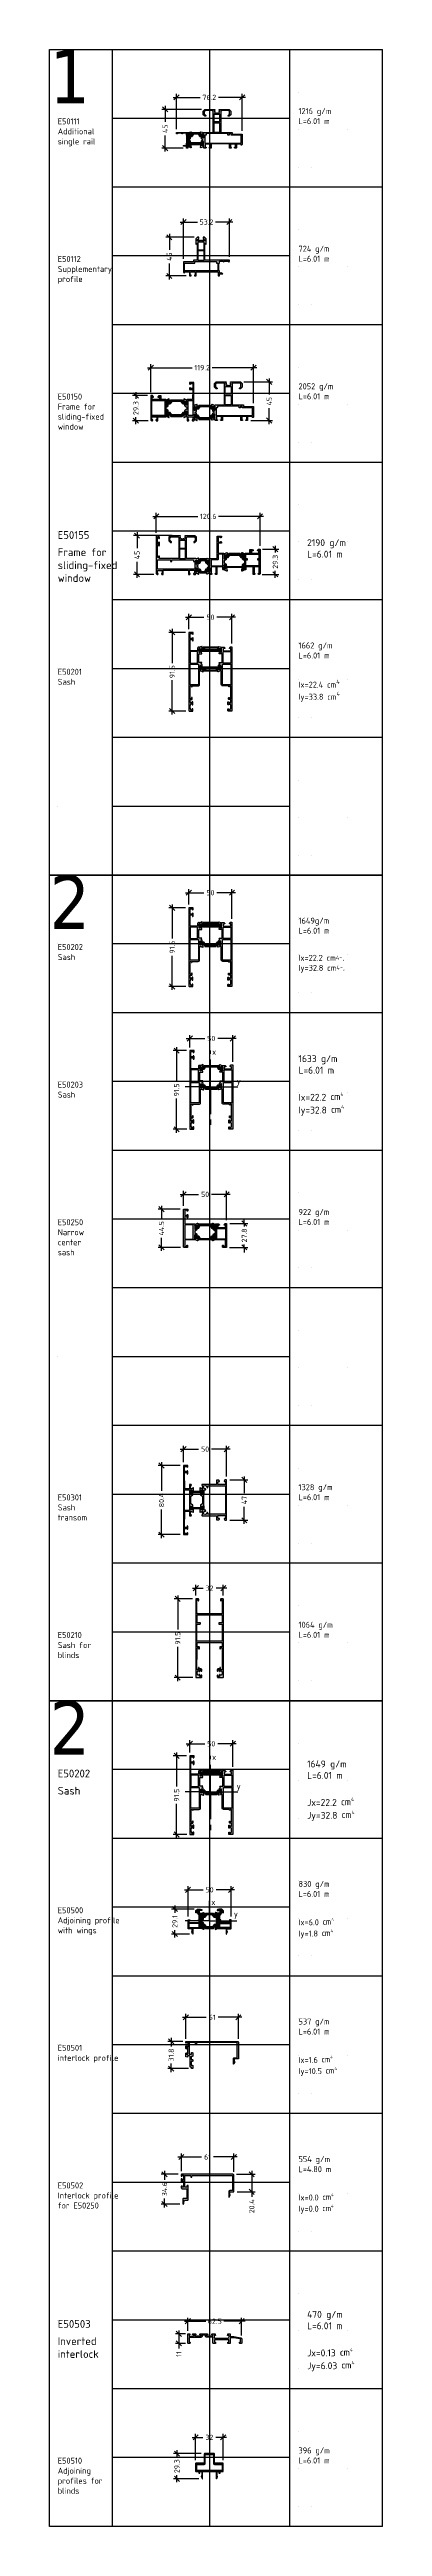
# Model space of a CAD drawing. Extents: x -4122 to 3414, y -5760 to 3840.
# Drawn here: x 555 to 942, y 0 to 2880 of the extents above; entities that cross this region are included whole.
import ezdxf

# ---------------------------------------------------------------- set-up
doc = ezdxf.new("R2010")
doc.units = 0
doc.linetypes.add('CENTER', pattern=[50.8, 31.75, -6.35, 6.35, -6.35])
doc.layers.get('0').update_dxf_attribs({"linetype": 'CONTINUOUS'})
doc.layers.get('DEFPOINTS').update_dxf_attribs({"linetype": 'CONTINUOUS'})
for name, color, linetype in [('ALUM', 7, 'CONTINUOUS'), ('AXES', 1, 'CENTER'), ('DIM', 94, 'CONTINUOUS'), ('ETEM_AL-HATCH-2', 253, 'CONTINUOUS'), ('HATCH', 253, 'CONTINUOUS'), ('HATCH_PP', 254, 'CONTINUOUS'), ('POLYAMIDS', 7, 'CONTINUOUS'), ('POLYAMIDS_HATCH', 7, 'CONTINUOUS'), ('PP', 7, 'CONTINUOUS'), ('TEXT', 7, 'CONTINUOUS'), ('UNMOVABLE', 4, 'CONTINUOUS')]:
    doc.layers.add(name, color=color, linetype=linetype)
doc.styles.add('ETEM', font='tahoma.ttf')
doc.styles.add('ETEM_NAN', font='isocpeur.ttf')
doc.styles.get("Standard").update_dxf_attribs({"font": 'tahoma.ttf'})
doc.dimstyles.new('ETEM_ARCHITECTURE_STYLE$0', dxfattribs={"dimtxt": 2, "dimasz": 1, "dimexe": 1, "dimexo": 1, "dimgap": 1, "dimtad": 0, "dimdec": 1, "dimtxsty": 'ETEM_NAN', "dimblk": 'OBLIQUE', "dimcen": 0, "dimdle": 1, "dimclrd": 7, "dimclre": 7, "dimclrt": 7, "dimazin": 3, "dimtfac": 1, "dimtdec": 1, "dimtmove": 0, "dimatfit": 3, "dimtolj": 1, "dimtzin": 0})
pattern_1 = [(0, (-2863.3741, -998.9821), (3e-16, 0.9525), [])]
pattern_2 = [(0, (-3403.013, -1981.6864), (3e-16, 0.9525), [])]
pattern_3 = [(0, (-3670.2712, -2406.4723), (3e-16, 0.9525), [])]
pattern_4 = [(0, (-427.555, -2112.7952), (3e-16, 0.9525), [])]
pattern_5 = [(0, (-771.7978, -1011.5377), (3e-16, 0.9525), [])]
pattern_6 = [(0, (-426.555, -2284.0669), (3e-16, 0.9525), [])]

msp = doc.modelspace()

# ---------------------------------------------------------------- texts
at = {"layer": 'TEXT', "attachment_point": 1}
for s, insert, char_height, width, style in [('E50111\\PAdditional single rail', (564.57, 2800), 7, 47.9665, 'ETEM_NAN'), ('1216 g/m\\PL=6.01 m', (844.35, 2811.91), 7, 47.9665, 'ETEM_NAN'), ('724 g/m\\PL=6.01 m', (844.35, 2651.91), 7, 47.9665, 'ETEM_NAN'), ('E50112\\PSupplementary profile', (564.57, 2640), 7, 47.9665, 'ETEM_NAN'), ('{\\fISOCPEUR|b0|i0|c161|p34;E50150}\\PFrame for sliding-fixed window', (564.57, 2480), 7, 47.9665, 'ETEM_NAN'), ('2052 g/m\\PL=6.01 m', (844.35, 2491.91), 7, 47.9665, 'ETEM_NAN'), ('{\\fISOCPEUR|b1|i0|c161|p34;E50155}', (564.57, 2320), 9, 47.9665, 'ETEM_NAN'), ('Frame for sliding-fixed window', (564.57, 2300), 9, 78.864, 'ETEM_NAN'), ('1662 g/m\\PL=6.01 m', (844.35, 2190.6), 7, 47.9665, 'ETEM_NAN'), ('E50201\\PSash', (564.57, 2160), 7, 47.9665, 'ETEM_NAN'), ('{\\A1;Ix=22.4 }{\\A1;cm{\\A1;\\H0.70000x;\\S4^  ;} }{\\A1;Iy=33.8 }{\\A1;cm{\\A1;\\H0.70000x;\\S4^  ;}}', (844.35, 2147.4), 7, 57.9502, 'ETEM_NAN'), ('1649g/m\\PL=6.01 m', (844.35, 1870.6), 7, 47.9665, 'ETEM_NAN'), ('E50202\\PSash', (564.57, 1840), 7, 47.9665, 'ETEM_NAN'), ('Ix=22.2 {\\A1;cm\\H0.7x;\\S4~, ;} Iy=32.8 {\\A1;cm\\H0.7x;\\S4~, ;}', (844.35, 1827.4), 7, 58.9789, 'ETEM_NAN'), ('{\\fISOCPEUR|b0|i0|c0|p34;x}', (743.92, 1718.16), 7, 9.29, 'ETEM'), ('{\\fISOCPEUR|b0|i0|c161|p34;E50203}\\PSash', (564.57, 1680), 7, 47.9665, 'ETEM_NAN'), ('{\\fISOCPEUR|b0|i0|c0|p34;y}', (772.44, 1684.16), 7, 9.29, 'ETEM'), ('922 g/m\\PL=6.01 m', (844.35, 1531.91), 7, 47.9665, 'ETEM_NAN'), ('{\\fISOCPEUR|b0|i0|c161|p34;E50250}\\PNarrow center sash', (564.57, 1520), 7, 47.9665, 'ETEM_NAN'), ('{\\C7;1328} g/m\\PL=6.01 m', (844.35, 1211.91), 7, 47.9665, 'ETEM_NAN'), ('{\\fISOCPEUR|b0|i0|c161|p34;E50301}\\PSash transom', (564.57, 1200), 7, 47.9665, 'ETEM_NAN'), ('{\\fISOCPEUR|b0|i0|c161|p34;E50210}\\PSash for blinds', (564.57, 1040), 7, 47.9665, 'ETEM_NAN'), ('{\\C7;1064 g/m\\PL=6.01 m}', (844.35, 1051.91), 7, 47.9665, 'ETEM_NAN'), ('{\\fISOCPEUR|b0|i0|c0|p34;x}', (743.92, 898.16), 7, 9.29, 'ETEM'), ('{\\fISOCPEUR|b1|i0|c161|p34;E50202}', (564.57, 880), 9, 47.9665, 'ETEM_NAN'), ('Sash', (564.57, 860), 9, 78.864, 'ETEM_NAN'), ('{\\fISOCPEUR|b0|i0|c0|p34;y}', (772.44, 864.16), 7, 9.29, 'ETEM'), ('Jx=22.2 {\\A1;\\fISOCPEUR|b0|i0|c204|p34;\\C256;с\\fISOCPEUR|b0|i0|c161|p34;m\\H0.5x;\\C7;\\S4^  ;}\\PJy=32.8 {\\A1;\\fISOCPEUR|b0|i0|c204|p34;\\C256;с\\fISOCPEUR|b0|i0|c161|p34;m\\H0.5x;\\C7;\\S4^  ;}', (854.35, 847.4), 8, 74.95, 'ETEM_NAN'), ('830 g/m\\PL=6.01 m', (844.35, 750.6), 7, 47.9665, 'ETEM_NAN'), ('{\\fISOCPEUR|b0|i0|c161|p34;E50500}\\PAdjoining profile with wings', (564.57, 720), 7, 75.2265, 'ETEM_NAN'), ('{\\fISOCPEUR|b0|i0|c0|p34;x}', (743.03, 729.54), 7, 9.29, 'ETEM'), ('{\\fISOCPEUR|b0|i0|c0|p34;y}', (769.21, 715.68), 7, 9.29, 'ETEM'), ('Ix=6.0 {\\A1;\\C256;с\\fISOCPEUR|b0|i0|c161|p34;m\\H0.5x;\\C7;\\S4^  ;}\\PIy=1.8 {\\A1;\\C256;с\\fISOCPEUR|b0|i0|c161|p34;m\\H0.5x;\\C7;\\S4^  ;}', (844.35, 707.4), 7, 47.9665, 'ETEM_NAN'), ('537 g/m\\PL=6.01 m', (844.35, 590.6), 7, 47.9665, 'ETEM_NAN'), ('{\\fISOCPEUR|b0|i0|c161|p34;E50501}\\Pinterlock profile', (564.57, 560), 7, 75.2265, 'ETEM_NAN'), ('Ix=1.6 {\\A1;\\C256;с\\fISOCPEUR|b0|i0|c161|p34;m\\H0.5x;\\C7;\\S4^  ;}\\PIy=10.5 {\\A1;\\C256;с\\fISOCPEUR|b0|i0|c161|p34;m\\H0.5x;\\C7;\\S4^  ;}', (844.35, 547.4), 7, 47.9665, 'ETEM_NAN'), ('554 g/m\\PL=4.80 m', (844.35, 430.6), 7, 47.9665, 'ETEM_NAN'), ('{\\fISOCPEUR|b0|i0|c161|p34;E50502}\\PInterlock profile for E50250', (564.57, 400), 7, 75.2265, 'ETEM_NAN'), ('Ix=0.0 {\\A1;\\C256;с\\fISOCPEUR|b0|i0|c161|p34;m\\H0.5x;\\C7;\\S4^  ;}\\PIy=0.0 {\\A1;\\C256;с\\fISOCPEUR|b0|i0|c161|p34;m\\H0.5x;\\C7;\\S4^  ;}', (844.35, 387.4), 7, 47.9665, 'ETEM_NAN'), ('{\\fISOCPEUR|b1|i0|c161|p34;E5050\\fISOCPEUR|b1|i0|c0|p34;3}', (564.57, 240), 9, 47.9665, 'ETEM_NAN'), ('Inverted interlock ', (564.57, 220), 9, 78.864, 'ETEM_NAN'), ('Jx=0.13 {\\A1;\\fISOCPEUR|b0|i0|c204|p34;\\C256;с\\fISOCPEUR|b0|i0|c161|p34;m\\H0.5x;\\C7;\\S4^  ;}\\PJy=6.03 {\\A1;\\fISOCPEUR|b0|i0|c204|p34;\\C256;с\\fISOCPEUR|b0|i0|c161|p34;m\\H0.5x;\\C7;\\S4^  ;}', (854.35, 207.4), 8, 74.95, 'ETEM_NAN'), ('{\\C7;396 g/m\\PL=6.01 m}', (844.35, 91.91), 7, 47.9665, 'ETEM_NAN'), ('{\\fISOCPEUR|b0|i0|c161|p34;E50510\\fISOCPEUR|b1|i0|c204|p34;\\P}Adjoining profiles for blinds', (564.57, 80), 7, 75.2265, 'ETEM_NAN')]:
    msp.add_mtext(s, dxfattribs=dict(at, insert=insert, char_height=char_height, width=width, style=style))
at = {"layer": 'TEXT', "color": 7, "char_height": 8, "width": 74.95, "attachment_point": 1, "style": 'ETEM_NAN'}
for s, insert in [('2{\\fISOCPEUR|b0|i0|c161|p34;190} g/m\\PL=6.01 m', (854.35, 2310.6)), ('1633 g/m\\PL=6.01 m', (844.35, 1710.6)), ('Ix=22.2 {\\A1;\\C256;с\\fISOCPEUR|b0|i0|c161|p34;m\\H0.5x;\\C7;\\S4^  ;}\\PIy=32.8 {\\A1;\\C256;с\\fISOCPEUR|b0|i0|c161|p34;m\\H0.5x;\\C7;\\S4^  ;}', (844.35, 1667.4)), ('1649 g/m\\PL=6.01 m', (854.35, 890.6)), ('470 g/m\\PL=6.01 m', (854.35, 250.6))]:
    msp.add_mtext(s, dxfattribs=dict(at, insert=insert))
at = {"layer": 'UNMOVABLE', "char_height": 62.5, "attachment_point": 1}
for s, heights, insert in [('1', [-62.71], (555.08, 2880)), ('2', [-63.8], (555.08, 1920)), ('2', [-63.8], (555.08, 960))]:
    msp.add_mtext_dynamic_manual_height_columns(s, width=127.2029, gutter_width=12.5, heights=heights, dxfattribs=dict(at, insert=insert))

# ---------------------------------------------------------------- blocks, each defined once
blk = doc.blocks.new('E_75_TEST_PAGE')
at = {"layer": 'DEFPOINTS'}
for p, q in [((73.1, -160), (73.1, 0)), ((185.9, 0), (185.9, -960)), ((289.3, -49.4), (289.3, -49.4)), ((9.5, -80), (9.5, -80)), ((278.8, -80), (73.1, -80)), ((289.3, -92.6), (289.3, -92.6)), ((345.9, -92.6), (345.9, -92.6)), ((289.3, -136.6), (289.3, -136.6)), ((304.3, -136.6), (304.3, -136.6)), ((73.1, -320), (73.1, -160)), ((289.3, -209.4), (289.3, -209.4)), ((9.5, -240), (9.5, -240)), ((278.8, -240), (73.1, -240)), ((289.3, -252.6), (289.3, -252.6)), ((345.9, -252.6), (345.9, -252.6)), ((289.3, -296.6), (289.3, -296.6)), ((304.3, -296.6), (304.3, -296.6)), ((73.1, -480), (73.1, -320)), ((289.3, -369.4), (289.3, -369.4)), ((9.5, -400), (9.5, -400)), ((278.8, -400), (73.1, -400)), ((289.3, -412.6), (289.3, -412.6)), ((345.9, -412.6), (345.9, -412.6)), ((289.3, -456.6), (289.3, -456.6)), ((304.3, -456.6), (304.3, -456.6)), ((73.1, -640), (73.1, -480)), ((289.3, -529.4), (289.3, -529.4)), ((9.5, -560), (9.5, -560)), ((278.8, -560), (73.1, -560)), ((289.3, -572.6), (289.3, -572.6)), ((345.9, -572.6), (345.9, -572.6)), ((289.3, -616.6), (289.3, -616.6)), ((304.3, -616.6), (304.3, -616.6)), ((73.1, -800), (73.1, -640)), ((289.3, -689.4), (289.3, -689.4)), ((9.5, -720), (9.5, -720)), ((278.8, -720), (73.1, -720)), ((289.3, -732.6), (289.3, -732.6)), ((345.9, -732.6), (345.9, -732.6)), ((289.3, -776.6), (289.3, -776.6)), ((304.3, -776.6), (304.3, -776.6)), ((73.1, -960), (73.1, -800)), ((289.3, -849.4), (289.3, -849.4)), ((9.5, -880), (9.5, -880)), ((278.8, -880), (73.1, -880)), ((289.3, -892.6), (289.3, -892.6)), ((345.9, -892.6), (345.9, -892.6)), ((289.3, -936.6), (289.3, -936.6)), ((304.3, -936.6), (304.3, -936.6))]:
    blk.add_line(p, q, dxfattribs=at)
at = {"layer": 'DEFPOINTS', "color": 3}
for p, q in [((278.8, 0), (278.8, -960)), ((386.8, -960), (386.8, 0)), ((386.8, -160), (73.1, -160)), ((386.8, -320), (73.1, -320)), ((386.8, -480), (73.1, -480)), ((386.8, -640), (73.1, -640)), ((386.8, -800), (73.1, -800))]:
    blk.add_line(p, q, dxfattribs=at)
blk.add_lwpolyline([(386.8, -960), (0, -960), (0, 0), (386.8, 0)], dxfattribs=at)
blk = doc.blocks.new('_OBLIQUE')
at = {"color": 0, "linetype": 'BYBLOCK'}
blk.add_line((-0.5, -0.5), (0.5, 0.5), dxfattribs=at)
blk = doc.blocks.new('*D21')
at = {"layer": 'DEFPOINTS', "color": 0}
for p in [(735.6, 2810.4), (689.4, 2765.4), (714.2, 2765.4)]:
    blk.add_point(p, dxfattribs=at)
at = {"layer": 'DIM', "color": 7}
for p, q in [((731.6, 2810.4), (685.4, 2810.4)), ((689.4, 2814.4), (689.4, 2795.8)), ((710.2, 2765.4), (685.4, 2765.4)), ((689.4, 2761.4), (689.4, 2780))]:
    blk.add_line(p, q, dxfattribs=at)
at = {"layer": 'DIM', "color": 7, "xscale": 6, "yscale": 6, "zscale": 6}
for p, rotation in [((689.4, 2810.4), 90), ((689.4, 2765.4), 270)]:
    blk.add_blockref('_OBLIQUE', p, dxfattribs=dict(at, rotation=rotation))
at = {"layer": 'DIM', "color": 7, "insert": (689.4, 2787.9), "char_height": 6, "attachment_point": 5, "rotation": 90, "style": 'ETEM_NAN'}
blk.add_mtext('45', dxfattribs=at)
blk = doc.blocks.new('*D22')
at = {"layer": 'DEFPOINTS', "color": 0}
for p in [(702.6, 2824.4), (702.6, 2783.5), (778.8, 2781.5)]:
    blk.add_point(p, dxfattribs=at)
at = {"layer": 'DIM', "color": 7}
for p, q in [((698.6, 2824.4), (730.1, 2824.4)), ((702.6, 2787.5), (702.6, 2828.4)), ((782.8, 2824.4), (751.3, 2824.4)), ((778.8, 2785.5), (778.8, 2828.4))]:
    blk.add_line(p, q, dxfattribs=at)
at = {"layer": 'DIM', "color": 7, "xscale": 6, "yscale": 6, "zscale": 6, "rotation": 180}
blk.add_blockref('_OBLIQUE', (702.6, 2824.4), dxfattribs=at)
at = {"layer": 'DIM', "color": 7, "xscale": 6, "yscale": 6, "zscale": 6}
blk.add_blockref('_OBLIQUE', (778.8, 2824.4), dxfattribs=at)
at = {"layer": 'DIM', "color": 7, "insert": (740.7, 2824.4), "char_height": 6, "attachment_point": 5, "style": 'ETEM_NAN'}
blk.add_mtext('76.2', dxfattribs=at)
blk = doc.blocks.new('*D23')
at = {"layer": 'DEFPOINTS', "color": 0}
for p in [(727, 2661.7), (694.3, 2616.7), (717.7, 2616.7)]:
    blk.add_point(p, dxfattribs=at)
at = {"layer": 'DIM', "color": 7}
for p, q in [((723, 2661.7), (690.3, 2661.7)), ((694.3, 2665.7), (694.3, 2647.1)), ((694.3, 2612.7), (694.3, 2631.3)), ((713.7, 2616.7), (690.3, 2616.7))]:
    blk.add_line(p, q, dxfattribs=at)
at = {"layer": 'DIM', "color": 7, "xscale": 6, "yscale": 6, "zscale": 6}
for p, rotation in [((694.3, 2661.7), 90), ((694.3, 2616.7), 270)]:
    blk.add_blockref('_OBLIQUE', p, dxfattribs=dict(at, rotation=rotation))
at = {"layer": 'DIM', "color": 7, "insert": (694.3, 2639.2), "char_height": 6, "attachment_point": 5, "rotation": 90, "style": 'ETEM_NAN'}
blk.add_mtext('45', dxfattribs=at)
blk = doc.blocks.new('*D24')
at = {"layer": 'DEFPOINTS', "color": 0}
for p in [(764, 2679.4), (710.8, 2632.8), (764, 2634.8)]:
    blk.add_point(p, dxfattribs=at)
at = {"layer": 'DIM', "color": 7}
for p, q in [((706.8, 2679.4), (726.8, 2679.4)), ((710.8, 2636.8), (710.8, 2683.4)), ((768, 2679.4), (748, 2679.4)), ((764, 2638.8), (764, 2683.4))]:
    blk.add_line(p, q, dxfattribs=at)
at = {"layer": 'DIM', "color": 7, "xscale": 6, "yscale": 6, "zscale": 6, "rotation": 180}
blk.add_blockref('_OBLIQUE', (710.8, 2679.4), dxfattribs=at)
at = {"layer": 'DIM', "color": 7, "xscale": 6, "yscale": 6, "zscale": 6}
blk.add_blockref('_OBLIQUE', (764, 2679.4), dxfattribs=at)
at = {"layer": 'DIM', "color": 7, "insert": (737.4, 2679.4), "char_height": 6, "attachment_point": 5, "style": 'ETEM_NAN'}
blk.add_mtext('53.2', dxfattribs=at)
blk = doc.blocks.new('*D25')
at = {"layer": 'DEFPOINTS', "color": 0}
for p in [(767, 2219.9), (717, 2202.1), (767, 2185.4)]:
    blk.add_point(p, dxfattribs=at)
at = {"layer": 'DIM', "color": 7}
for p, q in [((713, 2219.9), (734.4, 2219.9)), ((717, 2206.1), (717, 2223.9)), ((771, 2219.9), (749.6, 2219.9)), ((767, 2189.4), (767, 2223.9))]:
    blk.add_line(p, q, dxfattribs=at)
at = {"layer": 'DIM', "color": 7, "xscale": 6, "yscale": 6, "zscale": 6, "rotation": 180}
blk.add_blockref('_OBLIQUE', (717, 2219.9), dxfattribs=at)
at = {"layer": 'DIM', "color": 7, "xscale": 6, "yscale": 6, "zscale": 6}
blk.add_blockref('_OBLIQUE', (767, 2219.9), dxfattribs=at)
at = {"layer": 'DIM', "color": 7, "insert": (742, 2219.9), "char_height": 6, "attachment_point": 5, "style": 'ETEM_NAN'}
blk.add_mtext('50', dxfattribs=at)
blk = doc.blocks.new('*D26')
at = {"layer": 'DEFPOINTS', "color": 0}
for p in [(717.2, 2202.3), (697.6, 2110.8), (717.5, 2110.8)]:
    blk.add_point(p, dxfattribs=at)
at = {"layer": 'DIM', "color": 7}
for p, q in [((713.2, 2202.3), (693.6, 2202.3)), ((697.6, 2206.3), (697.6, 2166.6)), ((697.6, 2106.8), (697.6, 2146.6)), ((713.5, 2110.8), (693.6, 2110.8))]:
    blk.add_line(p, q, dxfattribs=at)
at = {"layer": 'DIM', "color": 7, "xscale": 6, "yscale": 6, "zscale": 6}
for p, rotation in [((697.6, 2202.3), 90), ((697.6, 2110.8), 270)]:
    blk.add_blockref('_OBLIQUE', p, dxfattribs=dict(at, rotation=rotation))
at = {"layer": 'DIM', "color": 7, "insert": (697.6, 2156.6), "char_height": 6, "attachment_point": 5, "rotation": 90, "style": 'ETEM_NAN'}
blk.add_mtext('91.5', dxfattribs=at)
blk = doc.blocks.new('*D27')
at = {"layer": 'DEFPOINTS', "color": 0}
for p in [(717, 1881.8), (767, 1899.6), (767, 1865.1)]:
    blk.add_point(p, dxfattribs=at)
at = {"layer": 'DIM', "color": 7}
for p, q in [((717, 1885.8), (717, 1903.6)), ((767, 1869.1), (767, 1903.6)), ((713, 1899.6), (734.4, 1899.6)), ((771, 1899.6), (749.6, 1899.6))]:
    blk.add_line(p, q, dxfattribs=at)
at = {"layer": 'DIM', "color": 7, "xscale": 6, "yscale": 6, "zscale": 6, "rotation": 180}
blk.add_blockref('_OBLIQUE', (717, 1899.6), dxfattribs=at)
at = {"layer": 'DIM', "color": 7, "xscale": 6, "yscale": 6, "zscale": 6}
blk.add_blockref('_OBLIQUE', (767, 1899.6), dxfattribs=at)
at = {"layer": 'DIM', "color": 7, "insert": (742, 1899.6), "char_height": 6, "attachment_point": 5, "style": 'ETEM_NAN'}
blk.add_mtext('50', dxfattribs=at)
blk = doc.blocks.new('*D28')
at = {"layer": 'DEFPOINTS', "color": 0}
for p in [(717.2, 1882), (697.6, 1790.5), (717.5, 1790.5)]:
    blk.add_point(p, dxfattribs=at)
at = {"layer": 'DIM', "color": 7}
for p, q in [((713.2, 1882), (693.6, 1882)), ((697.6, 1886), (697.6, 1846.3)), ((697.6, 1786.5), (697.6, 1826.3)), ((713.5, 1790.5), (693.6, 1790.5))]:
    blk.add_line(p, q, dxfattribs=at)
at = {"layer": 'DIM', "color": 7, "xscale": 6, "yscale": 6, "zscale": 6}
for p, rotation in [((697.6, 1882), 90), ((697.6, 1790.5), 270)]:
    blk.add_blockref('_OBLIQUE', p, dxfattribs=dict(at, rotation=rotation))
at = {"layer": 'DIM', "color": 7, "insert": (697.6, 1836.3), "char_height": 6, "attachment_point": 5, "rotation": 90, "style": 'ETEM_NAN'}
blk.add_mtext('91.5', dxfattribs=at)
blk = doc.blocks.new('*D31')
at = {"layer": 'DEFPOINTS', "color": 0}
for p in [(792, 2510.1), (672.8, 2477.5), (792, 2464.7)]:
    blk.add_point(p, dxfattribs=at)
at = {"layer": 'DIM', "color": 7}
for p, q in [((668.8, 2510.1), (720.9, 2510.1)), ((672.8, 2481.5), (672.8, 2514.1)), ((796, 2510.1), (743.9, 2510.1)), ((792, 2468.7), (792, 2514.1))]:
    blk.add_line(p, q, dxfattribs=at)
at = {"layer": 'DIM', "color": 7, "xscale": 6, "yscale": 6, "zscale": 6, "rotation": 180}
blk.add_blockref('_OBLIQUE', (672.8, 2510.1), dxfattribs=at)
at = {"layer": 'DIM', "color": 7, "xscale": 6, "yscale": 6, "zscale": 6}
blk.add_blockref('_OBLIQUE', (792, 2510.1), dxfattribs=at)
at = {"layer": 'DIM', "color": 7, "insert": (732.4, 2510.1), "char_height": 6, "attachment_point": 5, "style": 'ETEM_NAN'}
blk.add_mtext('119.2', dxfattribs=at)
blk = doc.blocks.new('*D32')
at = {"layer": 'DEFPOINTS', "color": 0}
for p in [(776.8, 2493.6), (785.1, 2448.6), (810.3, 2448.6)]:
    blk.add_point(p, dxfattribs=at)
at = {"layer": 'DIM', "color": 7}
for p, q in [((780.8, 2493.6), (814.3, 2493.6)), ((810.3, 2497.6), (810.3, 2479)), ((789.1, 2448.6), (814.3, 2448.6)), ((810.3, 2444.6), (810.3, 2463.2))]:
    blk.add_line(p, q, dxfattribs=at)
at = {"layer": 'DIM', "color": 7, "xscale": 6, "yscale": 6, "zscale": 6}
for p, rotation in [((810.3, 2493.6), 90), ((810.3, 2448.6), 270)]:
    blk.add_blockref('_OBLIQUE', p, dxfattribs=dict(at, rotation=rotation))
at = {"layer": 'DIM', "color": 7, "insert": (810.3, 2471.1), "char_height": 6, "attachment_point": 5, "rotation": 90, "style": 'ETEM_NAN'}
blk.add_mtext('45', dxfattribs=at)
blk = doc.blocks.new('*D33')
at = {"layer": 'DEFPOINTS', "color": 0}
for p in [(673, 2477.7), (655.4, 2448.4), (673.8, 2448.4)]:
    blk.add_point(p, dxfattribs=at)
at = {"layer": 'DIM', "color": 7}
for p, q in [((669, 2477.7), (651.4, 2477.7)), ((655.4, 2481.7), (655.4, 2473.7)), ((669.8, 2448.4), (651.4, 2448.4)), ((655.4, 2444.4), (655.4, 2452.5))]:
    blk.add_line(p, q, dxfattribs=at)
at = {"layer": 'DIM', "color": 7, "xscale": 6, "yscale": 6, "zscale": 6}
for p, rotation in [((655.4, 2477.7), 90), ((655.4, 2448.4), 270)]:
    blk.add_blockref('_OBLIQUE', p, dxfattribs=dict(at, rotation=rotation))
at = {"layer": 'DIM', "color": 7, "insert": (655.4, 2463.1), "char_height": 6, "attachment_point": 5, "rotation": 90, "style": 'ETEM_NAN'}
blk.add_mtext('29.3', dxfattribs=at)
blk = doc.blocks.new('*D34')
at = {"layer": 'DEFPOINTS', "color": 0}
for p in [(718.2, 1716), (702.7, 1624.5), (718.5, 1624.5)]:
    blk.add_point(p, dxfattribs=at)
at = {"layer": 'DIM', "color": 7}
for p, q in [((714.2, 1716), (698.7, 1716)), ((702.7, 1720), (702.7, 1680.3)), ((702.7, 1620.5), (702.7, 1660.3)), ((714.5, 1624.5), (698.7, 1624.5))]:
    blk.add_line(p, q, dxfattribs=at)
at = {"layer": 'DIM', "color": 7, "xscale": 6, "yscale": 6, "zscale": 6}
for p, rotation in [((702.7, 1716), 90), ((702.7, 1624.5), 270)]:
    blk.add_blockref('_OBLIQUE', p, dxfattribs=dict(at, rotation=rotation))
at = {"layer": 'DIM', "color": 7, "insert": (702.7, 1670.3), "char_height": 6, "attachment_point": 5, "rotation": 90, "style": 'ETEM_NAN'}
blk.add_mtext('91.5', dxfattribs=at)
blk = doc.blocks.new('*D35')
at = {"layer": 'DEFPOINTS', "color": 0}
for p in [(768, 1730.1), (718, 1715.8), (768, 1699.1)]:
    blk.add_point(p, dxfattribs=at)
at = {"layer": 'DIM', "color": 7}
for p, q in [((714, 1730.1), (735.4, 1730.1)), ((718, 1719.8), (718, 1734.1)), ((772, 1730.1), (750.6, 1730.1)), ((768, 1703.1), (768, 1734.1))]:
    blk.add_line(p, q, dxfattribs=at)
at = {"layer": 'DIM', "color": 7, "xscale": 6, "yscale": 6, "zscale": 6, "rotation": 180}
blk.add_blockref('_OBLIQUE', (718, 1730.1), dxfattribs=at)
at = {"layer": 'DIM', "color": 7, "xscale": 6, "yscale": 6, "zscale": 6}
blk.add_blockref('_OBLIQUE', (768, 1730.1), dxfattribs=at)
at = {"layer": 'DIM', "color": 7, "insert": (743, 1730.1), "char_height": 6, "attachment_point": 5, "style": 'ETEM_NAN'}
blk.add_mtext('50', dxfattribs=at)
blk = doc.blocks.new('*D36')
at = {"layer": 'DEFPOINTS', "color": 0}
for p in [(711, 1531.7), (685.2, 1487.2), (711.3, 1487.2)]:
    blk.add_point(p, dxfattribs=at)
at = {"layer": 'DIM', "color": 7}
for p, q in [((707, 1531.7), (681.2, 1531.7)), ((685.2, 1535.7), (685.2, 1520.6)), ((685.2, 1483.2), (685.2, 1498.2)), ((707.3, 1487.2), (681.2, 1487.2))]:
    blk.add_line(p, q, dxfattribs=at)
at = {"layer": 'DIM', "color": 7, "xscale": 6, "yscale": 6, "zscale": 6}
for p, rotation in [((685.2, 1531.7), 90), ((685.2, 1487.2), 270)]:
    blk.add_blockref('_OBLIQUE', p, dxfattribs=dict(at, rotation=rotation))
at = {"layer": 'DIM', "color": 7, "insert": (685.2, 1509.4), "char_height": 6, "attachment_point": 5, "rotation": 90, "style": 'ETEM_NAN'}
blk.add_mtext('44.5', dxfattribs=at)
blk = doc.blocks.new('*D37')
at = {"layer": 'DEFPOINTS', "color": 0}
for p in [(710.8, 1531.5), (760.8, 1548.9), (760.8, 1514.8)]:
    blk.add_point(p, dxfattribs=at)
at = {"layer": 'DIM', "color": 7}
for p, q in [((706.8, 1548.9), (728.2, 1548.9)), ((710.8, 1535.5), (710.8, 1552.9)), ((764.8, 1548.9), (743.4, 1548.9)), ((760.8, 1518.8), (760.8, 1552.9))]:
    blk.add_line(p, q, dxfattribs=at)
at = {"layer": 'DIM', "color": 7, "xscale": 6, "yscale": 6, "zscale": 6, "rotation": 180}
blk.add_blockref('_OBLIQUE', (710.8, 1548.9), dxfattribs=at)
at = {"layer": 'DIM', "color": 7, "xscale": 6, "yscale": 6, "zscale": 6}
blk.add_blockref('_OBLIQUE', (760.8, 1548.9), dxfattribs=at)
at = {"layer": 'DIM', "color": 7, "insert": (735.8, 1548.9), "char_height": 6, "attachment_point": 5, "style": 'ETEM_NAN'}
blk.add_mtext('50', dxfattribs=at)
blk = doc.blocks.new('*D38')
at = {"layer": 'DEFPOINTS', "color": 0}
for p in [(760.6, 1515), (760.3, 1487.2), (781.4, 1487.2)]:
    blk.add_point(p, dxfattribs=at)
at = {"layer": 'DIM', "color": 7}
for p, q in [((764.6, 1515), (785.4, 1515)), ((781.4, 1515), (781.4, 1521)), ((781.4, 1515), (781.4, 1511.7)), ((764.3, 1487.2), (785.4, 1487.2)), ((781.4, 1487.2), (781.4, 1490.5)), ((781.4, 1487.2), (781.4, 1481.2))]:
    blk.add_line(p, q, dxfattribs=at)
at = {"layer": 'DIM', "color": 7, "xscale": 6, "yscale": 6, "zscale": 6}
for p, rotation in [((781.4, 1515), 270), ((781.4, 1487.2), 90)]:
    blk.add_blockref('_OBLIQUE', p, dxfattribs=dict(at, rotation=rotation))
at = {"layer": 'DIM', "color": 7, "insert": (781.4, 1501.1), "char_height": 6, "attachment_point": 5, "rotation": 90, "style": 'ETEM_NAN'}
blk.add_mtext('27.8', dxfattribs=at)
blk = doc.blocks.new('*D39')
at = {"layer": 'DEFPOINTS', "color": 0}
for p in [(760.8, 1252.6), (710.8, 1233.6), (760.8, 1216.7)]:
    blk.add_point(p, dxfattribs=at)
at = {"layer": 'DIM', "color": 7}
for p, q in [((706.8, 1252.6), (728.2, 1252.6)), ((710.8, 1237.6), (710.8, 1256.6)), ((764.8, 1252.6), (743.4, 1252.6)), ((760.8, 1220.7), (760.8, 1256.6))]:
    blk.add_line(p, q, dxfattribs=at)
at = {"layer": 'DIM', "color": 7, "xscale": 6, "yscale": 6, "zscale": 6, "rotation": 180}
blk.add_blockref('_OBLIQUE', (710.8, 1252.6), dxfattribs=at)
at = {"layer": 'DIM', "color": 7, "xscale": 6, "yscale": 6, "zscale": 6}
blk.add_blockref('_OBLIQUE', (760.8, 1252.6), dxfattribs=at)
at = {"layer": 'DIM', "color": 7, "insert": (735.8, 1252.6), "char_height": 6, "attachment_point": 5, "style": 'ETEM_NAN'}
blk.add_mtext('50', dxfattribs=at)
blk = doc.blocks.new('*D40')
at = {"layer": 'DEFPOINTS', "color": 0}
for p in [(710.8, 1233.6), (685.2, 1153.2), (710.8, 1153.2)]:
    blk.add_point(p, dxfattribs=at)
at = {"layer": 'DIM', "color": 7}
for p, q in [((706.8, 1233.6), (681.2, 1233.6)), ((685.2, 1237.6), (685.2, 1204.3)), ((685.2, 1149.2), (685.2, 1182.5)), ((706.8, 1153.2), (681.2, 1153.2))]:
    blk.add_line(p, q, dxfattribs=at)
at = {"layer": 'DIM', "color": 7, "xscale": 6, "yscale": 6, "zscale": 6}
for p, rotation in [((685.2, 1233.6), 90), ((685.2, 1153.2), 270)]:
    blk.add_blockref('_OBLIQUE', p, dxfattribs=dict(at, rotation=rotation))
at = {"layer": 'DIM', "color": 7, "insert": (685.2, 1193.4), "char_height": 6, "attachment_point": 5, "rotation": 90, "style": 'ETEM_NAN'}
blk.add_mtext('80.4', dxfattribs=at)
blk = doc.blocks.new('*D41')
at = {"layer": 'DEFPOINTS', "color": 0}
for p in [(760.6, 1216.9), (760.6, 1169.9), (781.4, 1169.9)]:
    blk.add_point(p, dxfattribs=at)
at = {"layer": 'DIM', "color": 7}
for p, q in [((764.6, 1216.9), (785.4, 1216.9)), ((781.4, 1220.9), (781.4, 1201.3)), ((781.4, 1165.9), (781.4, 1185.5)), ((764.6, 1169.9), (785.4, 1169.9))]:
    blk.add_line(p, q, dxfattribs=at)
at = {"layer": 'DIM', "color": 7, "xscale": 6, "yscale": 6, "zscale": 6}
for p, rotation in [((781.4, 1216.9), 90), ((781.4, 1169.9), 270)]:
    blk.add_blockref('_OBLIQUE', p, dxfattribs=dict(at, rotation=rotation))
at = {"layer": 'DIM', "color": 7, "insert": (781.4, 1193.4), "char_height": 6, "attachment_point": 5, "rotation": 90, "style": 'ETEM_NAN'}
blk.add_mtext('47', dxfattribs=at)
blk = doc.blocks.new('*D42')
at = {"layer": 'DEFPOINTS', "color": 0}
for p in [(725.2, 1078.5), (704, 987), (725.5, 987)]:
    blk.add_point(p, dxfattribs=at)
at = {"layer": 'DIM', "color": 7}
for p, q in [((721.2, 1078.5), (700, 1078.5)), ((704, 1082.5), (704, 1042.8)), ((704, 983), (704, 1022.8)), ((721.5, 987), (700, 987))]:
    blk.add_line(p, q, dxfattribs=at)
at = {"layer": 'DIM', "color": 7, "xscale": 6, "yscale": 6, "zscale": 6}
for p, rotation in [((704, 1078.5), 90), ((704, 987), 270)]:
    blk.add_blockref('_OBLIQUE', p, dxfattribs=dict(at, rotation=rotation))
at = {"layer": 'DIM', "color": 7, "insert": (704, 1032.8), "char_height": 6, "attachment_point": 5, "rotation": 90, "style": 'ETEM_NAN'}
blk.add_mtext('91.5', dxfattribs=at)
blk = doc.blocks.new('*D43')
at = {"layer": 'DEFPOINTS', "color": 0}
for p in [(725, 1078.3), (757, 1091), (757, 1078.3)]:
    blk.add_point(p, dxfattribs=at)
at = {"layer": 'DIM', "color": 7}
for p, q in [((725, 1082.3), (725, 1095)), ((757, 1082.3), (757, 1095)), ((721, 1091), (733.4, 1091)), ((761, 1091), (748.6, 1091))]:
    blk.add_line(p, q, dxfattribs=at)
at = {"layer": 'DIM', "color": 7, "xscale": 6, "yscale": 6, "zscale": 6, "rotation": 180}
blk.add_blockref('_OBLIQUE', (725, 1091), dxfattribs=at)
at = {"layer": 'DIM', "color": 7, "xscale": 6, "yscale": 6, "zscale": 6}
blk.add_blockref('_OBLIQUE', (757, 1091), dxfattribs=at)
at = {"layer": 'DIM', "color": 7, "insert": (741, 1091), "char_height": 6, "attachment_point": 5, "style": 'ETEM_NAN'}
blk.add_mtext('32', dxfattribs=at)
blk = doc.blocks.new('*D44')
at = {"layer": 'DEFPOINTS', "color": 0}
for p in [(766, 740.3), (716, 705.2), (766, 705.2)]:
    blk.add_point(p, dxfattribs=at)
at = {"layer": 'DIM', "color": 7}
for p, q in [((712, 740.3), (733.4, 740.3)), ((716, 709.2), (716, 744.3)), ((770, 740.3), (748.6, 740.3)), ((766, 709.2), (766, 744.3))]:
    blk.add_line(p, q, dxfattribs=at)
at = {"layer": 'DIM', "color": 7, "xscale": 6, "yscale": 6, "zscale": 6, "rotation": 180}
blk.add_blockref('_OBLIQUE', (716, 740.3), dxfattribs=at)
at = {"layer": 'DIM', "color": 7, "xscale": 6, "yscale": 6, "zscale": 6}
blk.add_blockref('_OBLIQUE', (766, 740.3), dxfattribs=at)
at = {"layer": 'DIM', "color": 7, "insert": (741, 740.3), "char_height": 6, "attachment_point": 5, "style": 'ETEM_NAN'}
blk.add_mtext('50', dxfattribs=at)
blk = doc.blocks.new('*D45')
at = {"layer": 'DEFPOINTS', "color": 0}
for p in [(727, 717.9), (700.7, 688.8), (721.5, 688.8)]:
    blk.add_point(p, dxfattribs=at)
at = {"layer": 'DIM', "color": 7}
for p, q in [((700.7, 721.9), (700.7, 713.4)), ((723, 717.9), (696.7, 717.9)), ((700.7, 684.8), (700.7, 693.4)), ((717.5, 688.8), (696.7, 688.8))]:
    blk.add_line(p, q, dxfattribs=at)
at = {"layer": 'DIM', "color": 7, "xscale": 6, "yscale": 6, "zscale": 6}
for p, rotation in [((700.7, 717.9), 90), ((700.7, 688.8), 270)]:
    blk.add_blockref('_OBLIQUE', p, dxfattribs=dict(at, rotation=rotation))
at = {"layer": 'DIM', "color": 7, "insert": (700.7, 703.4), "char_height": 6, "attachment_point": 5, "rotation": 90, "style": 'ETEM_NAN'}
blk.add_mtext('29.1', dxfattribs=at)
blk = doc.blocks.new('*D46')
at = {"layer": 'DEFPOINTS', "color": 0}
for p in [(713.8, 564), (696.4, 532.3), (720.4, 532.3)]:
    blk.add_point(p, dxfattribs=at)
at = {"layer": 'DIM', "color": 7}
for p, q in [((709.8, 564), (692.4, 564)), ((696.4, 568), (696.4, 558.2)), ((716.4, 532.3), (692.4, 532.3)), ((696.4, 528.3), (696.4, 538.2))]:
    blk.add_line(p, q, dxfattribs=at)
at = {"layer": 'DIM', "color": 7, "xscale": 6, "yscale": 6, "zscale": 6}
for p, rotation in [((696.4, 564), 90), ((696.4, 532.3), 270)]:
    blk.add_blockref('_OBLIQUE', p, dxfattribs=dict(at, rotation=rotation))
at = {"layer": 'DIM', "color": 7, "insert": (696.4, 548.2), "char_height": 6, "attachment_point": 5, "rotation": 90, "style": 'ETEM_NAN'}
blk.add_mtext('31.8', dxfattribs=at)
blk = doc.blocks.new('*D47')
at = {"layer": 'DEFPOINTS', "color": 0}
for p in [(774.5, 592), (713.5, 562.9), (774.5, 562.9)]:
    blk.add_point(p, dxfattribs=at)
at = {"layer": 'DIM', "color": 7}
for p, q in [((709.5, 592), (737, 592)), ((713.5, 566.9), (713.5, 596)), ((778.5, 592), (751, 592)), ((774.5, 566.9), (774.5, 596))]:
    blk.add_line(p, q, dxfattribs=at)
at = {"layer": 'DIM', "color": 7, "xscale": 6, "yscale": 6, "zscale": 6, "rotation": 180}
blk.add_blockref('_OBLIQUE', (713.5, 592), dxfattribs=at)
at = {"layer": 'DIM', "color": 7, "xscale": 6, "yscale": 6, "zscale": 6}
blk.add_blockref('_OBLIQUE', (774.5, 592), dxfattribs=at)
at = {"layer": 'DIM', "color": 7, "insert": (744, 592), "char_height": 6, "attachment_point": 5, "style": 'ETEM_NAN'}
blk.add_mtext('61', dxfattribs=at)
blk = doc.blocks.new('*D48')
at = {"layer": 'DEFPOINTS', "color": 0}
for p in [(735.3, 84.7), (703.1, 55.4), (732.6, 55.4)]:
    blk.add_point(p, dxfattribs=at)
at = {"layer": 'DIM', "color": 7}
for p, q in [((703.1, 88.7), (703.1, 80.7)), ((731.3, 84.7), (699.1, 84.7)), ((703.1, 51.4), (703.1, 59.5)), ((728.6, 55.4), (699.1, 55.4))]:
    blk.add_line(p, q, dxfattribs=at)
at = {"layer": 'DIM', "color": 7, "xscale": 6, "yscale": 6, "zscale": 6}
for p, rotation in [((703.1, 84.7), 90), ((703.1, 55.4), 270)]:
    blk.add_blockref('_OBLIQUE', p, dxfattribs=dict(at, rotation=rotation))
at = {"layer": 'DIM', "color": 7, "insert": (703.1, 70.1), "char_height": 6, "attachment_point": 5, "rotation": 90, "style": 'ETEM_NAN'}
blk.add_mtext('29.3', dxfattribs=at)
blk = doc.blocks.new('*D49')
at = {"layer": 'DEFPOINTS', "color": 0}
for p in [(756.8, 103.6), (724.8, 73.2), (756.8, 73.2)]:
    blk.add_point(p, dxfattribs=at)
at = {"layer": 'DIM', "color": 7}
for p, q in [((720.8, 103.6), (733.2, 103.6)), ((724.8, 77.2), (724.8, 107.6)), ((760.8, 103.6), (748.4, 103.6)), ((756.8, 77.2), (756.8, 107.6))]:
    blk.add_line(p, q, dxfattribs=at)
at = {"layer": 'DIM', "color": 7, "xscale": 6, "yscale": 6, "zscale": 6, "rotation": 180}
blk.add_blockref('_OBLIQUE', (724.8, 103.6), dxfattribs=at)
at = {"layer": 'DIM', "color": 7, "xscale": 6, "yscale": 6, "zscale": 6}
blk.add_blockref('_OBLIQUE', (756.8, 103.6), dxfattribs=at)
at = {"layer": 'DIM', "color": 7, "insert": (740.8, 103.6), "char_height": 6, "attachment_point": 5, "style": 'ETEM_NAN'}
blk.add_mtext('32', dxfattribs=at)
blk = doc.blocks.new('*D50')
at = {"layer": 'DEFPOINTS', "color": 0}
for p in [(708.5, 409.5), (688.7, 374.9), (710.5, 374.9)]:
    blk.add_point(p, dxfattribs=at)
at = {"layer": 'DIM', "color": 7}
for p, q in [((704.5, 409.5), (684.7, 409.5)), ((688.7, 413.5), (688.7, 403.1)), ((706.5, 374.9), (684.7, 374.9)), ((688.7, 370.9), (688.7, 381.3))]:
    blk.add_line(p, q, dxfattribs=at)
at = {"layer": 'DIM', "color": 7, "xscale": 6, "yscale": 6, "zscale": 6}
for p, rotation in [((688.7, 409.5), 90), ((688.7, 374.9), 270)]:
    blk.add_blockref('_OBLIQUE', p, dxfattribs=dict(at, rotation=rotation))
at = {"layer": 'DIM', "color": 7, "insert": (688.7, 392.2), "char_height": 6, "attachment_point": 5, "rotation": 90, "style": 'ETEM_NAN'}
blk.add_mtext('34.6', dxfattribs=at)
blk = doc.blocks.new('*D51')
at = {"layer": 'DEFPOINTS', "color": 0}
for p in [(708.2, 409.2), (769.2, 429.6), (769.2, 408.5)]:
    blk.add_point(p, dxfattribs=at)
at = {"layer": 'DIM', "color": 7}
for p, q in [((708.2, 413.2), (708.2, 433.6)), ((769.2, 412.5), (769.2, 433.6)), ((704.2, 429.6), (731.7, 429.6)), ((773.2, 429.6), (745.7, 429.6))]:
    blk.add_line(p, q, dxfattribs=at)
at = {"layer": 'DIM', "color": 7, "xscale": 6, "yscale": 6, "zscale": 6, "rotation": 180}
blk.add_blockref('_OBLIQUE', (708.2, 429.6), dxfattribs=at)
at = {"layer": 'DIM', "color": 7, "xscale": 6, "yscale": 6, "zscale": 6}
blk.add_blockref('_OBLIQUE', (769.2, 429.6), dxfattribs=at)
at = {"layer": 'DIM', "color": 7, "insert": (738.7, 429.6), "char_height": 6, "attachment_point": 5, "style": 'ETEM_NAN'}
blk.add_mtext('61', dxfattribs=at)
blk = doc.blocks.new('*D52')
at = {"layer": 'DEFPOINTS', "color": 0}
for p in [(768.2, 409.5), (769, 389.1), (790, 389.1)]:
    blk.add_point(p, dxfattribs=at)
at = {"layer": 'DIM', "color": 7}
for p, q in [((772.2, 409.5), (794, 409.5)), ((790, 413.5), (790, 389.1)), ((773, 389.1), (794, 389.1)), ((790, 389.1), (790, 383.1))]:
    blk.add_line(p, q, dxfattribs=at)
at = {"layer": 'DIM', "color": 7, "xscale": 6, "yscale": 6, "zscale": 6}
for p, rotation in [((790, 409.5), 90), ((790, 389.1), 270)]:
    blk.add_blockref('_OBLIQUE', p, dxfattribs=dict(at, rotation=rotation))
at = {"layer": 'DIM', "color": 7, "insert": (790, 372.2), "char_height": 6, "attachment_point": 5, "rotation": 90, "style": 'ETEM_NAN'}
blk.add_mtext('20.4', dxfattribs=at)
blk = doc.blocks.new('*D118')
at = {"layer": 'DEFPOINTS', "color": 0}
for p in [(715.8, 238.7), (715.8, 223.6), (778.3, 217.9)]:
    blk.add_point(p, dxfattribs=at)
at = {"layer": 'DIM', "color": 7}
for p, q in [((711.8, 238.7), (736.5, 238.7)), ((715.8, 227.6), (715.8, 242.7)), ((782.3, 238.7), (757.7, 238.7)), ((778.3, 221.9), (778.3, 242.7))]:
    blk.add_line(p, q, dxfattribs=at)
at = {"layer": 'DIM', "color": 7, "xscale": 6, "yscale": 6, "zscale": 6, "rotation": 180}
blk.add_blockref('_OBLIQUE', (715.8, 238.7), dxfattribs=at)
at = {"layer": 'DIM', "color": 7, "xscale": 6, "yscale": 6, "zscale": 6}
blk.add_blockref('_OBLIQUE', (778.3, 238.7), dxfattribs=at)
at = {"layer": 'DIM', "color": 7, "insert": (747.1, 238.7), "char_height": 6, "attachment_point": 5, "style": 'ETEM_NAN'}
blk.add_mtext('62.5', dxfattribs=at)
blk = doc.blocks.new('*D119')
at = {"layer": 'DEFPOINTS', "color": 0}
for p in [(705.3, 212.9), (717, 223.9), (717.1, 212.9)]:
    blk.add_point(p, dxfattribs=at)
at = {"layer": 'DIM', "color": 7}
for p, q in [((713, 223.9), (701.3, 223.9)), ((713.1, 212.9), (701.3, 212.9)), ((705.3, 227.9), (705.3, 212.9)), ((705.3, 212.9), (705.3, 206.9))]:
    blk.add_line(p, q, dxfattribs=at)
at = {"layer": 'DIM', "color": 7, "xscale": 6, "yscale": 6, "zscale": 6}
for p, rotation in [((705.3, 223.9), 90), ((705.3, 212.9), 270)]:
    blk.add_blockref('_OBLIQUE', p, dxfattribs=dict(at, rotation=rotation))
at = {"layer": 'DIM', "color": 7, "insert": (705.3, 200.5), "char_height": 6, "attachment_point": 5, "rotation": 90, "style": 'ETEM_NAN'}
blk.add_mtext('11', dxfattribs=at)
blk = doc.blocks.new('*D123')
at = {"layer": 'DEFPOINTS', "color": 0}
for p in [(799.7, 2337.2), (679.1, 2314), (799.7, 2298.9)]:
    blk.add_point(p, dxfattribs=at)
at = {"layer": 'DIM', "color": 7}
for p, q in [((675.1, 2337.2), (727.3, 2337.2)), ((679.1, 2318), (679.1, 2341.2)), ((803.7, 2337.2), (751.5, 2337.2)), ((799.7, 2302.9), (799.7, 2341.2))]:
    blk.add_line(p, q, dxfattribs=at)
at = {"layer": 'DIM', "color": 7, "xscale": 6, "yscale": 6, "zscale": 6, "rotation": 180}
blk.add_blockref('_OBLIQUE', (679.1, 2337.2), dxfattribs=at)
at = {"layer": 'DIM', "color": 7, "xscale": 6, "yscale": 6, "zscale": 6}
blk.add_blockref('_OBLIQUE', (799.7, 2337.2), dxfattribs=at)
at = {"layer": 'DIM', "color": 7, "insert": (739.4, 2337.2), "char_height": 6, "attachment_point": 5, "style": 'ETEM_NAN'}
blk.add_mtext('120.6', dxfattribs=at)
blk = doc.blocks.new('*D124')
at = {"layer": 'DEFPOINTS', "color": 0}
for p in [(701.4, 2314.8), (656.7, 2269.8), (680.4, 2269.8)]:
    blk.add_point(p, dxfattribs=at)
at = {"layer": 'DIM', "color": 7}
for p, q in [((697.4, 2314.8), (652.7, 2314.8)), ((656.7, 2318.8), (656.7, 2300.2)), ((656.7, 2265.8), (656.7, 2284.4)), ((676.4, 2269.8), (652.7, 2269.8))]:
    blk.add_line(p, q, dxfattribs=at)
at = {"layer": 'DIM', "color": 7, "xscale": 6, "yscale": 6, "zscale": 6}
for p, rotation in [((656.7, 2314.8), 90), ((656.7, 2269.8), 270)]:
    blk.add_blockref('_OBLIQUE', p, dxfattribs=dict(at, rotation=rotation))
at = {"layer": 'DIM', "color": 7, "insert": (656.7, 2292.3), "char_height": 6, "attachment_point": 5, "rotation": 90, "style": 'ETEM_NAN'}
blk.add_mtext('45', dxfattribs=at)
blk = doc.blocks.new('*D125')
at = {"layer": 'DEFPOINTS', "color": 0}
for p in [(798.6, 2299.1), (798.2, 2269.8), (817.4, 2269.8)]:
    blk.add_point(p, dxfattribs=at)
at = {"layer": 'DIM', "color": 7}
for p, q in [((802.6, 2299.1), (821.4, 2299.1)), ((817.4, 2303.1), (817.4, 2295)), ((802.2, 2269.8), (821.4, 2269.8)), ((817.4, 2265.8), (817.4, 2273.8))]:
    blk.add_line(p, q, dxfattribs=at)
at = {"layer": 'DIM', "color": 7, "xscale": 6, "yscale": 6, "zscale": 6}
for p, rotation in [((817.4, 2299.1), 90), ((817.4, 2269.8), 270)]:
    blk.add_blockref('_OBLIQUE', p, dxfattribs=dict(at, rotation=rotation))
at = {"layer": 'DIM', "color": 7, "insert": (817.4, 2284.4), "char_height": 6, "attachment_point": 5, "rotation": 90, "style": 'ETEM_NAN'}
blk.add_mtext('29.3', dxfattribs=at)
blk = doc.blocks.new('*D270')
at = {"layer": 'DEFPOINTS', "color": 0}
for p in [(718.2, 896), (702.7, 804.5), (718.5, 804.5)]:
    blk.add_point(p, dxfattribs=at)
at = {"layer": 'DIM', "color": 7}
for p, q in [((714.2, 896), (698.7, 896)), ((702.7, 900), (702.7, 860.3)), ((702.7, 800.5), (702.7, 840.3)), ((714.5, 804.5), (698.7, 804.5))]:
    blk.add_line(p, q, dxfattribs=at)
at = {"layer": 'DIM', "color": 7, "xscale": 6, "yscale": 6, "zscale": 6}
for p, rotation in [((702.7, 896), 90), ((702.7, 804.5), 270)]:
    blk.add_blockref('_OBLIQUE', p, dxfattribs=dict(at, rotation=rotation))
at = {"layer": 'DIM', "color": 7, "insert": (702.7, 850.3), "char_height": 6, "attachment_point": 5, "rotation": 90, "style": 'ETEM_NAN'}
blk.add_mtext('91.5', dxfattribs=at)
blk = doc.blocks.new('*D271')
at = {"layer": 'DEFPOINTS', "color": 0}
for p in [(718, 895.8), (768, 910.1), (768, 879.1)]:
    blk.add_point(p, dxfattribs=at)
at = {"layer": 'DIM', "color": 7}
for p, q in [((714, 910.1), (735.4, 910.1)), ((718, 899.8), (718, 914.1)), ((772, 910.1), (750.6, 910.1)), ((768, 883.1), (768, 914.1))]:
    blk.add_line(p, q, dxfattribs=at)
at = {"layer": 'DIM', "color": 7, "xscale": 6, "yscale": 6, "zscale": 6, "rotation": 180}
blk.add_blockref('_OBLIQUE', (718, 910.1), dxfattribs=at)
at = {"layer": 'DIM', "color": 7, "xscale": 6, "yscale": 6, "zscale": 6}
blk.add_blockref('_OBLIQUE', (768, 910.1), dxfattribs=at)
at = {"layer": 'DIM', "color": 7, "insert": (743, 910.1), "char_height": 6, "attachment_point": 5, "style": 'ETEM_NAN'}
blk.add_mtext('50', dxfattribs=at)

# ---------------------------------------------------------------- dimensions: what is measured, and where the dimension line sits
at = {"layer": 'DIM'}
for base, p1, p2, picture, middle in [((702.62, 2824.39), (778.82, 2781.48), (702.62, 2783.48), '*D22', (740.72, 2824.39)), ((764.04, 2679.37), (710.84, 2632.83), (764.04, 2634.83), '*D24', (737.44, 2679.37)), ((791.96, 2510.07), (672.76, 2477.51), (791.96, 2464.71), '*D31', (732.36, 2510.07)), ((767.03, 2219.88), (717.03, 2202.13), (767.03, 2185.43), '*D25', (742.03, 2219.88)), ((767.03, 1899.57), (717.03, 1881.83), (767.03, 1865.13), '*D27', (742.03, 1899.57)), ((768.03, 1730.14), (718.03, 1715.83), (768.03, 1699.13), '*D35', (743.03, 1730.14)), ((760.82, 1548.87), (710.82, 1531.46), (760.82, 1514.76), '*D37', (735.82, 1548.87)), ((760.82, 1252.56), (710.82, 1233.65), (760.82, 1216.75), '*D39', (735.82, 1252.56)), ((757.01, 1090.97), (725.01, 1078.3), (757.01, 1078.3), '*D43', (741.01, 1090.97)), ((768.03, 910.14), (718.03, 895.83), (768.03, 879.13), '*D271', (743.03, 910.14)), ((766.01, 740.27), (716.01, 705.24), (766.01, 705.24), '*D44', (741.01, 740.27)), ((774.47, 592.03), (713.47, 562.95), (774.47, 562.95), '*D47', (743.97, 592.03)), ((769.18, 429.63), (708.18, 409.16), (769.18, 408.46), '*D51', (738.68, 429.63)), ((715.81, 238.65), (778.31, 217.9), (715.81, 223.6), '*D118', (747.06, 238.65)), ((756.84, 103.58), (724.84, 73.22), (756.84, 73.22), '*D49', (740.84, 103.58))]:
    dim = msp.add_linear_dim(base=base, p1=p1, p2=p2, dimstyle='ETEM_ARCHITECTURE_STYLE$0', override={"dimscale": 4, "dimtxt": 1.5, "dimasz": 1.5, "dimtp": 0.1, "dimtm": 0.1, "dimtfac": 0.71, "dimtolj": 0}, dxfattribs=at)
    dim.commit()
    dim.dimension.update_dxf_attribs({"geometry": picture, "text_midpoint": middle})
for base, p1, p2, angle, picture, middle in [((689.42, 2765.38), (735.62, 2810.38), (714.22, 2765.38), 90, '*D21', (689.42, 2787.88)), ((694.3, 2616.73), (727.04, 2661.73), (717.74, 2616.73), 90, '*D23', (694.3, 2639.23)), ((655.38, 2448.41), (672.96, 2477.71), (673.76, 2448.41), 90, '*D33', (655.38, 2463.06)), ((810.32, 2448.61), (776.76, 2493.61), (785.06, 2448.61), 90, '*D32', (810.32, 2471.11)), ((799.71, 2337.18), (679.11, 2313.96), (799.71, 2298.86), 180, '*D123', (739.41, 2337.18)), ((656.75, 2269.76), (701.36, 2314.76), (680.41, 2269.76), 90, '*D124', (656.75, 2292.26)), ((817.38, 2269.76), (798.63, 2299.06), (798.21, 2269.76), 90, '*D125', (817.38, 2284.41)), ((697.57, 2110.83), (717.23, 2202.33), (717.53, 2110.83), 90, '*D26', (697.57, 2156.58)), ((697.56, 1790.53), (717.23, 1882.03), (717.53, 1790.53), 90, '*D28', (697.56, 1836.28)), ((702.7, 1624.53), (718.23, 1716.03), (718.53, 1624.53), 90, '*D34', (702.7, 1670.28)), ((685.16, 1487.16), (711.02, 1531.66), (711.32, 1487.16), 90, '*D36', (685.16, 1509.41)), ((781.37, 1487.16), (760.62, 1514.96), (760.32, 1487.16), 90, '*D38', (781.37, 1501.06)), ((685.16, 1153.25), (710.82, 1233.65), (710.82, 1153.25), 90, '*D40', (685.16, 1193.45)), ((781.37, 1169.95), (760.62, 1216.95), (760.62, 1169.95), 90, '*D41', (781.37, 1193.45)), ((704, 987), (725.21, 1078.5), (725.51, 987), 90, '*D42', (704, 1032.75)), ((702.7, 804.53), (718.23, 896.03), (718.53, 804.53), 90, '*D270', (702.7, 850.28)), ((700.67, 688.84), (727.01, 717.94), (721.51, 688.84), 90, '*D45', (700.67, 703.39)), ((696.37179859, 532.29681754), (713.76882156, 564.04681754), (720.36882156, 532.29681754), 90, '*D46', (696.37179859, 548.17181754)), ((688.69, 374.86), (708.48, 409.46), (710.52, 374.86), 90, '*D50', (688.69, 392.16)), ((789.98, 389.06), (768.18, 409.46), (768.98, 389.06), 90, '*D52', (789.98, 372.16)), ((705.3, 212.9), (717.01, 223.9), (717.06, 212.9), 90, '*D119', (705.3, 200.5)), ((703.15, 55.42), (735.34, 84.72), (732.57, 55.42), 90, '*D48', (703.15, 70.07))]:
    dim = msp.add_linear_dim(base=base, p1=p1, p2=p2, angle=angle, dimstyle='ETEM_ARCHITECTURE_STYLE$0', override={"dimscale": 4, "dimtxt": 1.5, "dimasz": 1.5, "dimtp": 0.1, "dimtm": 0.1, "dimtfac": 0.71, "dimtolj": 0}, dxfattribs=at)
    dim.commit()
    dim.dimension.update_dxf_attribs({"geometry": picture, "text_midpoint": middle})

# ---------------------------------------------------------------- hatches: boundary and pattern name
at = {"layer": 'ETEM_AL-HATCH-2'}
h = msp.add_hatch(color=256, dxfattribs=at)
edge = h.paths.add_edge_path()
edge.add_line((680.86, 2476.21), (680.86, 2475.91))
edge.add_arc((681.06, 2475.91), 0.2, 180, 270)
edge.add_line((681.06, 2475.71), (681.36, 2475.71))
edge.add_arc((681.36, 2473.71), 2, 41.40962, 90, ccw=False)
edge.add_line((682.86, 2475.03), (682.86, 2473.31))
edge.add_arc((682.66, 2473.31), 0.2, -90, 0, ccw=False)
edge.add_line((682.66, 2473.11), (674.36, 2473.11))
edge.add_arc((674.36, 2473.31), 0.2, 180, 270, ccw=False)
edge.add_line((674.16, 2473.31), (674.16, 2475.51))
edge.add_arc((674.36, 2475.51), 0.2, 90, 180, ccw=False)
edge.add_line((674.36, 2475.71), (675.46, 2475.71))
edge.add_arc((675.46, 2476.01), 0.3, 270, 390)
edge.add_line((675.72, 2476.16), (674.88, 2477.61))
edge.add_arc((674.71, 2477.51), 0.2, 30, 90)
edge.add_line((674.71, 2477.71), (672.96, 2477.71))
edge.add_arc((672.96, 2477.51), 0.2, 90, 180)
edge.add_line((672.76, 2477.51), (672.76, 2449.41))
edge.add_arc((673.76, 2449.41), 1, 180, 270)
edge.add_line((673.76, 2448.41), (674.36, 2448.41))
edge.add_arc((674.36, 2449.01), 0.6, 270, 372.25278)
edge.add_arc((674.76, 2449.21), 0.2, 338.69547, 450)
edge.add_line((674.76, 2449.41), (674.16, 2449.41))
edge.add_arc((674.16, 2449.61), 0.2, 180, 270, ccw=False)
edge.add_line((673.96, 2449.61), (673.96, 2452.91))
edge.add_arc((674.16, 2452.91), 0.2, 90, 180, ccw=False)
edge.add_line((674.16, 2453.11), (679.46, 2453.11))
edge.add_arc((679.46, 2452.91), 0.2, 0, 90, ccw=False)
edge.add_line((679.66, 2452.91), (679.66, 2449.61))
edge.add_arc((679.46, 2449.61), 0.2, 270, 360, ccw=False)
edge.add_line((679.46, 2449.41), (678.86, 2449.41))
edge.add_arc((678.86, 2449.21), 0.2, 90, 201.30453)
edge.add_arc((679.26, 2449.01), 0.6, 167.74722, 270)
edge.add_line((679.26, 2448.41), (680.56, 2448.41))
edge.add_arc((680.56, 2448.61), 0.2, 270, 360)
edge.add_line((680.76, 2448.61), (680.76, 2452.91))
edge.add_arc((680.96, 2452.91), 0.2, 90, 180, ccw=False)
edge.add_line((680.96, 2453.11), (690.37, 2453.11))
edge.add_arc((690.37, 2453.31), 0.2, 270, 348.46304)
edge.add_arc((690.86, 2453.21), 0.3, 23.57818, 168.46304, ccw=False)
edge.add_arc((691.31, 2453.41), 0.2, 203.57818, 270)
edge.add_line((691.31, 2453.21), (691.76, 2453.21))
edge.add_arc((691.76, 2452.91), 0.3, 0, 90, ccw=False)
edge.add_line((692.06, 2452.91), (692.06, 2452.81))
edge.add_line((692.06, 2452.81), (693.65, 2452.22))
edge.add_arc((693.76, 2452.51), 0.3, 250, 365)
edge.add_line((694.05, 2452.53), (693.84, 2455.01))
edge.add_line((693.84, 2455.01), (693.4, 2455.45))
edge.add_arc((693.26, 2455.31), 0.2, 45, 165)
edge.add_line((693.07, 2455.36), (692.99, 2455.08))
edge.add_line((692.99, 2455.08), (690.86, 2454.51))
edge.add_line((690.86, 2454.51), (690.56, 2454.51))
edge.add_arc((690.56, 2454.71), 0.2, 90, 270, ccw=False)
edge.add_line((690.56, 2454.91), (690.56, 2459.21))
edge.add_arc((690.76, 2459.21), 0.2, 90, 180, ccw=False)
edge.add_line((690.76, 2459.41), (691.16, 2459.41))
edge.add_line((691.16, 2459.41), (692.75, 2458.44))
edge.add_arc((692.86, 2458.61), 0.2, 238.68821, 360)
edge.add_line((693.06, 2458.61), (693.06, 2459.8))
edge.add_arc((692.06, 2459.8), 1, 360, 418.68821)
edge.add_line((692.58, 2460.65), (690.56, 2461.88))
edge.add_line((690.56, 2461.88), (690.56, 2464.03))
edge.add_line((690.56, 2464.03), (692.58, 2465.26))
edge.add_arc((692.06, 2466.12), 1, 301.31179, 360)
edge.add_line((693.06, 2466.12), (693.06, 2467.31))
edge.add_arc((692.86, 2467.31), 0.2, 0, 121.31179)
edge.add_line((692.75, 2467.48), (691.16, 2466.51))
edge.add_line((691.16, 2466.51), (690.76, 2466.51))
edge.add_arc((690.76, 2466.71), 0.2, 180, 270, ccw=False)
edge.add_line((690.56, 2466.71), (690.56, 2471.01))
edge.add_arc((690.56, 2471.21), 0.2, 90, 270, ccw=False)
edge.add_line((690.56, 2471.41), (690.86, 2471.41))
edge.add_line((690.86, 2471.41), (692.99, 2470.83))
edge.add_line((692.99, 2470.83), (693.07, 2470.55))
edge.add_arc((693.26, 2470.61), 0.2, 195, 315)
edge.add_line((693.4, 2470.47), (693.84, 2470.9))
edge.add_line((693.84, 2470.9), (694.05, 2473.38))
edge.add_arc((693.76, 2473.41), 0.3, 355, 470)
edge.add_line((693.65, 2473.69), (692.06, 2473.11))
edge.add_line((692.06, 2473.11), (692.06, 2473.01))
edge.add_arc((691.76, 2473.01), 0.3, 270, 360, ccw=False)
edge.add_line((691.76, 2472.71), (691.01, 2472.71))
edge.add_arc((691.01, 2472.51), 0.2, 90, 156.42182)
edge.add_arc((690.56, 2472.71), 0.3, 180, 336.42182, ccw=False)
edge.add_line((690.26, 2472.71), (690.26, 2472.91))
edge.add_arc((690.06, 2472.91), 0.2, 0, 90)
edge.add_line((690.06, 2473.11), (684.76, 2473.11))
edge.add_line((684.76, 2473.11), (684.76, 2477.21))
edge.add_line((684.76, 2477.21), (681.86, 2477.21))
edge.add_arc((681.86, 2477.01), 0.2, 90, 135)
edge.add_line((681.71, 2477.15), (680.91, 2476.35))
edge.add_arc((681.06, 2476.21), 0.2, 135, 180)
edge = h.paths.add_edge_path(flags=16)
edge.add_arc((688.96, 2454.51), 0.2, 270, 360, ccw=False)
edge.add_line((688.96, 2454.31), (674.26, 2454.31))
edge.add_arc((674.26, 2454.51), 0.2, 180, 270, ccw=False)
edge.add_line((674.06, 2454.51), (674.06, 2471.71))
edge.add_arc((674.26, 2471.71), 0.2, 90, 180, ccw=False)
edge.add_line((674.26, 2471.91), (688.96, 2471.91))
edge.add_arc((688.96, 2471.71), 0.2, 0, 90, ccw=False)
edge.add_line((689.16, 2471.71), (689.16, 2454.51))
h = msp.add_hatch(color=256, dxfattribs=at)
edge = h.paths.add_edge_path()
edge.add_arc((718.06, 2492.61), 0.3, 90, 180)
edge.add_line((717.76, 2492.61), (717.76, 2491.51))
edge.add_arc((718.56, 2491.51), 0.8, 180, 270)
edge.add_arc((718.56, 2490.91), 0.2, 270, 360)
edge.add_line((718.76, 2490.91), (718.76, 2491.51))
edge.add_arc((718.96, 2491.51), 0.2, 90, 180, ccw=False)
edge.add_line((718.96, 2491.71), (721.36, 2491.71))
edge.add_arc((721.36, 2491.51), 0.2, 0, 90, ccw=False)
edge.add_line((721.56, 2491.51), (721.56, 2485.91))
edge.add_arc((721.36, 2485.91), 0.2, -90, 0, ccw=False)
edge.add_line((721.36, 2485.71), (718.76, 2485.71))
edge.add_line((718.76, 2485.71), (718.76, 2486.51))
edge.add_arc((718.56, 2486.51), 0.2, 0, 90)
edge.add_arc((718.56, 2485.91), 0.8, 90, 180)
edge.add_line((717.76, 2485.91), (717.76, 2484.81))
edge.add_arc((717.96, 2484.81), 0.2, 180, 270)
edge.add_line((717.96, 2484.61), (721.36, 2484.61))
edge.add_arc((721.36, 2484.41), 0.2, -0.97479, 90, ccw=False)
edge.add_line((721.56, 2484.4), (721.36, 2473.3))
edge.add_arc((721.16, 2473.31), 0.2, 270, 359.02521, ccw=False)
edge.add_line((721.16, 2473.11), (715.06, 2473.11))
edge.add_arc((715.06, 2472.91), 0.2, 90, 180)
edge.add_line((714.86, 2472.91), (714.86, 2472.71))
edge.add_arc((714.56, 2472.71), 0.3, 203.57818, 360, ccw=False)
edge.add_arc((714.1, 2472.51), 0.2, 23.57818, 90)
edge.add_line((714.1, 2472.71), (713.36, 2472.71))
edge.add_arc((713.36, 2473.01), 0.3, 180, 270, ccw=False)
edge.add_line((713.06, 2473.01), (713.06, 2473.11))
edge.add_line((713.06, 2473.11), (711.46, 2473.69))
edge.add_arc((711.36, 2473.41), 0.3, 70, 185)
edge.add_line((711.06, 2473.38), (711.27, 2470.9))
edge.add_line((711.27, 2470.9), (711.71, 2470.47))
edge.add_arc((711.85, 2470.61), 0.2, 225, 345)
edge.add_line((712.04, 2470.55), (712.12, 2470.83))
edge.add_line((712.12, 2470.83), (714.26, 2471.41))
edge.add_line((714.26, 2471.41), (714.56, 2471.41))
edge.add_arc((714.56, 2471.21), 0.2, -90, 90, ccw=False)
edge.add_line((714.56, 2471.01), (714.56, 2466.71))
edge.add_arc((714.36, 2466.71), 0.2, 270, 360, ccw=False)
edge.add_line((714.36, 2466.51), (713.96, 2466.51))
edge.add_line((713.96, 2466.51), (712.36, 2467.48))
edge.add_arc((712.26, 2467.31), 0.2, 58.68821, 180)
edge.add_line((712.06, 2467.31), (712.06, 2466.12))
edge.add_arc((713.06, 2466.12), 1, 180, 238.68821)
edge.add_line((712.54, 2465.26), (714.56, 2464.03))
edge.add_line((714.56, 2464.03), (714.56, 2461.88))
edge.add_line((714.56, 2461.88), (712.54, 2460.65))
edge.add_arc((713.06, 2459.8), 1, 121.31179, 180)
edge.add_line((712.06, 2459.8), (712.06, 2458.61))
edge.add_arc((712.26, 2458.61), 0.2, 180, 301.31179)
edge.add_line((712.36, 2458.44), (713.96, 2459.41))
edge.add_line((713.96, 2459.41), (714.36, 2459.41))
edge.add_arc((714.36, 2459.21), 0.2, 0, 90, ccw=False)
edge.add_line((714.56, 2459.21), (714.56, 2454.91))
edge.add_arc((714.56, 2454.71), 0.2, -90, 90, ccw=False)
edge.add_line((714.56, 2454.51), (714.26, 2454.51))
edge.add_line((714.26, 2454.51), (712.12, 2455.08))
edge.add_line((712.12, 2455.08), (712.04, 2455.36))
edge.add_arc((711.85, 2455.31), 0.2, 15, 135)
edge.add_line((711.71, 2455.45), (711.27, 2455.01))
edge.add_line((711.27, 2455.01), (711.06, 2452.53))
edge.add_arc((711.36, 2452.51), 0.3, 175, 290)
edge.add_line((711.46, 2452.22), (713.06, 2452.81))
edge.add_line((713.06, 2452.81), (713.06, 2452.91))
edge.add_arc((713.36, 2452.91), 0.3, 90, 180, ccw=False)
edge.add_line((713.36, 2453.21), (714.1, 2453.21))
edge.add_arc((714.1, 2453.41), 0.2, 270, 336.42182)
edge.add_arc((714.56, 2453.21), 0.3, 0, 156.42182, ccw=False)
edge.add_line((714.86, 2453.21), (714.86, 2448.61))
edge.add_arc((715.06, 2448.61), 0.2, 180, 270)
edge.add_line((715.06, 2448.41), (716.36, 2448.41))
edge.add_arc((716.36, 2449.01), 0.6, 270, 360)
edge.add_line((716.96, 2449.01), (716.96, 2449.21))
edge.add_arc((716.76, 2449.21), 0.2, 360, 450)
edge.add_line((716.76, 2449.41), (716.16, 2449.41))
edge.add_arc((716.16, 2449.61), 0.2, 180, 270, ccw=False)
edge.add_line((715.96, 2449.61), (715.96, 2452.91))
edge.add_arc((716.16, 2452.91), 0.2, 90, 180.28801, ccw=False)
edge.add_line((716.16, 2453.11), (721.46, 2453.11))
edge.add_arc((721.46, 2452.91), 0.2, 0.28801, 90, ccw=False)
edge.add_line((721.66, 2452.91), (721.66, 2449.61))
edge.add_arc((721.46, 2449.61), 0.2, 270, 360, ccw=False)
edge.add_line((721.46, 2449.41), (720.86, 2449.41))
edge.add_arc((720.86, 2449.21), 0.2, 90, 180)
edge.add_line((720.66, 2449.21), (720.66, 2449.01))
edge.add_arc((721.26, 2449.01), 0.6, 180, 270)
edge.add_line((721.26, 2448.41), (722.76, 2448.41))
edge.add_arc((722.76, 2448.61), 0.2, 270, 360)
edge.add_line((722.96, 2448.61), (722.96, 2449.81))
edge.add_arc((723.26, 2449.81), 0.3, 23.57818, 180, ccw=False)
edge.add_arc((723.71, 2450.01), 0.2, 203.57818, 270)
edge.add_line((723.71, 2449.81), (724.46, 2449.81))
edge.add_arc((724.46, 2449.51), 0.3, 0, 90, ccw=False)
edge.add_line((724.76, 2449.51), (724.76, 2449.41))
edge.add_line((724.76, 2449.41), (726.35, 2448.82))
edge.add_arc((726.46, 2449.11), 0.3, 250, 365)
edge.add_line((726.75, 2449.13), (726.54, 2451.61))
edge.add_line((726.54, 2451.61), (726.1, 2452.05))
edge.add_arc((725.96, 2451.91), 0.2, 45, 165)
edge.add_line((725.77, 2451.96), (725.69, 2451.68))
edge.add_line((725.69, 2451.68), (723.56, 2451.11))
edge.add_line((723.56, 2451.11), (723.26, 2451.11))
edge.add_arc((723.26, 2451.31), 0.2, 90, 270, ccw=False)
edge.add_line((723.26, 2451.51), (723.26, 2455.81))
edge.add_arc((723.46, 2455.81), 0.2, 90, 180, ccw=False)
edge.add_line((723.46, 2456.01), (723.86, 2456.01))
edge.add_line((723.86, 2456.01), (725.45, 2455.04))
edge.add_arc((725.56, 2455.21), 0.2, 238.68821, 360)
edge.add_line((725.76, 2455.21), (725.76, 2456.4))
edge.add_arc((724.76, 2456.4), 1, 360, 418.68821)
edge.add_line((725.28, 2457.25), (724.29, 2457.85))
edge.add_arc((724.44, 2458.11), 0.3, 121.31179, 238.68821, ccw=False)
edge.add_line((724.29, 2458.36), (725.28, 2458.96))
edge.add_arc((724.76, 2459.82), 1, 301.31179, 360)
edge.add_line((725.76, 2459.82), (725.76, 2461.01))
edge.add_arc((725.56, 2461.01), 0.2, 360, 481.31179)
edge.add_line((725.45, 2461.18), (723.86, 2460.21))
edge.add_line((723.86, 2460.21), (723.46, 2460.21))
edge.add_arc((723.46, 2460.41), 0.2, 180, 270, ccw=False)
edge.add_line((723.26, 2460.41), (723.26, 2464.71))
edge.add_arc((723.26, 2464.91), 0.2, 90, 270, ccw=False)
edge.add_line((723.26, 2465.11), (723.56, 2465.11))
edge.add_line((723.56, 2465.11), (725.69, 2464.53))
edge.add_line((725.69, 2464.53), (725.77, 2464.25))
edge.add_arc((725.96, 2464.31), 0.2, 195, 315)
edge.add_line((726.1, 2464.17), (726.54, 2464.6))
edge.add_line((726.54, 2464.6), (726.75, 2467.08))
edge.add_arc((726.46, 2467.11), 0.3, 355, 470)
edge.add_line((726.35, 2467.39), (724.76, 2466.81))
edge.add_line((724.76, 2466.81), (724.76, 2466.71))
edge.add_arc((724.46, 2466.71), 0.3, 270, 360, ccw=False)
edge.add_line((724.46, 2466.41), (723.71, 2466.41))
edge.add_arc((723.71, 2466.21), 0.2, 90, 156.42182)
edge.add_arc((723.26, 2466.41), 0.3, 180, 336.42182, ccw=False)
edge.add_line((722.96, 2466.41), (722.96, 2466.61))
edge.add_arc((722.86, 2466.61), 0.1, 0, 90)
edge.add_arc((722.86, 2466.81), 0.1, 180, 270, ccw=False)
edge.add_line((722.76, 2466.81), (722.76, 2492.71))
edge.add_arc((722.56, 2492.71), 0.2, 0, 90)
edge.add_line((722.56, 2492.91), (718.06, 2492.91))
edge = h.paths.add_edge_path(flags=16)
edge.add_arc((721.46, 2454.51), 0.2, -90, 0, ccw=False)
edge.add_line((721.46, 2454.31), (716.16, 2454.31))
edge.add_arc((716.16, 2454.51), 0.2, 180, 270, ccw=False)
edge.add_line((715.96, 2454.51), (715.96, 2471.71))
edge.add_arc((716.16, 2471.71), 0.2, 90, 180, ccw=False)
edge.add_line((716.16, 2471.91), (721.46, 2471.91))
edge.add_arc((721.46, 2471.71), 0.2, 0, 90, ccw=False)
edge.add_line((721.66, 2471.71), (721.66, 2454.51))
h = msp.add_hatch(color=256, dxfattribs=at)
h.paths.add_polyline_path([(780.46, 2466.71, 0.4142136), (780.26, 2466.91), (767.46, 2466.91, -0.4142136), (767.26, 2467.11), (767.26, 2491.21, -0.4142136), (768.26, 2492.21), (776.4, 2492.21), (777.46, 2491.15), (777.46, 2488.06), (775.81, 2486.42, 0.1989124), (775.76, 2486.28), (775.76, 2485.81, 0.4142136), (775.96, 2485.61), (776.76, 2485.61, 0.1989124), (776.9, 2485.67), (778.7, 2487.47, 0.1989124), (778.76, 2487.61), (778.76, 2491.61, 0.1989124), (778.7, 2491.75), (776.9, 2493.55, 0.1989124), (776.76, 2493.61), (765.46, 2493.61, 0.4142136), (765.26, 2493.41), (765.26, 2492.99, 0.4344965), (765.37, 2492.9, -1.0893579), (765.46, 2491.91, 0.4142136), (765.26, 2491.71), (765.26, 2491.18, 0.4423002), (765.38, 2491.1, -0.6101097), (765.74, 2490.7), (765.26, 2489.41), (764.46, 2489.41, -0.4142136), (764.26, 2489.61, 0.4142138), (764.06, 2489.81), (763.66, 2489.81, 0.4142132), (763.46, 2489.61, -0.4142134), (763.26, 2489.41), (762.26, 2489.41, -0.4142134), (762.06, 2489.61, 0.4142132), (761.86, 2489.81), (761.46, 2489.81, 0.4142138), (761.26, 2489.61, -0.4142136), (761.06, 2489.41), (760.26, 2489.41), (759.77, 2490.7, -0.522662), (760.06, 2491.11), (760.16, 2491.11, 0.4142136), (760.26, 2491.21), (760.26, 2491.71, 0.4142136), (760.06, 2491.91, -1), (760.06, 2492.91), (760.16, 2492.91, 0.4142136), (760.26, 2493.01), (760.26, 2493.41, 0.4142136), (760.06, 2493.61), (748.76, 2493.61, 0.1989124), (748.61, 2493.55), (746.81, 2491.75, 0.1989124), (746.76, 2491.61), (746.76, 2487.61, 0.1989124), (746.81, 2487.47), (748.61, 2485.67, 0.1989124), (748.76, 2485.61), (749.56, 2485.61, 0.4142136), (749.76, 2485.81), (749.76, 2486.28, 0.1989124), (749.7, 2486.42), (748.06, 2488.06), (748.06, 2491.15), (749.11, 2492.21), (757.26, 2492.21, -0.4142136), (758.26, 2491.21), (758.26, 2467.11, -0.4142136), (758.06, 2466.91), (747.56, 2466.91), (747.56, 2466.61), (746.06, 2466.61, -0.4142136), (745.76, 2466.91), (745.76, 2467.01), (744.16, 2467.59, 0.5486188), (743.76, 2467.28), (743.97, 2464.8), (744.41, 2464.37, 0.5773503), (744.74, 2464.45), (744.82, 2464.73), (746.96, 2465.31), (747.26, 2465.31, -1), (747.26, 2464.91), (747.26, 2460.61, -0.4142136), (747.06, 2460.41), (746.66, 2460.41), (745.06, 2461.38, 0.5850074), (744.76, 2461.21), (744.76, 2460.02, 0.2618238), (745.24, 2459.16), (746.22, 2458.56, -0.5621864), (746.22, 2458.05), (745.24, 2457.45, 0.2618238), (744.76, 2456.6), (744.76, 2455.41, 0.5850074), (745.06, 2455.24), (746.66, 2456.21), (747.06, 2456.21, -0.4142136), (747.26, 2456.01), (747.26, 2451.71, -1), (747.26, 2451.31), (746.96, 2451.31), (744.82, 2451.88), (744.74, 2452.16, 0.5773503), (744.41, 2452.25), (743.97, 2451.81), (743.76, 2449.33, 0.5486188), (744.16, 2449.02), (745.76, 2449.61), (745.76, 2449.71, -0.4142136), (746.06, 2450.01), (746.8, 2450.01, 0.2982166), (746.98, 2450.13, -0.8128361), (747.56, 2450.01), (747.56, 2448.81, 0.4142136), (747.76, 2448.61), (749.56, 2448.61, 0.4783301), (750.14, 2449.33, 0.5278232), (749.96, 2449.61), (749.36, 2449.61, -0.4142136), (749.16, 2449.81), (749.16, 2453.11, -0.4142136), (749.36, 2453.31), (754.66, 2453.31, -0.4127421), (754.86, 2453.11), (754.86, 2449.81, -0.4142136), (754.66, 2449.61), (754.06, 2449.61, 0.5278232), (753.87, 2449.33, 0.4783301), (754.46, 2448.61), (755.76, 2448.61, 0.4142136), (755.96, 2448.81), (755.96, 2453.31, -0.4142136), (756.16, 2453.51), (777.16, 2453.51, -0.4142136), (777.36, 2453.31), (777.36, 2448.81, 0.4142136), (777.56, 2448.61), (778.86, 2448.61, 0.4783301), (779.44, 2449.33, 0.5278232), (779.26, 2449.61), (778.66, 2449.61, -0.4142136), (778.46, 2449.81), (778.46, 2453.11, -0.4156866), (778.66, 2453.31), (783.96, 2453.31, -0.4127421), (784.16, 2453.11), (784.16, 2449.81, -0.4142136), (783.96, 2449.61), (783.36, 2449.61, 0.5278232), (783.17, 2449.33, 0.4783301), (783.76, 2448.61), (785.06, 2448.61, 0.4142136), (785.26, 2448.81), (785.26, 2453.11, -0.4142136), (785.46, 2453.31), (790.56, 2453.31, -0.4142136), (790.76, 2453.11), (790.76, 2452.21, 0.4142136), (790.96, 2452.01, 0.4142136), (791.96, 2453.01), (791.96, 2464.71, 0.4142136), (791.76, 2464.91), (780.66, 2464.91, -0.4142136), (780.46, 2465.11)])
h.paths.add_polyline_path([(775.26, 2465.51, -0.4142136), (775.46, 2465.31), (775.46, 2463.71, 0.4142136), (775.66, 2463.51), (776.66, 2463.51, 0.4142136), (776.86, 2463.71), (776.86, 2465.31, -0.4142136), (777.06, 2465.51), (778.86, 2465.51, -0.4142136), (779.06, 2465.31), (779.06, 2463.71, 0.4142136), (779.26, 2463.51), (790.56, 2463.51, -0.4142136), (790.76, 2463.31), (790.76, 2454.71, -0.4142136), (790.56, 2454.51), (748.86, 2454.51, -0.4142136), (748.66, 2454.71), (748.66, 2463.31, -0.4142136), (748.86, 2463.51), (749.86, 2463.51, 0.4142136), (750.06, 2463.71), (750.06, 2465.31, -0.4142136), (750.26, 2465.51)], flags=16)
h.paths.add_polyline_path([(766.06, 2466.91), (759.46, 2466.91, -0.4142136), (759.26, 2467.11), (759.26, 2477.71, -0.4142136), (759.46, 2477.91), (766.06, 2477.91, -0.4142136), (766.26, 2477.71), (766.26, 2467.11, -0.4142136)], flags=16)
h.paths.add_polyline_path([(766.06, 2479.11), (759.46, 2479.11, -0.4142136), (759.26, 2479.31), (759.26, 2487.81, -0.4142136), (759.46, 2488.01), (766.06, 2488.01, -0.4142136), (766.26, 2487.81), (766.26, 2479.31, -0.4142136)], flags=16)
h = msp.add_hatch(color=256, dxfattribs=at)
h.paths.add_polyline_path([(707.01, 2314.76, -0.4142136), (707.21, 2314.56), (707.21, 2314.16, -0.4142136), (707.11, 2314.06), (707.01, 2314.06, 1), (707.01, 2313.06, -0.4142136), (707.21, 2312.86), (707.21, 2312.36, -0.5416606), (707.08, 2312.25, 0.6033199), (706.72, 2311.85), (707.21, 2310.56), (708.01, 2310.56, 0.4142136), (708.21, 2310.76, -0.4142138), (708.41, 2310.96), (708.81, 2310.96, -0.4142132), (709.01, 2310.76, 0.4142134), (709.21, 2310.56), (709.71, 2310.56), (710.21, 2310.56, 0.4142134), (710.41, 2310.76, -0.4142132), (710.61, 2310.96), (711.01, 2310.96, -0.4142138), (711.21, 2310.76, 0.4142136), (711.41, 2310.56), (712.21, 2310.56), (712.69, 2311.85, 0.522662), (712.41, 2312.26), (712.31, 2312.26, -0.4142136), (712.21, 2312.36), (712.21, 2312.86, -0.4142136), (712.41, 2313.06, 1), (712.41, 2314.06), (712.31, 2314.06, -0.4142136), (712.21, 2314.16), (712.21, 2314.56, -0.4142136), (712.41, 2314.76), (723.71, 2314.76, -0.1989124), (723.85, 2314.7), (725.65, 2312.9, -0.1989124), (725.71, 2312.76), (725.71, 2308.76, -0.1989124), (725.65, 2308.61), (723.85, 2306.81, -0.1989124), (723.71, 2306.76), (722.91, 2306.76, -0.4142136), (722.71, 2306.96), (722.71, 2307.43, -0.1989124), (722.76, 2307.57), (724.35, 2309.15, 0.1989124), (724.41, 2309.29), (724.41, 2312.22, 0.1989124), (724.35, 2312.36), (723.41, 2313.3, 0.1989124), (723.27, 2313.36), (715.21, 2313.36, 0.4142136), (714.21, 2312.36), (714.21, 2288.26, 0.4142136), (714.41, 2288.06), (724.91, 2288.06), (724.91, 2287.76), (726.41, 2287.76, 0.4142136), (726.71, 2288.06), (726.71, 2288.16), (728.3, 2288.74, -0.5486188), (728.7, 2288.43), (728.49, 2285.95), (728.05, 2285.51, -0.5773503), (727.72, 2285.6), (727.64, 2285.88), (725.51, 2286.46), (725.21, 2286.46, 1), (725.21, 2286.06), (725.21, 2281.76, 0.4142136), (725.41, 2281.56), (725.81, 2281.56), (727.4, 2282.53, -0.5850074), (727.71, 2282.36), (727.71, 2281.17, -0.2618238), (727.23, 2280.31), (726.24, 2279.71, 0.5621864), (726.24, 2279.2), (727.23, 2278.6, -0.2618238), (727.71, 2277.74), (727.71, 2276.56, -0.5850074), (727.4, 2276.38), (725.81, 2277.36), (725.41, 2277.36, 0.4142136), (725.21, 2277.16), (725.21, 2272.86, 1), (725.21, 2272.46), (725.51, 2272.46), (727.64, 2273.03), (727.72, 2273.31, -0.5773503), (728.05, 2273.4), (728.49, 2272.96), (728.7, 2270.48, -0.5486188), (728.3, 2270.17), (726.71, 2270.76), (726.71, 2270.86, 0.4142136), (726.41, 2271.16), (725.66, 2271.16, -0.2982166), (725.48, 2271.28, 0.8128361), (724.91, 2271.16), (724.91, 2269.96, -0.4142136), (724.71, 2269.76), (722.91, 2269.76, -0.4142136), (722.31, 2270.36), (722.31, 2270.56, -0.4142136), (722.51, 2270.76), (723.11, 2270.76, 0.4142136), (723.31, 2270.96), (723.31, 2274.26, 0.4142136), (723.11, 2274.46), (717.81, 2274.46, 0.4142136), (717.61, 2274.26), (717.61, 2270.96, 0.4142133), (717.81, 2270.76), (718.41, 2270.76, -0.4142136), (718.61, 2270.56), (718.61, 2270.36, -0.4142136), (718.01, 2269.76), (716.71, 2269.76, -0.4142136), (716.51, 2269.96), (716.51, 2274.46, 0.4142136), (716.31, 2274.66), (687.31, 2274.66, 0.4142136), (687.11, 2274.46), (687.11, 2269.96, -0.4142136), (686.91, 2269.76), (685.61, 2269.76, -0.4142136), (685.01, 2270.36), (685.01, 2270.56, -0.4142136), (685.21, 2270.76), (685.81, 2270.76, 0.4142136), (686.01, 2270.96), (686.01, 2274.25, 0.4142136), (685.81, 2274.45), (680.51, 2274.45, 0.4142136), (680.31, 2274.25), (680.31, 2270.96, 0.4142136), (680.51, 2270.76), (681.11, 2270.76, -0.4142136), (681.31, 2270.56), (681.31, 2270.36, -0.4142136), (680.71, 2269.76), (680.11, 2269.76, -0.4142136), (679.11, 2270.76), (679.11, 2313.96, -0.4142136), (679.91, 2314.76), (680.41, 2314.76, -0.4142136), (680.61, 2314.56), (680.61, 2314.26, 0.4142136), (680.81, 2314.06), (681.61, 2314.06, -0.4142136), (682.71, 2312.96), (682.71, 2311.91, -1), (681.81, 2311.91), (681.81, 2312.96, 0.4142136), (681.61, 2313.16), (680.51, 2313.16, 0.4142136), (680.31, 2312.96), (680.31, 2305.66, 0.4142136), (680.51, 2305.46), (681.61, 2305.46, 0.4142136), (681.81, 2305.66), (681.81, 2306.71, -1), (682.71, 2306.71), (682.71, 2303.46, -0.4142136), (682.31, 2303.06), (682.01, 2303.06, -0.4142136), (681.81, 2303.26), (681.81, 2304.36, 0.4142136), (681.61, 2304.56), (680.51, 2304.56, 0.4142136), (680.31, 2304.36), (680.31, 2289.76, 0.4142136), (680.51, 2289.56), (681.61, 2289.56, 0.4142136), (681.81, 2289.76), (681.81, 2290.86, -0.4142136), (682.01, 2291.06), (682.31, 2291.06, -0.4142136), (682.71, 2290.66), (682.71, 2288.26, 0.4142136), (682.91, 2288.06), (705.01, 2288.06, 0.4142136), (705.21, 2288.26), (705.21, 2312.36, 0.4142136), (704.21, 2313.36), (696.14, 2313.36, 0.1989124), (696, 2313.3), (695.06, 2312.36, 0.1989124), (695.01, 2312.22), (695.01, 2309.29, 0.1989124), (695.06, 2309.15), (696.65, 2307.57, -0.1989124), (696.71, 2307.43), (696.71, 2306.96, -0.4142136), (696.51, 2306.76), (695.71, 2306.76, -0.1989124), (695.56, 2306.81), (693.76, 2308.61, -0.1989124), (693.71, 2308.76), (693.71, 2312.76, -0.1989124), (693.76, 2312.9), (695.56, 2314.7, -0.1989124), (695.71, 2314.76)])
h.paths.add_polyline_path([(706.41, 2309.16, 0.4142136), (706.21, 2308.96), (706.21, 2300.46, 0.4142136), (706.41, 2300.26), (713.01, 2300.26, 0.4142136), (713.21, 2300.46), (713.21, 2308.96, 0.4142136), (713.01, 2309.16)], flags=16)
h.paths.add_polyline_path([(706.41, 2299.06, 0.4142136), (706.21, 2298.86), (706.21, 2288.26, 0.4142136), (706.41, 2288.06), (713.01, 2288.06, 0.4142136), (713.21, 2288.26), (713.21, 2298.86, 0.4142136), (713.01, 2299.06)], flags=16)
h.paths.add_polyline_path([(697.21, 2286.66, 0.4142136), (697.01, 2286.46), (697.01, 2284.86, -0.4142136), (696.81, 2284.66), (695.81, 2284.66, -0.4142136), (695.61, 2284.86), (695.61, 2286.46, 0.4142136), (695.41, 2286.66), (680.51, 2286.66, 0.4142136), (680.31, 2286.46), (680.31, 2275.86, 0.4142136), (680.51, 2275.66), (723.61, 2275.66, 0.4142136), (723.81, 2275.86), (723.81, 2284.46, 0.4142136), (723.61, 2284.66), (722.61, 2284.66, -0.4142136), (722.41, 2284.86), (722.41, 2286.46, 0.4142136), (722.21, 2286.66)], flags=16)
h = msp.add_hatch(color=256, dxfattribs=at)
edge = h.paths.add_edge_path(flags=16)
edge.add_line((743.01, 2279.66), (756.31, 2279.66))
edge.add_arc((756.31, 2279.86), 0.2, 270, 360)
edge.add_line((756.51, 2279.86), (756.51, 2293.06))
edge.add_arc((756.31, 2293.06), 0.2, 0, 90)
edge.add_line((756.31, 2293.26), (751.01, 2293.26))
edge.add_arc((751.01, 2293.06), 0.2, 90, 180)
edge.add_line((750.81, 2293.06), (750.81, 2286.86))
edge.add_arc((750.61, 2286.86), 0.2, 270, 360, ccw=False)
edge.add_line((750.61, 2286.66), (743.01, 2286.66))
edge.add_arc((743.01, 2286.46), 0.2, 90, 180)
edge.add_line((742.81, 2286.46), (742.81, 2279.86))
edge.add_arc((743.01, 2279.86), 0.2, 180, 270)
edge = h.paths.add_edge_path()
edge.add_line((757.91, 2274.86), (757.51, 2274.86))
edge.add_arc((757.51, 2275.86), 1, 180, 270, ccw=False)
edge.add_line((756.51, 2275.86), (756.51, 2278.46))
edge.add_line((756.51, 2278.46), (749.81, 2278.46))
edge.add_arc((749.81, 2278.26), 0.2, 90, 180)
edge.add_line((749.61, 2278.26), (749.61, 2269.96))
edge.add_arc((749.41, 2269.96), 0.2, -90, 0, ccw=False)
edge.add_line((749.41, 2269.76), (748.11, 2269.76))
edge.add_arc((748.11, 2270.36), 0.6, 180, 270, ccw=False)
edge.add_line((747.51, 2270.36), (747.51, 2270.56))
edge.add_arc((747.71, 2270.56), 0.2, 90, 180, ccw=False)
edge.add_line((747.71, 2270.76), (748.31, 2270.76))
edge.add_arc((748.31, 2270.96), 0.2, 270, 360)
edge.add_line((748.51, 2270.96), (748.51, 2278.25))
edge.add_arc((748.31, 2278.26), 0.2, 359.71199, 450)
edge.add_line((748.31, 2278.46), (743.01, 2278.46))
edge.add_arc((743.01, 2278.26), 0.2, 90, 179.71199)
edge.add_line((742.81, 2278.26), (742.81, 2270.96))
edge.add_arc((743.01, 2270.96), 0.2, 180, 270)
edge.add_line((743.01, 2270.76), (743.61, 2270.76))
edge.add_arc((743.61, 2270.56), 0.2, 0, 90, ccw=False)
edge.add_line((743.81, 2270.56), (743.81, 2270.36))
edge.add_arc((743.21, 2270.36), 0.6, 270, 360, ccw=False)
edge.add_line((743.21, 2269.76), (741.71, 2269.76))
edge.add_arc((741.71, 2269.96), 0.2, 180, 270, ccw=False)
edge.add_line((741.51, 2269.96), (741.51, 2271.16))
edge.add_arc((741.21, 2271.16), 0.3, 360, 516.42182)
edge.add_arc((740.75, 2271.36), 0.2, 270, 336.42182, ccw=False)
edge.add_line((740.75, 2271.16), (740.01, 2271.16))
edge.add_arc((740.01, 2270.86), 0.3, 90, 180)
edge.add_line((739.71, 2270.86), (739.71, 2270.76))
edge.add_line((739.71, 2270.76), (738.11, 2270.17))
edge.add_arc((738.01, 2270.46), 0.3, 175, 290, ccw=False)
edge.add_line((737.71, 2270.48), (737.92, 2272.96))
edge.add_line((737.92, 2272.96), (738.36, 2273.4))
edge.add_arc((738.5, 2273.26), 0.2, 15, 135, ccw=False)
edge.add_line((738.69, 2273.31), (738.77, 2273.03))
edge.add_line((738.77, 2273.03), (740.91, 2272.46))
edge.add_line((740.91, 2272.46), (741.21, 2272.46))
edge.add_arc((741.21, 2272.66), 0.2, 270, 450)
edge.add_line((741.21, 2272.86), (741.21, 2277.16))
edge.add_arc((741.01, 2277.16), 0.2, 0, 90)
edge.add_line((741.01, 2277.36), (740.61, 2277.36))
edge.add_line((740.61, 2277.36), (739.01, 2276.38))
edge.add_arc((738.91, 2276.56), 0.2, 180, 301.31179, ccw=False)
edge.add_line((738.71, 2276.56), (738.71, 2277.74))
edge.add_arc((739.71, 2277.74), 1, 121.31179, 180, ccw=False)
edge.add_line((739.19, 2278.6), (740.17, 2279.2))
edge.add_arc((740.02, 2279.46), 0.3, 301.31179, 418.68821)
edge.add_line((740.17, 2279.71), (739.19, 2280.31))
edge.add_arc((739.71, 2281.17), 1, 180, 238.68821, ccw=False)
edge.add_line((738.71, 2281.17), (738.71, 2282.36))
edge.add_arc((738.91, 2282.36), 0.2, 58.68821, 180, ccw=False)
edge.add_line((739.01, 2282.53), (740.61, 2281.56))
edge.add_line((740.61, 2281.56), (741.01, 2281.56))
edge.add_arc((741.01, 2281.76), 0.2, 270, 360)
edge.add_line((741.21, 2281.76), (741.21, 2286.06))
edge.add_arc((741.21, 2286.26), 0.2, 270, 450)
edge.add_line((741.21, 2286.46), (740.91, 2286.46))
edge.add_line((740.91, 2286.46), (738.77, 2285.88))
edge.add_line((738.77, 2285.88), (738.69, 2285.6))
edge.add_arc((738.5, 2285.66), 0.2, 225, 345, ccw=False)
edge.add_line((738.36, 2285.51), (737.92, 2285.95))
edge.add_line((737.92, 2285.95), (737.71, 2288.43))
edge.add_arc((738.01, 2288.46), 0.3, 70, 185, ccw=False)
edge.add_line((738.11, 2288.74), (739.71, 2288.16))
edge.add_line((739.71, 2288.16), (739.71, 2288.06))
edge.add_arc((740.01, 2288.06), 0.3, 180, 270)
edge.add_line((740.01, 2287.76), (740.75, 2287.76))
edge.add_arc((740.75, 2287.56), 0.2, 23.57818, 90, ccw=False)
edge.add_arc((741.21, 2287.76), 0.3, 203.57818, 360)
edge.add_line((741.51, 2287.76), (741.51, 2287.96))
edge.add_arc((741.61, 2287.96), 0.1, 90, 180, ccw=False)
edge.add_line((741.61, 2288.06), (749.51, 2288.06))
edge.add_arc((749.51, 2288.26), 0.2, 270, 360)
edge.add_line((749.71, 2288.26), (749.71, 2314.06))
edge.add_arc((749.91, 2314.06), 0.2, 90, 180, ccw=False)
edge.add_line((749.91, 2314.26), (754.41, 2314.26))
edge.add_arc((754.41, 2313.96), 0.3, 0, 90, ccw=False)
edge.add_line((754.71, 2313.96), (754.71, 2312.86))
edge.add_arc((753.91, 2312.86), 0.8, 270, 360, ccw=False)
edge.add_arc((753.91, 2312.26), 0.2, 180, 270, ccw=False)
edge.add_line((753.71, 2312.26), (753.71, 2312.86))
edge.add_arc((753.51, 2312.86), 0.2, 360, 450)
edge.add_line((753.51, 2313.06), (751.11, 2313.06))
edge.add_arc((751.11, 2312.86), 0.2, 90, 180)
edge.add_line((750.91, 2312.86), (750.91, 2307.26))
edge.add_arc((751.11, 2307.26), 0.2, 180, 270)
edge.add_line((751.11, 2307.06), (753.71, 2307.06))
edge.add_line((753.71, 2307.06), (753.71, 2307.86))
edge.add_arc((753.91, 2307.86), 0.2, 90, 180, ccw=False)
edge.add_arc((753.91, 2307.26), 0.8, 0, 90, ccw=False)
edge.add_line((754.71, 2307.26), (754.71, 2306.16))
edge.add_arc((754.51, 2306.16), 0.2, 270, 360, ccw=False)
edge.add_line((754.51, 2305.96), (751.11, 2305.96))
edge.add_arc((751.11, 2305.76), 0.2, 90, 180.97479)
edge.add_line((750.91, 2305.75), (751.1, 2294.65))
edge.add_arc((751.3, 2294.66), 0.2, 180.97479, 270)
edge.add_line((751.3, 2294.46), (757.41, 2294.46))
edge.add_arc((757.41, 2294.26), 0.2, 0, 90, ccw=False)
edge.add_line((757.61, 2294.26), (757.61, 2294.06))
edge.add_arc((757.91, 2294.06), 0.3, 180, 336.42182)
edge.add_arc((758.36, 2293.86), 0.2, 90, 156.42182, ccw=False)
edge.add_line((758.36, 2294.06), (759.11, 2294.06))
edge.add_arc((759.11, 2294.36), 0.3, 270, 360)
edge.add_line((759.41, 2294.36), (759.41, 2294.46))
edge.add_line((759.41, 2294.46), (761, 2295.04))
edge.add_arc((761.11, 2294.76), 0.3, -5, 110, ccw=False)
edge.add_line((761.4, 2294.73), (761.19, 2292.25))
edge.add_line((761.19, 2292.25), (760.75, 2291.81))
edge.add_arc((760.61, 2291.96), 0.2, 195, 315, ccw=False)
edge.add_line((760.42, 2291.9), (760.34, 2292.18))
edge.add_line((760.34, 2292.18), (758.21, 2292.76))
edge.add_line((758.21, 2292.76), (757.91, 2292.76))
edge.add_arc((757.91, 2292.56), 0.2, 90, 270)
edge.add_line((757.91, 2292.36), (757.91, 2288.06))
edge.add_arc((758.11, 2288.06), 0.2, 180, 270)
edge.add_line((758.11, 2287.86), (758.51, 2287.86))
edge.add_line((758.51, 2287.86), (760.1, 2288.83))
edge.add_arc((760.21, 2288.66), 0.2, 0, 121.31179, ccw=False)
edge.add_line((760.41, 2288.66), (760.41, 2287.47))
edge.add_arc((759.41, 2287.47), 1, 301.31179, 360, ccw=False)
edge.add_line((759.93, 2286.61), (757.91, 2285.38))
edge.add_line((757.91, 2285.38), (757.91, 2283.23))
edge.add_line((757.91, 2283.23), (759.93, 2282))
edge.add_arc((759.41, 2281.14), 1, 0, 58.68821, ccw=False)
edge.add_line((760.41, 2281.14), (760.41, 2279.96))
edge.add_arc((760.21, 2279.96), 0.2, 238.68821, 360, ccw=False)
edge.add_line((760.1, 2279.78), (758.51, 2280.76))
edge.add_line((758.51, 2280.76), (758.11, 2280.76))
edge.add_arc((758.11, 2280.56), 0.2, 90, 180)
edge.add_line((757.91, 2280.56), (757.91, 2276.26))
edge.add_arc((757.91, 2276.06), 0.2, 90, 270)
edge.add_line((757.91, 2275.86), (758.21, 2275.86))
edge.add_line((758.21, 2275.86), (760.34, 2276.43))
edge.add_line((760.34, 2276.43), (760.42, 2276.71))
edge.add_arc((760.61, 2276.66), 0.2, 45, 165, ccw=False)
edge.add_line((760.75, 2276.8), (761.19, 2276.36))
edge.add_line((761.19, 2276.36), (761.4, 2273.88))
edge.add_arc((761.11, 2273.86), 0.3, -110, 5, ccw=False)
edge.add_line((761, 2273.57), (759.41, 2274.16))
edge.add_line((759.41, 2274.16), (759.41, 2274.26))
edge.add_arc((759.11, 2274.26), 0.3, 360, 450)
edge.add_line((759.11, 2274.56), (758.36, 2274.56))
edge.add_arc((758.36, 2274.76), 0.2, 203.57818, 270, ccw=False)
edge.add_arc((757.91, 2274.56), 0.3, 23.57818, 90)
h = msp.add_hatch(color=256, dxfattribs=at)
edge = h.paths.add_edge_path(flags=16)
edge.add_arc((798.21, 2293.06), 0.2, 0, 90, ccw=False)
edge.add_line((798.41, 2293.06), (798.41, 2288.16))
edge.add_arc((798.21, 2288.16), 0.2, 270, 360, ccw=False)
edge.add_line((798.21, 2287.96), (797.01, 2287.96))
edge.add_arc((797.01, 2287.76), 0.2, 90, 180)
edge.add_line((796.81, 2287.76), (796.81, 2286.86))
edge.add_arc((797.01, 2286.86), 0.2, 180, 270)
edge.add_line((797.01, 2286.66), (798.21, 2286.66))
edge.add_arc((798.21, 2286.46), 0.2, 0, 90, ccw=False)
edge.add_line((798.41, 2286.46), (798.41, 2279.86))
edge.add_arc((798.21, 2279.86), 0.2, 270, 360, ccw=False)
edge.add_line((798.21, 2279.66), (783.51, 2279.66))
edge.add_arc((783.51, 2279.86), 0.2, 180, 270, ccw=False)
edge.add_line((783.31, 2279.86), (783.31, 2286.46))
edge.add_arc((783.51, 2286.46), 0.2, 90, 180, ccw=False)
edge.add_line((783.51, 2286.66), (784.71, 2286.66))
edge.add_arc((784.71, 2286.86), 0.2, 270, 360)
edge.add_line((784.91, 2286.86), (784.91, 2287.76))
edge.add_arc((784.71, 2287.76), 0.2, 0, 90)
edge.add_line((784.71, 2287.96), (783.51, 2287.96))
edge.add_arc((783.51, 2288.16), 0.2, 180, 270, ccw=False)
edge.add_line((783.31, 2288.16), (783.31, 2293.06))
edge.add_arc((783.51, 2293.06), 0.2, 90, 180, ccw=False)
edge.add_line((783.51, 2293.26), (798.21, 2293.26))
edge = h.paths.add_edge_path()
edge.add_arc((781.61, 2274.56), 0.3, 90, 156.42182)
edge.add_arc((781.15, 2274.76), 0.2, 270, 336.42182, ccw=False)
edge.add_line((781.15, 2274.56), (780.71, 2274.56))
edge.add_arc((780.71, 2274.26), 0.3, 90, 180)
edge.add_line((780.41, 2274.26), (780.41, 2274.16))
edge.add_line((780.41, 2274.16), (778.81, 2273.57))
edge.add_arc((778.71, 2273.86), 0.3, 175, 290, ccw=False)
edge.add_line((778.41, 2273.88), (778.62, 2276.36))
edge.add_line((778.62, 2276.36), (779.06, 2276.8))
edge.add_arc((779.2, 2276.66), 0.2, 15, 135, ccw=False)
edge.add_line((779.39, 2276.71), (779.47, 2276.43))
edge.add_line((779.47, 2276.43), (781.61, 2275.86))
edge.add_line((781.61, 2275.86), (781.91, 2275.86))
edge.add_arc((781.91, 2276.06), 0.2, 270, 450)
edge.add_line((781.91, 2276.26), (781.91, 2280.56))
edge.add_arc((781.71, 2280.56), 0.2, 0, 90)
edge.add_line((781.71, 2280.76), (781.31, 2280.76))
edge.add_line((781.31, 2280.76), (779.71, 2279.78))
edge.add_arc((779.61, 2279.96), 0.2, 180, 301.31179, ccw=False)
edge.add_line((779.41, 2279.96), (779.41, 2281.14))
edge.add_arc((780.41, 2281.14), 1, 121.31179, 180, ccw=False)
edge.add_line((779.89, 2282), (781.91, 2283.23))
edge.add_line((781.91, 2283.23), (781.91, 2285.38))
edge.add_line((781.91, 2285.38), (779.89, 2286.61))
edge.add_arc((780.41, 2287.47), 1, 180, 238.68821, ccw=False)
edge.add_line((779.41, 2287.47), (779.41, 2288.66))
edge.add_arc((779.61, 2288.66), 0.2, 58.68821, 180, ccw=False)
edge.add_line((779.71, 2288.83), (781.31, 2287.86))
edge.add_line((781.31, 2287.86), (781.71, 2287.86))
edge.add_arc((781.71, 2288.06), 0.2, 270, 360)
edge.add_line((781.91, 2288.06), (781.91, 2292.36))
edge.add_arc((781.91, 2292.56), 0.2, 270, 450)
edge.add_line((781.91, 2292.76), (781.61, 2292.76))
edge.add_line((781.61, 2292.76), (779.47, 2292.18))
edge.add_line((779.47, 2292.18), (779.39, 2291.9))
edge.add_arc((779.2, 2291.96), 0.2, 225, 345, ccw=False)
edge.add_line((779.06, 2291.81), (778.62, 2292.25))
edge.add_line((778.62, 2292.25), (778.41, 2294.73))
edge.add_arc((778.71, 2294.76), 0.3, 70, 185, ccw=False)
edge.add_line((778.81, 2295.04), (780.41, 2294.46))
edge.add_line((780.41, 2294.46), (780.41, 2294.36))
edge.add_arc((780.71, 2294.36), 0.3, 180, 270)
edge.add_line((780.71, 2294.06), (781.45, 2294.06))
edge.add_arc((781.45, 2293.86), 0.2, 23.57818, 90, ccw=False)
edge.add_arc((781.91, 2294.06), 0.3, 203.57818, 360)
edge.add_line((782.21, 2294.06), (782.21, 2294.26))
edge.add_arc((782.41, 2294.26), 0.2, 90, 180, ccw=False)
edge.add_line((782.41, 2294.46), (787.71, 2294.46))
edge.add_line((787.71, 2294.46), (787.71, 2298.56))
edge.add_line((787.71, 2298.56), (790.61, 2298.56))
edge.add_arc((790.61, 2298.36), 0.2, 45, 90, ccw=False)
edge.add_line((790.75, 2298.5), (791.55, 2297.7))
edge.add_arc((791.41, 2297.56), 0.2, 0, 45, ccw=False)
edge.add_line((791.61, 2297.56), (791.61, 2297.26))
edge.add_arc((791.41, 2297.26), 0.2, 270, 360, ccw=False)
edge.add_line((791.41, 2297.06), (791.11, 2297.06))
edge.add_arc((791.11, 2295.06), 2, 90, 138.59038)
edge.add_line((789.61, 2296.38), (789.61, 2294.66))
edge.add_arc((789.81, 2294.66), 0.2, 180, 270)
edge.add_line((789.81, 2294.46), (798.11, 2294.46))
edge.add_arc((798.11, 2294.66), 0.2, 270, 360)
edge.add_line((798.31, 2294.66), (798.31, 2296.86))
edge.add_arc((798.11, 2296.86), 0.2, 0, 90)
edge.add_line((798.11, 2297.06), (797.01, 2297.06))
edge.add_arc((797.01, 2297.36), 0.3, 150, 270, ccw=False)
edge.add_line((796.75, 2297.51), (797.58, 2298.96))
edge.add_arc((797.76, 2298.86), 0.2, 90, 150, ccw=False)
edge.add_line((797.76, 2299.06), (799.51, 2299.06))
edge.add_arc((799.51, 2298.86), 0.2, 0, 90, ccw=False)
edge.add_line((799.71, 2298.86), (799.71, 2270.76))
edge.add_arc((798.71, 2270.76), 1, 270, 360, ccw=False)
edge.add_line((798.71, 2269.76), (798.11, 2269.76))
edge.add_arc((798.11, 2270.36), 0.6, 167.74722, 270, ccw=False)
edge.add_arc((797.71, 2270.56), 0.2, 90, 201.30453, ccw=False)
edge.add_line((797.71, 2270.76), (798.31, 2270.76))
edge.add_arc((798.31, 2270.96), 0.2, 270, 360)
edge.add_line((798.51, 2270.96), (798.51, 2278.26))
edge.add_arc((798.31, 2278.26), 0.2, 0, 90)
edge.add_line((798.31, 2278.46), (793.01, 2278.46))
edge.add_arc((793.01, 2278.26), 0.2, 90, 180)
edge.add_line((792.81, 2278.26), (792.81, 2270.96))
edge.add_arc((793.01, 2270.96), 0.2, 180, 270)
edge.add_line((793.01, 2270.76), (793.61, 2270.76))
edge.add_arc((793.61, 2270.56), 0.2, -21.30453, 90, ccw=False)
edge.add_arc((793.21, 2270.36), 0.6, -90, 12.25278, ccw=False)
edge.add_line((793.21, 2269.76), (791.91, 2269.76))
edge.add_arc((791.91, 2269.96), 0.2, 180, 270, ccw=False)
edge.add_line((791.71, 2269.96), (791.71, 2278.26))
edge.add_arc((791.51, 2278.26), 0.2, 360, 450)
edge.add_line((791.51, 2278.46), (783.51, 2278.46))
edge.add_arc((783.51, 2278.26), 0.2, 90, 180)
edge.add_line((783.31, 2278.26), (783.31, 2275.86))
edge.add_arc((782.31, 2275.86), 1, 270, 360, ccw=False)
edge.add_line((782.31, 2274.86), (781.61, 2274.86))
h = msp.add_hatch(color=256, dxfattribs=at)
edge = h.paths.add_edge_path(flags=16)
edge.add_line((719.33, 1693.43), (719.33, 1680.43))
edge.add_arc((719.53, 1680.43), 0.2, 180, 270)
edge.add_line((719.53, 1680.23), (727.93, 1680.23))
edge.add_arc((727.93, 1680.43), 0.2, 270, 360)
edge.add_line((728.13, 1680.43), (728.13, 1693.43))
edge.add_arc((727.93, 1693.43), 0.2, 0, 90)
edge.add_line((727.93, 1693.63), (719.53, 1693.63))
edge.add_arc((719.53, 1693.43), 0.2, 90, 180)
edge = h.paths.add_edge_path()
edge.add_line((733.02, 1691.17), (732.52, 1693.37))
edge.add_arc((732.33, 1693.33), 0.2, 12.80427, 121.31179)
edge.add_line((732.22, 1693.5), (730.63, 1692.53))
edge.add_line((730.63, 1692.53), (730.23, 1692.53))
edge.add_arc((730.23, 1692.73), 0.2, 180, 270, ccw=False)
edge.add_line((730.03, 1692.73), (730.03, 1697.03))
edge.add_arc((730.03, 1697.23), 0.2, 90, 270, ccw=False)
edge.add_line((730.03, 1697.43), (730.33, 1697.43))
edge.add_line((730.33, 1697.43), (732.47, 1696.85))
edge.add_line((732.47, 1696.85), (732.54, 1696.57))
edge.add_arc((732.73, 1696.63), 0.2, 195, 315)
edge.add_line((732.88, 1696.48), (733.31, 1696.92))
edge.add_line((733.31, 1696.92), (733.53, 1699.4))
edge.add_arc((733.23, 1699.43), 0.3, 355, 470)
edge.add_line((733.13, 1699.71), (731.53, 1699.13))
edge.add_line((731.53, 1699.13), (731.53, 1699.03))
edge.add_arc((731.23, 1699.03), 0.3, 270, 360, ccw=False)
edge.add_line((731.23, 1698.73), (730.79, 1698.73))
edge.add_arc((730.79, 1698.53), 0.2, 90, 156.42182)
edge.add_arc((730.33, 1698.73), 0.3, 191.53696, 336.42182, ccw=False)
edge.add_arc((729.84, 1698.63), 0.2, 11.53696, 90)
edge.add_line((729.84, 1698.83), (729.13, 1698.83))
edge.add_arc((729.13, 1697.83), 1, 90, 180)
edge.add_line((728.13, 1697.83), (728.13, 1694.93))
edge.add_arc((727.93, 1694.93), 0.2, 270, 360, ccw=False)
edge.add_line((727.93, 1694.73), (719.53, 1694.73))
edge.add_arc((719.53, 1694.93), 0.2, 180, 270, ccw=False)
edge.add_line((719.33, 1694.93), (719.33, 1707.53))
edge.add_arc((719.53, 1707.53), 0.2, 90, 180, ccw=False)
edge.add_line((719.53, 1707.73), (721.83, 1707.73))
edge.add_arc((721.83, 1707.53), 0.2, 0, 90, ccw=False)
edge.add_line((722.03, 1707.53), (722.03, 1706.13))
edge.add_arc((722.23, 1706.13), 0.2, 180, 270)
edge.add_arc((722.23, 1706.73), 0.8, 270, 360)
edge.add_line((723.03, 1706.73), (723.03, 1709.03))
edge.add_arc((722.23, 1709.03), 0.8, 360, 450)
edge.add_arc((722.23, 1709.63), 0.2, 90, 180)
edge.add_line((722.03, 1709.63), (722.03, 1709.03))
edge.add_arc((721.83, 1709.03), 0.2, 270, 360, ccw=False)
edge.add_line((721.83, 1708.83), (719.83, 1708.83))
edge.add_arc((719.83, 1709.33), 0.5, 180, 270, ccw=False)
edge.add_line((719.33, 1709.33), (719.33, 1714.33))
edge.add_arc((719.83, 1714.33), 0.5, 90, 180, ccw=False)
edge.add_line((719.83, 1714.83), (721.83, 1714.83))
edge.add_arc((721.83, 1714.63), 0.2, 0, 90, ccw=False)
edge.add_line((722.03, 1714.63), (722.03, 1714.03))
edge.add_arc((722.23, 1714.03), 0.2, 180, 270)
edge.add_arc((722.23, 1714.63), 0.8, 270, 360)
edge.add_line((723.03, 1714.63), (723.03, 1715.83))
edge.add_arc((722.83, 1715.83), 0.2, 0, 90)
edge.add_line((722.83, 1716.03), (718.23, 1716.03))
edge.add_arc((718.23, 1715.83), 0.2, 90, 180)
edge.add_line((718.03, 1715.83), (718.03, 1625.03))
edge.add_arc((718.53, 1625.03), 0.5, 180, 270)
edge.add_line((718.53, 1624.53), (722.23, 1624.53))
edge.add_arc((722.23, 1625.03), 0.5, 270, 360)
edge.add_line((722.73, 1625.03), (722.73, 1626.78))
edge.add_arc((722.23, 1626.78), 0.5, 360, 450)
edge.add_line((722.23, 1627.28), (721.93, 1627.28))
edge.add_arc((721.93, 1627.08), 0.2, 90, 180)
edge.add_line((721.73, 1627.08), (721.73, 1625.83))
edge.add_arc((721.53, 1625.83), 0.2, -90, 0, ccw=False)
edge.add_line((721.53, 1625.63), (720.43, 1625.63))
edge.add_arc((720.43, 1625.83), 0.2, 180, 270, ccw=False)
edge.add_line((720.23, 1625.83), (720.23, 1627.08))
edge.add_arc((720.03, 1627.08), 0.2, 0, 90)
edge.add_line((720.03, 1627.28), (719.63, 1627.28))
edge.add_arc((719.63, 1627.48), 0.2, 180, 270, ccw=False)
edge.add_line((719.43, 1627.48), (719.43, 1631.58))
edge.add_arc((719.63, 1631.58), 0.2, 90, 180, ccw=False)
edge.add_line((719.63, 1631.78), (720.03, 1631.78))
edge.add_arc((720.03, 1631.98), 0.2, 270, 360)
edge.add_line((720.23, 1631.98), (720.23, 1633.23))
edge.add_arc((720.43, 1633.23), 0.2, 90, 180, ccw=False)
edge.add_line((720.43, 1633.43), (721.53, 1633.43))
edge.add_arc((721.53, 1633.23), 0.2, 0, 90, ccw=False)
edge.add_line((721.73, 1633.23), (721.73, 1631.98))
edge.add_arc((721.93, 1631.98), 0.2, 180, 270)
edge.add_line((721.93, 1631.78), (722.23, 1631.78))
edge.add_arc((722.23, 1632.28), 0.5, 270, 360)
edge.add_line((722.73, 1632.28), (722.73, 1634.93))
edge.add_arc((722.23, 1634.93), 0.5, 0, 90)
edge.add_line((722.23, 1635.43), (721.93, 1635.43))
edge.add_arc((721.93, 1635.23), 0.2, 90, 180)
edge.add_line((721.73, 1635.23), (721.73, 1634.63))
edge.add_arc((721.53, 1634.63), 0.2, -90, 0, ccw=False)
edge.add_line((721.53, 1634.43), (719.63, 1634.43))
edge.add_arc((719.63, 1634.63), 0.2, 180, 270, ccw=False)
edge.add_line((719.43, 1634.63), (719.43, 1637.83))
edge.add_line((719.43, 1637.83), (721.23, 1637.83))
edge.add_arc((721.23, 1638.53), 0.7, 270, 360)
edge.add_line((721.93, 1638.53), (721.93, 1639.83))
edge.add_arc((721.53, 1639.83), 0.4, 0, 90)
edge.add_line((721.53, 1640.23), (721.23, 1640.23))
edge.add_arc((721.23, 1640.03), 0.2, 90, 180)
edge.add_line((721.03, 1640.03), (721.03, 1638.93))
edge.add_arc((720.83, 1638.93), 0.2, 270, 360, ccw=False)
edge.add_line((720.83, 1638.73), (719.63, 1638.73))
edge.add_arc((719.63, 1638.93), 0.2, 180, 270, ccw=False)
edge.add_line((719.43, 1638.93), (719.43, 1653.53))
edge.add_arc((719.63, 1653.53), 0.2, 90, 180, ccw=False)
edge.add_line((719.63, 1653.73), (720.83, 1653.73))
edge.add_arc((720.83, 1653.53), 0.2, 0, 90, ccw=False)
edge.add_line((721.03, 1653.53), (721.03, 1652.83))
edge.add_arc((721.23, 1652.83), 0.2, 180, 270)
edge.add_arc((721.23, 1653.23), 0.6, 270, 360)
edge.add_line((721.83, 1653.23), (721.83, 1653.53))
edge.add_arc((722.03, 1653.53), 0.2, 90, 180, ccw=False)
edge.add_line((722.03, 1653.73), (728.83, 1653.73))
edge.add_arc((728.83, 1655.33), 1.6, 270, 360)
edge.add_line((730.43, 1655.33), (730.43, 1670.93))
edge.add_arc((730.63, 1670.93), 0.2, 90, 180, ccw=False)
edge.add_line((730.63, 1671.13), (731.03, 1671.13))
edge.add_line((731.03, 1671.13), (731.03, 1671.23))
edge.add_line((731.03, 1671.23), (732.23, 1671.23))
edge.add_arc((732.23, 1670.93), 0.3, 0, 90, ccw=False)
edge.add_line((732.53, 1670.93), (732.53, 1670.82))
edge.add_line((732.53, 1670.82), (734.13, 1670.24))
edge.add_arc((734.23, 1670.53), 0.3, 250, 365)
edge.add_line((734.53, 1670.55), (734.31, 1673.03))
edge.add_line((734.31, 1673.03), (733.88, 1673.47))
edge.add_arc((733.73, 1673.33), 0.2, 45, 165)
edge.add_line((733.54, 1673.38), (733.47, 1673.1))
edge.add_line((733.47, 1673.1), (731.33, 1672.53))
edge.add_line((731.33, 1672.53), (731.03, 1672.53))
edge.add_arc((731.03, 1672.73), 0.2, 90, 270, ccw=False)
edge.add_line((731.03, 1672.93), (731.03, 1677.23))
edge.add_arc((731.23, 1677.23), 0.2, 90, 180, ccw=False)
edge.add_line((731.23, 1677.43), (731.63, 1677.43))
edge.add_line((731.63, 1677.43), (733.22, 1676.45))
edge.add_arc((733.33, 1676.63), 0.2, 238.68821, 360)
edge.add_line((733.53, 1676.63), (733.53, 1677.81))
edge.add_arc((732.53, 1677.81), 1, 0, 58.68821)
edge.add_line((733.05, 1678.67), (732.35, 1679.1))
edge.add_arc((732.45, 1679.27), 0.2, 150, 238.68821, ccw=False)
edge.add_line((732.28, 1679.37), (733, 1680.63))
edge.add_arc((732.83, 1680.73), 0.2, 330, 450)
edge.add_line((732.83, 1680.93), (729.53, 1680.93))
edge.add_line((729.53, 1680.93), (729.53, 1690.73))
edge.add_arc((729.73, 1690.73), 0.2, 90, 180, ccw=False)
edge.add_line((729.73, 1690.93), (732.83, 1690.93))
edge.add_arc((732.83, 1691.13), 0.2, 270, 372.80427)
edge = h.paths.add_edge_path(flags=16)
edge.add_line((719.53, 1679.13), (728.83, 1679.13))
edge.add_arc((728.83, 1678.93), 0.2, 0, 90, ccw=False)
edge.add_line((729.03, 1678.93), (729.03, 1655.33))
edge.add_arc((728.83, 1655.33), 0.2, -90, 0, ccw=False)
edge.add_line((728.83, 1655.13), (719.53, 1655.13))
edge.add_arc((719.53, 1655.33), 0.2, 180, 270, ccw=False)
edge.add_line((719.33, 1655.33), (719.33, 1678.93))
edge.add_arc((719.53, 1678.93), 0.2, 90, 180, ccw=False)
h = msp.add_hatch(color=256, dxfattribs=at)
h.dxf.hatch_style = 1
edge = h.paths.add_edge_path()
edge.add_arc((759.73, 1697.83), 0.2, 0, 45, ccw=False)
edge.add_line((759.93, 1697.83), (759.93, 1697.53))
edge.add_arc((759.73, 1697.53), 0.2, 270, 360, ccw=False)
edge.add_line((759.73, 1697.33), (759.43, 1697.33))
edge.add_arc((759.43, 1695.33), 2, 90, 138.59038)
edge.add_line((757.93, 1696.65), (757.93, 1694.93))
edge.add_arc((758.13, 1694.93), 0.2, 180, 270)
edge.add_line((758.13, 1694.73), (766.43, 1694.73))
edge.add_arc((766.43, 1694.93), 0.2, 270, 360)
edge.add_line((766.63, 1694.93), (766.63, 1697.13))
edge.add_arc((766.43, 1697.13), 0.2, 360, 450)
edge.add_line((766.43, 1697.33), (765.33, 1697.33))
edge.add_arc((765.33, 1697.63), 0.3, 150, 270, ccw=False)
edge.add_line((765.07, 1697.78), (765.91, 1699.23))
edge.add_arc((766.08, 1699.13), 0.2, 90, 150, ccw=False)
edge.add_line((766.08, 1699.33), (767.83, 1699.33))
edge.add_arc((767.83, 1699.13), 0.2, 0, 90, ccw=False)
edge.add_line((768.03, 1699.13), (768.03, 1625.03))
edge.add_arc((767.53, 1625.03), 0.5, 270, 360, ccw=False)
edge.add_line((767.53, 1624.53), (763.83, 1624.53))
edge.add_arc((763.83, 1625.03), 0.5, 180, 270, ccw=False)
edge.add_line((763.33, 1625.03), (763.33, 1626.78))
edge.add_arc((763.83, 1626.78), 0.5, 90, 180, ccw=False)
edge.add_line((763.83, 1627.28), (764.13, 1627.28))
edge.add_arc((764.13, 1627.08), 0.2, 0, 90, ccw=False)
edge.add_line((764.33, 1627.08), (764.33, 1625.83))
edge.add_arc((764.53, 1625.83), 0.2, 180, 270)
edge.add_line((764.53, 1625.63), (765.63, 1625.63))
edge.add_arc((765.63, 1625.83), 0.2, 270, 360)
edge.add_line((765.83, 1625.83), (765.83, 1627.08))
edge.add_arc((766.03, 1627.08), 0.2, 90, 180, ccw=False)
edge.add_line((766.03, 1627.28), (766.43, 1627.28))
edge.add_arc((766.43, 1627.48), 0.2, 270, 360)
edge.add_line((766.63, 1627.48), (766.63, 1631.58))
edge.add_arc((766.43, 1631.58), 0.2, 0, 90)
edge.add_line((766.43, 1631.78), (766.03, 1631.78))
edge.add_arc((766.03, 1631.98), 0.2, 180, 270, ccw=False)
edge.add_line((765.83, 1631.98), (765.83, 1633.23))
edge.add_arc((765.63, 1633.23), 0.2, 0, 90)
edge.add_line((765.63, 1633.43), (764.53, 1633.43))
edge.add_arc((764.53, 1633.23), 0.2, 90, 180)
edge.add_line((764.33, 1633.23), (764.33, 1631.98))
edge.add_arc((764.13, 1631.98), 0.2, 270, 360, ccw=False)
edge.add_line((764.13, 1631.78), (763.83, 1631.78))
edge.add_arc((763.83, 1632.28), 0.5, 180, 270, ccw=False)
edge.add_line((763.33, 1632.28), (763.33, 1634.93))
edge.add_arc((763.83, 1634.93), 0.5, 90, 180, ccw=False)
edge.add_line((763.83, 1635.43), (764.13, 1635.43))
edge.add_arc((764.13, 1635.23), 0.2, 0, 90, ccw=False)
edge.add_line((764.33, 1635.23), (764.33, 1634.63))
edge.add_arc((764.53, 1634.63), 0.2, 180, 270)
edge.add_line((764.53, 1634.43), (766.43, 1634.43))
edge.add_arc((766.43, 1634.63), 0.2, 270, 360)
edge.add_line((766.63, 1634.63), (766.63, 1637.83))
edge.add_line((766.63, 1637.83), (764.83, 1637.83))
edge.add_arc((764.83, 1638.53), 0.7, 180, 270, ccw=False)
edge.add_line((764.13, 1638.53), (764.13, 1639.83))
edge.add_arc((764.53, 1639.83), 0.4, 90, 180, ccw=False)
edge.add_line((764.53, 1640.23), (764.83, 1640.23))
edge.add_arc((764.83, 1640.03), 0.2, 0, 90, ccw=False)
edge.add_line((765.03, 1640.03), (765.03, 1638.93))
edge.add_arc((765.23, 1638.93), 0.2, 180, 270)
edge.add_line((765.23, 1638.73), (766.43, 1638.73))
edge.add_arc((766.43, 1638.93), 0.2, 270, 360)
edge.add_line((766.63, 1638.93), (766.63, 1653.53))
edge.add_arc((766.43, 1653.53), 0.2, 0, 90)
edge.add_line((766.43, 1653.73), (765.23, 1653.73))
edge.add_arc((765.23, 1653.53), 0.2, 90, 180)
edge.add_line((765.03, 1653.53), (765.03, 1652.83))
edge.add_arc((764.83, 1652.83), 0.2, 270, 360, ccw=False)
edge.add_arc((764.83, 1653.23), 0.6, 180, 270, ccw=False)
edge.add_line((764.23, 1653.23), (764.23, 1653.53))
edge.add_arc((764.03, 1653.53), 0.2, 360, 450)
edge.add_line((764.03, 1653.73), (757.23, 1653.73))
edge.add_arc((757.23, 1655.33), 1.6, 180, 270, ccw=False)
edge.add_line((755.63, 1655.33), (755.63, 1670.93))
edge.add_arc((755.43, 1670.93), 0.2, 360, 450)
edge.add_line((755.43, 1671.13), (755.03, 1671.13))
edge.add_line((755.03, 1671.13), (755.03, 1671.23))
edge.add_line((755.03, 1671.23), (753.83, 1671.23))
edge.add_arc((753.83, 1670.93), 0.3, 90, 180)
edge.add_line((753.53, 1670.93), (753.53, 1670.82))
edge.add_line((753.53, 1670.82), (751.93, 1670.24))
edge.add_arc((751.83, 1670.53), 0.3, 175, 290, ccw=False)
edge.add_line((751.53, 1670.55), (751.75, 1673.03))
edge.add_line((751.75, 1673.03), (752.18, 1673.47))
edge.add_arc((752.32, 1673.33), 0.2, 15, 135, ccw=False)
edge.add_line((752.52, 1673.38), (752.59, 1673.1))
edge.add_line((752.59, 1673.1), (754.73, 1672.53))
edge.add_line((754.73, 1672.53), (755.03, 1672.53))
edge.add_arc((755.03, 1672.73), 0.2, 270, 450)
edge.add_line((755.03, 1672.93), (755.03, 1677.23))
edge.add_arc((754.83, 1677.23), 0.2, 0, 90)
edge.add_line((754.83, 1677.43), (754.43, 1677.43))
edge.add_line((754.43, 1677.43), (752.83, 1676.45))
edge.add_arc((752.73, 1676.63), 0.2, 180, 301.31179, ccw=False)
edge.add_line((752.53, 1676.63), (752.53, 1677.81))
edge.add_arc((753.53, 1677.81), 1, 121.31179, 180, ccw=False)
edge.add_line((753.01, 1678.67), (753.71, 1679.1))
edge.add_arc((753.61, 1679.27), 0.2, 301.31179, 390)
edge.add_line((753.78, 1679.37), (753.06, 1680.63))
edge.add_arc((753.23, 1680.73), 0.2, 90, 210, ccw=False)
edge.add_line((753.23, 1680.93), (756.53, 1680.93))
edge.add_line((756.53, 1680.93), (756.53, 1690.73))
edge.add_arc((756.33, 1690.73), 0.2, 0, 90)
edge.add_line((756.33, 1690.93), (753.23, 1690.93))
edge.add_arc((753.23, 1691.13), 0.2, 167.19573, 270, ccw=False)
edge.add_line((753.03, 1691.17), (753.53, 1693.37))
edge.add_arc((753.73, 1693.33), 0.2, 58.68821, 167.19573, ccw=False)
edge.add_line((753.83, 1693.5), (755.43, 1692.53))
edge.add_line((755.43, 1692.53), (755.83, 1692.53))
edge.add_arc((755.83, 1692.73), 0.2, 270, 360)
edge.add_line((756.03, 1692.73), (756.03, 1697.03))
edge.add_arc((756.03, 1697.23), 0.2, 270, 450)
edge.add_line((756.03, 1697.43), (755.73, 1697.43))
edge.add_line((755.73, 1697.43), (753.59, 1696.85))
edge.add_line((753.59, 1696.85), (753.52, 1696.57))
edge.add_arc((753.32, 1696.63), 0.2, 225, 345, ccw=False)
edge.add_line((753.18, 1696.48), (752.75, 1696.92))
edge.add_line((752.75, 1696.92), (752.53, 1699.4))
edge.add_arc((752.83, 1699.43), 0.3, 70, 185, ccw=False)
edge.add_line((752.93, 1699.71), (754.53, 1699.13))
edge.add_line((754.53, 1699.13), (754.53, 1699.03))
edge.add_arc((754.83, 1699.03), 0.3, 180, 270)
edge.add_line((754.83, 1698.73), (755.27, 1698.73))
edge.add_arc((755.27, 1698.53), 0.2, 23.57818, 90, ccw=False)
edge.add_arc((755.73, 1698.73), 0.3, 203.57818, 348.46304)
edge.add_arc((756.22, 1698.63), 0.2, 90, 168.46304, ccw=False)
edge.add_line((756.22, 1698.83), (758.93, 1698.83))
edge.add_arc((758.93, 1698.63), 0.2, 45, 90, ccw=False)
edge.add_line((759.07, 1698.77), (759.87, 1697.97))
edge = h.paths.add_edge_path(flags=16)
edge.add_line((766.73, 1693.43), (766.73, 1680.43))
edge.add_arc((766.53, 1680.43), 0.2, 270, 360, ccw=False)
edge.add_line((766.53, 1680.23), (758.13, 1680.23))
edge.add_arc((758.13, 1680.43), 0.2, 180, 270, ccw=False)
edge.add_line((757.93, 1680.43), (757.93, 1693.43))
edge.add_arc((758.13, 1693.43), 0.2, 90, 180, ccw=False)
edge.add_line((758.13, 1693.63), (766.53, 1693.63))
edge.add_arc((766.53, 1693.43), 0.2, 0, 90, ccw=False)
edge = h.paths.add_edge_path(flags=16)
edge.add_arc((766.53, 1678.93), 0.2, 0, 90, ccw=False)
edge.add_line((766.73, 1678.93), (766.73, 1655.33))
edge.add_arc((766.53, 1655.33), 0.2, -90, 0, ccw=False)
edge.add_line((766.53, 1655.13), (757.23, 1655.13))
edge.add_arc((757.23, 1655.33), 0.2, 180, 270, ccw=False)
edge.add_line((757.03, 1655.33), (757.03, 1678.93))
edge.add_arc((757.23, 1678.93), 0.2, 90, 180, ccw=False)
edge.add_line((757.23, 1679.13), (766.53, 1679.13))
h = msp.add_hatch(color=256, dxfattribs=at)
h.dxf.hatch_style = 1
edge = h.paths.add_edge_path()
edge.add_arc((723.63, 1514.26), 0.2, 11.53696, 90, ccw=False)
edge.add_arc((724.12, 1514.36), 0.3, 191.53696, 336.42182)
edge.add_arc((724.58, 1514.16), 0.2, 90, 156.42182, ccw=False)
edge.add_line((724.58, 1514.36), (725.02, 1514.36))
edge.add_arc((725.02, 1514.66), 0.3, 270, 360)
edge.add_line((725.32, 1514.66), (725.32, 1514.76))
edge.add_line((725.32, 1514.76), (726.92, 1515.35))
edge.add_arc((727.02, 1515.06), 0.3, -5, 110, ccw=False)
edge.add_line((727.32, 1515.04), (727.1, 1512.56))
edge.add_line((727.1, 1512.56), (726.67, 1512.12))
edge.add_arc((726.53, 1512.26), 0.2, 195, 315, ccw=False)
edge.add_line((726.33, 1512.21), (726.26, 1512.49))
edge.add_line((726.26, 1512.49), (724.12, 1513.06))
edge.add_line((724.12, 1513.06), (723.82, 1513.06))
edge.add_arc((723.82, 1512.86), 0.2, 90, 270)
edge.add_line((723.82, 1512.66), (723.82, 1508.36))
edge.add_arc((724.02, 1508.36), 0.2, 180, 270)
edge.add_line((724.02, 1508.16), (724.42, 1508.16))
edge.add_line((724.42, 1508.16), (726.02, 1509.13))
edge.add_arc((726.12, 1508.96), 0.2, 0, 121.31179, ccw=False)
edge.add_line((726.32, 1508.96), (726.32, 1508.01))
edge.add_arc((725.32, 1508.01), 1, 301.31179, 360, ccw=False)
edge.add_line((725.84, 1507.15), (723.82, 1505.93))
edge.add_line((723.82, 1505.93), (723.82, 1504.4))
edge.add_line((723.82, 1504.4), (725.84, 1503.17))
edge.add_arc((725.32, 1502.32), 1, 0, 58.68821, ccw=False)
edge.add_line((726.32, 1502.32), (726.32, 1501.36))
edge.add_arc((726.12, 1501.36), 0.2, 238.68821, 360, ccw=False)
edge.add_line((726.02, 1501.19), (724.42, 1502.16))
edge.add_line((724.42, 1502.16), (724.02, 1502.16))
edge.add_arc((724.02, 1501.96), 0.2, 90, 180)
edge.add_line((723.82, 1501.96), (723.82, 1497.66))
edge.add_arc((723.82, 1497.46), 0.2, 90, 270)
edge.add_line((723.82, 1497.26), (724.12, 1497.26))
edge.add_line((724.12, 1497.26), (726.26, 1497.84))
edge.add_line((726.26, 1497.84), (726.33, 1498.12))
edge.add_arc((726.53, 1498.06), 0.2, 45, 165, ccw=False)
edge.add_line((726.67, 1498.2), (727.1, 1497.77))
edge.add_line((727.1, 1497.77), (727.32, 1495.29))
edge.add_arc((727.02, 1495.26), 0.3, -110, 5, ccw=False)
edge.add_line((726.92, 1494.98), (725.32, 1495.56))
edge.add_line((725.32, 1495.56), (725.32, 1495.66))
edge.add_arc((725.02, 1495.66), 0.3, 0, 90)
edge.add_line((725.02, 1495.96), (724.58, 1495.96))
edge.add_arc((724.58, 1496.16), 0.2, 203.57818, 270, ccw=False)
edge.add_arc((724.12, 1495.96), 0.3, 23.57818, 168.46304)
edge.add_arc((723.63, 1496.06), 0.2, 270, 348.46304, ccw=False)
edge.add_line((723.63, 1495.86), (712.22, 1495.86))
edge.add_line((712.22, 1495.86), (712.22, 1488.46))
edge.add_arc((712.42, 1488.46), 0.2, 180, 270)
edge.add_line((712.42, 1488.26), (714.32, 1488.26))
edge.add_arc((714.32, 1488.46), 0.2, 270, 360)
edge.add_line((714.52, 1488.46), (714.52, 1489.71))
edge.add_arc((714.72, 1489.71), 0.2, 90, 180, ccw=False)
edge.add_line((714.72, 1489.91), (715.02, 1489.91))
edge.add_arc((715.02, 1489.41), 0.5, 0, 90, ccw=False)
edge.add_line((715.52, 1489.41), (715.52, 1487.66))
edge.add_arc((715.02, 1487.66), 0.5, 270, 360, ccw=False)
edge.add_line((715.02, 1487.16), (711.32, 1487.16))
edge.add_arc((711.32, 1487.66), 0.5, 180, 270, ccw=False)
edge.add_line((710.82, 1487.66), (710.82, 1531.46))
edge.add_arc((711.02, 1531.46), 0.2, 90, 180, ccw=False)
edge.add_line((711.02, 1531.66), (715.62, 1531.66))
edge.add_arc((715.62, 1531.46), 0.2, 0, 90, ccw=False)
edge.add_line((715.82, 1531.46), (715.82, 1530.26))
edge.add_arc((715.02, 1530.26), 0.8, -90, 0, ccw=False)
edge.add_arc((715.02, 1529.66), 0.2, 180, 270, ccw=False)
edge.add_line((714.82, 1529.66), (714.82, 1530.26))
edge.add_arc((714.62, 1530.26), 0.2, 0, 90)
edge.add_line((714.62, 1530.46), (712.62, 1530.46))
edge.add_arc((712.62, 1529.96), 0.5, 90, 180)
edge.add_line((712.12, 1529.96), (712.12, 1524.96))
edge.add_arc((712.62, 1524.96), 0.5, 180, 270)
edge.add_line((712.62, 1524.46), (714.62, 1524.46))
edge.add_arc((714.62, 1524.66), 0.2, 270, 360)
edge.add_line((714.82, 1524.66), (714.82, 1525.26))
edge.add_arc((715.02, 1525.26), 0.2, 90, 180, ccw=False)
edge.add_arc((715.02, 1524.66), 0.8, 0, 90, ccw=False)
edge.add_line((715.82, 1524.66), (715.82, 1522.36))
edge.add_arc((715.02, 1522.36), 0.8, 270, 360, ccw=False)
edge.add_arc((715.02, 1521.76), 0.2, 180, 270, ccw=False)
edge.add_line((714.82, 1521.76), (714.82, 1523.16))
edge.add_arc((714.62, 1523.16), 0.2, 0, 90)
edge.add_line((714.62, 1523.36), (712.32, 1523.36))
edge.add_arc((712.32, 1523.16), 0.2, 90, 180)
edge.add_line((712.12, 1523.16), (712.12, 1514.46))
edge.add_line((712.12, 1514.46), (723.63, 1514.46))
edge = h.paths.add_edge_path(flags=16)
edge.add_line((712.12, 1513.16), (712.12, 1497.16))
edge.add_arc((712.32, 1497.16), 0.2, 180, 270)
edge.add_line((712.32, 1496.96), (721.92, 1496.96))
edge.add_arc((721.92, 1497.16), 0.2, 270, 360)
edge.add_line((722.12, 1497.16), (722.12, 1513.16))
edge.add_arc((721.92, 1513.16), 0.2, 0, 90)
edge.add_line((721.92, 1513.36), (712.32, 1513.36))
edge.add_arc((712.32, 1513.16), 0.2, 90, 180)
h = msp.add_hatch(color=256, dxfattribs=at)
h.dxf.hatch_style = 1
edge = h.paths.add_edge_path()
edge.add_line((759.42, 1488.46), (759.42, 1495.86))
edge.add_line((759.42, 1495.86), (748.01, 1495.86))
edge.add_arc((748.01, 1496.06), 0.2, 191.53696, 270, ccw=False)
edge.add_arc((747.52, 1495.96), 0.3, 11.53696, 156.42182)
edge.add_arc((747.06, 1496.16), 0.2, 270, 336.42182, ccw=False)
edge.add_line((747.06, 1495.96), (746.62, 1495.96))
edge.add_arc((746.62, 1495.66), 0.3, 90, 180)
edge.add_line((746.32, 1495.66), (746.32, 1495.56))
edge.add_line((746.32, 1495.56), (744.72, 1494.98))
edge.add_arc((744.62, 1495.26), 0.3, 175, 290, ccw=False)
edge.add_line((744.32, 1495.29), (744.54, 1497.77))
edge.add_line((744.54, 1497.77), (744.97, 1498.2))
edge.add_arc((745.11, 1498.06), 0.2, 15, 135, ccw=False)
edge.add_line((745.31, 1498.12), (745.38, 1497.84))
edge.add_line((745.38, 1497.84), (747.52, 1497.26))
edge.add_line((747.52, 1497.26), (747.82, 1497.26))
edge.add_arc((747.82, 1497.46), 0.2, 270, 450)
edge.add_line((747.82, 1497.66), (747.82, 1501.96))
edge.add_arc((747.62, 1501.96), 0.2, 0, 90)
edge.add_line((747.62, 1502.16), (747.22, 1502.16))
edge.add_line((747.22, 1502.16), (745.62, 1501.19))
edge.add_arc((745.52, 1501.36), 0.2, 180, 301.31179, ccw=False)
edge.add_line((745.32, 1501.36), (745.32, 1502.32))
edge.add_arc((746.32, 1502.32), 1, 121.31179, 180, ccw=False)
edge.add_line((745.8, 1503.17), (747.82, 1504.4))
edge.add_line((747.82, 1504.4), (747.82, 1505.93))
edge.add_line((747.82, 1505.93), (745.8, 1507.15))
edge.add_arc((746.32, 1508.01), 1, 180, 238.68821, ccw=False)
edge.add_line((745.32, 1508.01), (745.32, 1508.96))
edge.add_arc((745.52, 1508.96), 0.2, 58.68821, 180, ccw=False)
edge.add_line((745.62, 1509.13), (747.22, 1508.16))
edge.add_line((747.22, 1508.16), (747.62, 1508.16))
edge.add_arc((747.62, 1508.36), 0.2, 270, 360)
edge.add_line((747.82, 1508.36), (747.82, 1512.66))
edge.add_arc((747.82, 1512.86), 0.2, 270, 450)
edge.add_line((747.82, 1513.06), (747.52, 1513.06))
edge.add_line((747.52, 1513.06), (745.38, 1512.49))
edge.add_line((745.38, 1512.49), (745.31, 1512.21))
edge.add_arc((745.11, 1512.26), 0.2, 225, 345, ccw=False)
edge.add_line((744.97, 1512.12), (744.54, 1512.56))
edge.add_line((744.54, 1512.56), (744.32, 1515.04))
edge.add_arc((744.62, 1515.06), 0.3, 70, 185, ccw=False)
edge.add_line((744.72, 1515.35), (746.32, 1514.76))
edge.add_line((746.32, 1514.76), (746.32, 1514.66))
edge.add_arc((746.62, 1514.66), 0.3, 180, 270)
edge.add_line((746.62, 1514.36), (747.06, 1514.36))
edge.add_arc((747.06, 1514.16), 0.2, 23.57818, 90, ccw=False)
edge.add_arc((747.52, 1514.36), 0.3, 203.57818, 348.46304)
edge.add_arc((748.01, 1514.26), 0.2, 90, 168.46304, ccw=False)
edge.add_line((748.01, 1514.46), (751.72, 1514.46))
edge.add_arc((751.72, 1514.26), 0.2, 45, 90, ccw=False)
edge.add_line((751.86, 1514.4), (752.66, 1513.6))
edge.add_arc((752.52, 1513.46), 0.2, 0, 45, ccw=False)
edge.add_line((752.72, 1513.46), (752.72, 1513.16))
edge.add_arc((752.52, 1513.16), 0.2, 270, 360, ccw=False)
edge.add_line((752.52, 1512.96), (752.22, 1512.96))
edge.add_arc((752.22, 1510.96), 2, 90, 138.59038)
edge.add_line((750.72, 1512.29), (750.72, 1510.56))
edge.add_arc((750.92, 1510.56), 0.2, 180, 270)
edge.add_line((750.92, 1510.36), (759.22, 1510.36))
edge.add_arc((759.22, 1510.56), 0.2, 270, 360)
edge.add_line((759.42, 1510.56), (759.42, 1512.76))
edge.add_arc((759.22, 1512.76), 0.2, 0, 90)
edge.add_line((759.22, 1512.96), (758.12, 1512.96))
edge.add_arc((758.12, 1513.26), 0.3, 150, 270, ccw=False)
edge.add_line((757.86, 1513.41), (758.7, 1514.86))
edge.add_arc((758.87, 1514.76), 0.2, 90, 150, ccw=False)
edge.add_line((758.87, 1514.96), (760.62, 1514.96))
edge.add_arc((760.62, 1514.76), 0.2, 0, 90, ccw=False)
edge.add_line((760.82, 1514.76), (760.82, 1487.66))
edge.add_arc((760.32, 1487.66), 0.5, 270, 360, ccw=False)
edge.add_line((760.32, 1487.16), (756.62, 1487.16))
edge.add_arc((756.62, 1487.66), 0.5, 180, 270, ccw=False)
edge.add_line((756.12, 1487.66), (756.12, 1489.41))
edge.add_arc((756.62, 1489.41), 0.5, 90, 180, ccw=False)
edge.add_line((756.62, 1489.91), (756.92, 1489.91))
edge.add_arc((756.92, 1489.71), 0.2, 0, 90, ccw=False)
edge.add_line((757.12, 1489.71), (757.12, 1488.46))
edge.add_arc((757.32, 1488.46), 0.2, 180, 270)
edge.add_line((757.32, 1488.26), (759.22, 1488.26))
edge.add_arc((759.22, 1488.46), 0.2, 270, 360)
edge = h.paths.add_edge_path(flags=16)
edge.add_line((759.52, 1509.06), (759.52, 1497.16))
edge.add_arc((759.32, 1497.16), 0.2, -90, 0, ccw=False)
edge.add_line((759.32, 1496.96), (749.72, 1496.96))
edge.add_arc((749.72, 1497.16), 0.2, 180, 270, ccw=False)
edge.add_line((749.52, 1497.16), (749.52, 1509.06))
edge.add_arc((749.72, 1509.06), 0.2, 90, 180, ccw=False)
edge.add_line((749.72, 1509.26), (759.32, 1509.26))
edge.add_arc((759.32, 1509.06), 0.2, 0, 90, ccw=False)
h = msp.add_hatch(color=256, dxfattribs=at)
h.paths.add_polyline_path([(717.62, 1180.35), (712.32, 1180.35), (712.02, 1161.55), (714.82, 1161.55), (714.82, 1163.35, -0.4142136), (715.82, 1162.35), (715.82, 1160.45, -0.4142136), (714.82, 1159.45), (714.82, 1160.45), (712.02, 1160.45), (712.02, 1154.45), (714.82, 1154.45), (714.82, 1155.45, -0.4142136), (715.82, 1154.45), (715.82, 1153.55, -0.4142136), (715.52, 1153.25), (710.82, 1153.25), (710.82, 1193.65), (710.82, 1233.65), (715.52, 1233.65, -0.4142136), (715.82, 1233.35), (715.82, 1232.45, -0.4142136), (714.82, 1231.45), (714.82, 1232.45), (712.02, 1232.45), (712.02, 1226.45), (714.82, 1226.45), (714.82, 1227.45, -0.4142136), (715.82, 1226.45), (715.82, 1224.55, -0.4142136), (714.82, 1223.55), (714.82, 1225.35), (712.02, 1225.35), (712.32, 1206.55), (717.62, 1206.55), (717.62, 1211.65), (719.62, 1211.65), (719.92, 1210.55), (718.72, 1210.55), (718.72, 1206.65), (720.22, 1206.65, 0.4142136), (720.52, 1206.95), (720.52, 1207.05), (722.12, 1207.63, -0.5486188), (722.52, 1207.32), (722.3, 1204.84), (721.87, 1204.41, -0.5773503), (721.53, 1204.5), (721.46, 1204.77), (719.32, 1205.35), (719.02, 1205.35, 1), (719.02, 1204.95), (719.02, 1200.65, 0.4142136), (719.22, 1200.45), (719.62, 1200.45), (721.22, 1201.42, -0.5850074), (721.52, 1201.25), (721.52, 1200.06, -0.2618238), (721.04, 1199.2), (719.12, 1198.04), (719.12, 1193.65), (719.12, 1188.86), (721.04, 1187.69, -0.2618238), (721.52, 1186.84), (721.52, 1185.65, -0.5850074), (721.22, 1185.48), (719.62, 1186.45), (719.22, 1186.45, 0.4142136), (719.02, 1186.25), (719.02, 1181.95, 1), (719.02, 1181.55), (719.32, 1181.55), (721.46, 1182.12), (721.53, 1182.4, -0.5773503), (721.87, 1182.49), (722.3, 1182.05), (722.52, 1179.57, -0.5486188), (722.12, 1179.27), (720.52, 1179.85), (720.52, 1179.95, 0.4142136), (720.22, 1180.25), (718.72, 1180.25), (718.72, 1176.35), (719.92, 1176.35), (719.62, 1175.25), (717.62, 1175.25)])
h.paths.add_polyline_path([(717.72, 1181.45), (717.72, 1193.65), (717.72, 1205.45), (711.92, 1205.45), (711.92, 1193.65), (711.92, 1181.45)], flags=16)
h = msp.add_hatch(color=256, dxfattribs=at)
h.paths.add_polyline_path([(732.12, 1211.45, -0.4142136), (732.32, 1211.65), (748.92, 1211.65, 0.4142136), (749.12, 1211.85), (749.12, 1216.45), (751.72, 1216.45, -0.1989124), (751.86, 1216.39), (752.66, 1215.59, -0.1989124), (752.72, 1215.45), (752.72, 1215.15, -0.4142136), (752.52, 1214.95), (752.22, 1214.95, 0.2152504), (750.72, 1214.27), (750.72, 1211.65, 0.4142136), (750.92, 1211.45), (756, 1211.45), (756, 1210.05), (739.46, 1210.05, 0.5030922), (738.98, 1209.4, -0.0708387), (739.12, 1208.48, -1), (737.72, 1208.47, 2.3778314), (735.8, 1206.55, -0.9946171), (735.79, 1205.15), (734.92, 1205.15, 0.4142136), (734.72, 1204.95), (734.72, 1200.45), (734.32, 1200.05), (734.32, 1193.45), (734.32, 1186.85), (734.72, 1186.45), (734.72, 1181.95, 0.4142136), (734.92, 1181.75), (735.79, 1181.75, -0.9946171), (735.8, 1180.35, 2.3778314), (737.72, 1178.43, -1), (739.12, 1178.41, -0.0708387), (738.98, 1177.49, 0.5030922), (739.46, 1176.85), (756, 1176.85), (756, 1175.45), (750.92, 1175.45, 0.4142136), (750.72, 1175.25), (750.72, 1172.62, 0.2152504), (752.22, 1171.95), (752.52, 1171.95, -0.4142136), (752.72, 1171.75), (752.72, 1171.45, -0.1989124), (752.66, 1171.31), (751.86, 1170.51, -0.1989124), (751.72, 1170.45), (749.12, 1170.45), (749.12, 1175.05, 0.4142136), (748.92, 1175.25), (732.32, 1175.25, -0.4142136), (732.12, 1175.45), (732.12, 1176.2, -0.2679492), (732.22, 1176.37), (732.79, 1176.7, 0.3975651), (732.87, 1176.96, -0.2526869), (732.96, 1180.1, 1), (732.44, 1180.4, -0.2679492), (732.18, 1180.25), (731.82, 1180.25, 0.4142136), (731.52, 1179.95), (731.52, 1179.85), (729.92, 1179.27, -0.5486188), (729.52, 1179.57), (729.74, 1182.05), (730.17, 1182.49, -0.5773503), (730.51, 1182.4), (730.58, 1182.12), (732.72, 1181.55), (733.02, 1181.55, 1), (733.02, 1181.95), (733.02, 1186.25, 0.4142136), (732.82, 1186.45), (732.42, 1186.45), (730.82, 1185.48, -0.5850074), (730.52, 1185.65), (730.52, 1186.84, -0.2618238), (731, 1187.69), (732.92, 1188.86), (732.92, 1193.45), (732.92, 1198.04), (731, 1199.2, -0.2618238), (730.52, 1200.06), (730.52, 1201.25, -0.5850074), (730.82, 1201.42), (732.42, 1200.45), (732.82, 1200.45, 0.4142136), (733.02, 1200.65), (733.02, 1204.95, 1), (733.02, 1205.35), (732.72, 1205.35), (730.58, 1204.77), (730.51, 1204.5, -0.5773503), (730.17, 1204.41), (729.74, 1204.84), (729.52, 1207.32, -0.5486188), (729.92, 1207.63), (731.52, 1207.05), (731.52, 1206.95, 0.4142136), (731.82, 1206.65), (732.18, 1206.65, -0.2679492), (732.44, 1206.5, 1), (732.96, 1206.8, -0.2526869), (732.87, 1209.93, 0.3975651), (732.79, 1210.19), (732.22, 1210.53, -0.2679492), (732.12, 1210.7)])
h.paths.add_polyline_path([(756, 1211.45), (759.42, 1211.45), (759.42, 1214.75, 0.4142136), (759.22, 1214.95), (758.12, 1214.95, -0.5773503), (757.86, 1215.4), (758.7, 1216.85, -0.2679492), (758.87, 1216.95), (760.62, 1216.95, -0.4142136), (760.82, 1216.75), (760.82, 1193.45), (760.82, 1170.15, -0.4142136), (760.62, 1169.95), (758.87, 1169.95, -0.2679492), (758.7, 1170.05), (757.86, 1171.5, -0.5773503), (758.12, 1171.95), (759.22, 1171.95, 0.4142136), (759.42, 1172.15), (759.42, 1175.45), (756, 1175.45), (756, 1176.85), (759.42, 1176.85, 0.4142136), (759.62, 1177.05), (759.62, 1193.45), (759.62, 1209.85, 0.4142136), (759.42, 1210.05), (756, 1210.05)])
h = msp.add_hatch(color=256, dxfattribs=at)
h.paths.add_polyline_path([(741.01, 1061.3), (727.21, 1061.3, -0.4142136), (726.21, 1062.3), (726.21, 1077.3, -0.4142136), (726.41, 1077.5), (727.41, 1077.5, -0.4142136), (727.61, 1077.3), (727.61, 1076.5, 0.4142136), (727.81, 1076.3, 0.4142136), (728.41, 1076.9), (728.41, 1078, 0.4142136), (727.91, 1078.5), (725.21, 1078.5, 0.4142136), (725.01, 1078.3), (725.01, 987.5, 0.4142136), (725.51, 987), (731.01, 987, 0.4142136), (732.01, 988), (732.01, 989.4, 1), (731.01, 989.4), (731.01, 988.5, -0.4142136), (730.81, 988.3), (729.71, 988.3, -0.4142136), (729.51, 988.5), (729.51, 990.5, 0.4142136), (729.31, 990.7), (728.91, 990.7, 0.4142136), (728.71, 990.5), (728.71, 989.9, -0.4142136), (728.51, 989.7), (727.41, 989.7, -0.4142136), (727.21, 989.9), (727.21, 990.5, 0.4142136), (727.01, 990.7), (726.61, 990.7, -0.4142136), (726.41, 990.9), (726.41, 993.7, -0.4142136), (726.61, 993.9), (727.01, 993.9, 0.4142136), (727.21, 994.1), (727.21, 994.6, -0.4142136), (727.41, 994.8), (728.51, 994.8, -0.4142136), (728.71, 994.6), (728.71, 994.1, 0.4142136), (728.91, 993.9), (729.31, 993.9, 0.4142136), (729.51, 994.1), (729.51, 995.8, -0.4142136), (729.71, 996), (730.81, 996, -0.4142136), (731.01, 995.8), (731.01, 994.9, 1), (732.01, 994.9), (732.01, 996.2, 0.4142136), (731.01, 997.2), (729.31, 997.2, -0.4142136), (729.11, 997.4), (729.11, 998.2, 0.4507037), (728.55, 998.7, 0.4724299), (728.31, 998.5), (728.31, 996.2, -0.4142136), (728.11, 996), (726.71, 996, -0.4142136), (726.51, 996.2), (726.51, 998.1), (726.21, 998.4), (726.41, 1017.3), (726.41, 1021.4, -0.4142136), (726.61, 1021.6), (728.11, 1021.6, -0.4142136), (728.31, 1021.4), (728.31, 1020.7, 0.4142136), (728.51, 1020.5), (729.01, 1020.5, 0.4142136), (729.21, 1020.7), (729.21, 1022.3, 0.4142136), (728.71, 1022.8), (726.61, 1022.8, -0.4142136), (726.41, 1023), (726.41, 1027.8, -0.4142136), (726.61, 1028), (741.01, 1028), (755.41, 1028, -0.4142136), (755.61, 1027.8), (755.61, 1023, -0.4142136), (755.41, 1022.8), (753.31, 1022.8, 0.4142136), (752.81, 1022.3), (752.81, 1020.7, 0.4142136), (753.01, 1020.5), (753.51, 1020.5, 0.4142136), (753.71, 1020.7), (753.71, 1021.4, -0.4142136), (753.91, 1021.6), (755.41, 1021.6, -0.4142136), (755.61, 1021.4), (755.61, 1017.3), (755.81, 998.4), (755.51, 998.1), (755.51, 996.2, -0.4142136), (755.31, 996), (753.91, 996, -0.4142136), (753.71, 996.2), (753.71, 998.5, 0.4724299), (753.48, 998.7, 0.4507037), (752.91, 998.2), (752.91, 997.4, -0.4142136), (752.71, 997.2), (751.01, 997.2, 0.4142136), (750.01, 996.2), (750.01, 994.9, 1), (751.01, 994.9), (751.01, 995.8, -0.4142136), (751.21, 996), (752.31, 996, -0.4142136), (752.51, 995.8), (752.51, 994.1, 0.4142136), (752.71, 993.9), (753.11, 993.9, 0.4142136), (753.31, 994.1), (753.31, 994.6, -0.4142136), (753.51, 994.8), (754.61, 994.8, -0.4142136), (754.81, 994.6), (754.81, 994.1, 0.4142136), (755.01, 993.9), (755.41, 993.9, -0.4142136), (755.61, 993.7), (755.61, 990.9, -0.4142136), (755.41, 990.7), (755.01, 990.7, 0.4142136), (754.81, 990.5), (754.81, 989.9, -0.4142136), (754.61, 989.7), (753.51, 989.7, -0.4142136), (753.31, 989.9), (753.31, 990.5, 0.4142136), (753.11, 990.7), (752.71, 990.7, 0.4142136), (752.51, 990.5), (752.51, 988.5, -0.4142136), (752.31, 988.3), (751.21, 988.3, -0.4142136), (751.01, 988.5), (751.01, 989.4, 1), (750.01, 989.4), (750.01, 988, 0.4142136), (751.01, 987), (756.51, 987, 0.4142136), (757.01, 987.5), (757.01, 1078.3, 0.4142136), (756.81, 1078.5), (754.11, 1078.5, 0.4142136), (753.61, 1078), (753.61, 1076.9, 0.4142136), (754.21, 1076.3, 0.4142136), (754.41, 1076.5), (754.41, 1077.3, -0.4142136), (754.61, 1077.5), (755.61, 1077.5, -0.4142136), (755.81, 1077.3), (755.81, 1062.3, -0.4142136), (754.81, 1061.3)])
h.paths.add_polyline_path([(755.41, 1060.1, -0.4142136), (755.61, 1059.9), (755.61, 1050.9, -0.4142136), (755.41, 1050.7), (751.91, 1050.7, 0.4142136), (751.71, 1050.5), (751.71, 1049.5, 0.4142136), (751.91, 1049.3), (755.51, 1049.3, -0.4142136), (755.71, 1049.1), (755.71, 1029.5, -0.4142136), (755.51, 1029.3), (741.01, 1029.3), (726.51, 1029.3, -0.4142136), (726.31, 1029.5), (726.31, 1049.1, -0.4142136), (726.51, 1049.3), (730.11, 1049.3, 0.4142136), (730.31, 1049.5), (730.31, 1050.5, 0.4142136), (730.11, 1050.7), (726.61, 1050.7, -0.4142136), (726.41, 1050.9), (726.41, 1059.9, -0.4142136), (726.61, 1060.1), (741.01, 1060.1)], flags=16)
h = msp.add_hatch(color=256, dxfattribs=at)
edge = h.paths.add_edge_path(flags=16)
edge.add_line((719.33, 873.43), (719.33, 860.43))
edge.add_arc((719.53, 860.43), 0.2, 180, 270)
edge.add_line((719.53, 860.23), (727.93, 860.23))
edge.add_arc((727.93, 860.43), 0.2, 270, 360)
edge.add_line((728.13, 860.43), (728.13, 873.43))
edge.add_arc((727.93, 873.43), 0.2, 0, 90)
edge.add_line((727.93, 873.63), (719.53, 873.63))
edge.add_arc((719.53, 873.43), 0.2, 90, 180)
edge = h.paths.add_edge_path()
edge.add_line((733.02, 871.17), (732.52, 873.37))
edge.add_arc((732.33, 873.33), 0.2, 12.80427, 121.31179)
edge.add_line((732.22, 873.5), (730.63, 872.53))
edge.add_line((730.63, 872.53), (730.23, 872.53))
edge.add_arc((730.23, 872.73), 0.2, 180, 270, ccw=False)
edge.add_line((730.03, 872.73), (730.03, 877.03))
edge.add_arc((730.03, 877.23), 0.2, 90, 270, ccw=False)
edge.add_line((730.03, 877.43), (730.33, 877.43))
edge.add_line((730.33, 877.43), (732.47, 876.85))
edge.add_line((732.47, 876.85), (732.54, 876.57))
edge.add_arc((732.73, 876.63), 0.2, 195, 315)
edge.add_line((732.88, 876.48), (733.31, 876.92))
edge.add_line((733.31, 876.92), (733.53, 879.4))
edge.add_arc((733.23, 879.43), 0.3, 355, 470)
edge.add_line((733.13, 879.71), (731.53, 879.13))
edge.add_line((731.53, 879.13), (731.53, 879.03))
edge.add_arc((731.23, 879.03), 0.3, 270, 360, ccw=False)
edge.add_line((731.23, 878.73), (730.79, 878.73))
edge.add_arc((730.79, 878.53), 0.2, 90, 156.42182)
edge.add_arc((730.33, 878.73), 0.3, 191.53696, 336.42182, ccw=False)
edge.add_arc((729.84, 878.63), 0.2, 11.53696, 90)
edge.add_line((729.84, 878.83), (729.13, 878.83))
edge.add_arc((729.13, 877.83), 1, 90, 180)
edge.add_line((728.13, 877.83), (728.13, 874.93))
edge.add_arc((727.93, 874.93), 0.2, 270, 360, ccw=False)
edge.add_line((727.93, 874.73), (719.53, 874.73))
edge.add_arc((719.53, 874.93), 0.2, 180, 270, ccw=False)
edge.add_line((719.33, 874.93), (719.33, 887.53))
edge.add_arc((719.53, 887.53), 0.2, 90, 180, ccw=False)
edge.add_line((719.53, 887.73), (721.83, 887.73))
edge.add_arc((721.83, 887.53), 0.2, 0, 90, ccw=False)
edge.add_line((722.03, 887.53), (722.03, 886.13))
edge.add_arc((722.23, 886.13), 0.2, 180, 270)
edge.add_arc((722.23, 886.73), 0.8, 270, 360)
edge.add_line((723.03, 886.73), (723.03, 889.03))
edge.add_arc((722.23, 889.03), 0.8, 360, 450)
edge.add_arc((722.23, 889.63), 0.2, 90, 180)
edge.add_line((722.03, 889.63), (722.03, 889.03))
edge.add_arc((721.83, 889.03), 0.2, 270, 360, ccw=False)
edge.add_line((721.83, 888.83), (719.83, 888.83))
edge.add_arc((719.83, 889.33), 0.5, 180, 270, ccw=False)
edge.add_line((719.33, 889.33), (719.33, 894.33))
edge.add_arc((719.83, 894.33), 0.5, 90, 180, ccw=False)
edge.add_line((719.83, 894.83), (721.83, 894.83))
edge.add_arc((721.83, 894.63), 0.2, 0, 90, ccw=False)
edge.add_line((722.03, 894.63), (722.03, 894.03))
edge.add_arc((722.23, 894.03), 0.2, 180, 270)
edge.add_arc((722.23, 894.63), 0.8, 270, 360)
edge.add_line((723.03, 894.63), (723.03, 895.83))
edge.add_arc((722.83, 895.83), 0.2, 0, 90)
edge.add_line((722.83, 896.03), (718.23, 896.03))
edge.add_arc((718.23, 895.83), 0.2, 90, 180)
edge.add_line((718.03, 895.83), (718.03, 805.03))
edge.add_arc((718.53, 805.03), 0.5, 180, 270)
edge.add_line((718.53, 804.53), (722.23, 804.53))
edge.add_arc((722.23, 805.03), 0.5, 270, 360)
edge.add_line((722.73, 805.03), (722.73, 806.78))
edge.add_arc((722.23, 806.78), 0.5, 360, 450)
edge.add_line((722.23, 807.28), (721.93, 807.28))
edge.add_arc((721.93, 807.08), 0.2, 90, 180)
edge.add_line((721.73, 807.08), (721.73, 805.83))
edge.add_arc((721.53, 805.83), 0.2, -90, 0, ccw=False)
edge.add_line((721.53, 805.63), (720.43, 805.63))
edge.add_arc((720.43, 805.83), 0.2, 180, 270, ccw=False)
edge.add_line((720.23, 805.83), (720.23, 807.08))
edge.add_arc((720.03, 807.08), 0.2, 0, 90)
edge.add_line((720.03, 807.28), (719.63, 807.28))
edge.add_arc((719.63, 807.48), 0.2, 180, 270, ccw=False)
edge.add_line((719.43, 807.48), (719.43, 811.58))
edge.add_arc((719.63, 811.58), 0.2, 90, 180, ccw=False)
edge.add_line((719.63, 811.78), (720.03, 811.78))
edge.add_arc((720.03, 811.98), 0.2, 270, 360)
edge.add_line((720.23, 811.98), (720.23, 813.23))
edge.add_arc((720.43, 813.23), 0.2, 90, 180, ccw=False)
edge.add_line((720.43, 813.43), (721.53, 813.43))
edge.add_arc((721.53, 813.23), 0.2, 0, 90, ccw=False)
edge.add_line((721.73, 813.23), (721.73, 811.98))
edge.add_arc((721.93, 811.98), 0.2, 180, 270)
edge.add_line((721.93, 811.78), (722.23, 811.78))
edge.add_arc((722.23, 812.28), 0.5, 270, 360)
edge.add_line((722.73, 812.28), (722.73, 814.93))
edge.add_arc((722.23, 814.93), 0.5, 0, 90)
edge.add_line((722.23, 815.43), (721.93, 815.43))
edge.add_arc((721.93, 815.23), 0.2, 90, 180)
edge.add_line((721.73, 815.23), (721.73, 814.63))
edge.add_arc((721.53, 814.63), 0.2, -90, 0, ccw=False)
edge.add_line((721.53, 814.43), (719.63, 814.43))
edge.add_arc((719.63, 814.63), 0.2, 180, 270, ccw=False)
edge.add_line((719.43, 814.63), (719.43, 817.83))
edge.add_line((719.43, 817.83), (721.23, 817.83))
edge.add_arc((721.23, 818.53), 0.7, 270, 360)
edge.add_line((721.93, 818.53), (721.93, 819.83))
edge.add_arc((721.53, 819.83), 0.4, 0, 90)
edge.add_line((721.53, 820.23), (721.23, 820.23))
edge.add_arc((721.23, 820.03), 0.2, 90, 180)
edge.add_line((721.03, 820.03), (721.03, 818.93))
edge.add_arc((720.83, 818.93), 0.2, 270, 360, ccw=False)
edge.add_line((720.83, 818.73), (719.63, 818.73))
edge.add_arc((719.63, 818.93), 0.2, 180, 270, ccw=False)
edge.add_line((719.43, 818.93), (719.43, 833.53))
edge.add_arc((719.63, 833.53), 0.2, 90, 180, ccw=False)
edge.add_line((719.63, 833.73), (720.83, 833.73))
edge.add_arc((720.83, 833.53), 0.2, 0, 90, ccw=False)
edge.add_line((721.03, 833.53), (721.03, 832.83))
edge.add_arc((721.23, 832.83), 0.2, 180, 270)
edge.add_arc((721.23, 833.23), 0.6, 270, 360)
edge.add_line((721.83, 833.23), (721.83, 833.53))
edge.add_arc((722.03, 833.53), 0.2, 90, 180, ccw=False)
edge.add_line((722.03, 833.73), (728.83, 833.73))
edge.add_arc((728.83, 835.33), 1.6, 270, 360)
edge.add_line((730.43, 835.33), (730.43, 850.93))
edge.add_arc((730.63, 850.93), 0.2, 90, 180, ccw=False)
edge.add_line((730.63, 851.13), (731.03, 851.13))
edge.add_line((731.03, 851.13), (731.03, 851.23))
edge.add_line((731.03, 851.23), (732.23, 851.23))
edge.add_arc((732.23, 850.93), 0.3, 0, 90, ccw=False)
edge.add_line((732.53, 850.93), (732.53, 850.82))
edge.add_line((732.53, 850.82), (734.13, 850.24))
edge.add_arc((734.23, 850.53), 0.3, 250, 365)
edge.add_line((734.53, 850.55), (734.31, 853.03))
edge.add_line((734.31, 853.03), (733.88, 853.47))
edge.add_arc((733.73, 853.33), 0.2, 45, 165)
edge.add_line((733.54, 853.38), (733.47, 853.1))
edge.add_line((733.47, 853.1), (731.33, 852.53))
edge.add_line((731.33, 852.53), (731.03, 852.53))
edge.add_arc((731.03, 852.73), 0.2, 90, 270, ccw=False)
edge.add_line((731.03, 852.93), (731.03, 857.23))
edge.add_arc((731.23, 857.23), 0.2, 90, 180, ccw=False)
edge.add_line((731.23, 857.43), (731.63, 857.43))
edge.add_line((731.63, 857.43), (733.22, 856.45))
edge.add_arc((733.33, 856.63), 0.2, 238.68821, 360)
edge.add_line((733.53, 856.63), (733.53, 857.81))
edge.add_arc((732.53, 857.81), 1, 0, 58.68821)
edge.add_line((733.05, 858.67), (732.35, 859.1))
edge.add_arc((732.45, 859.27), 0.2, 150, 238.68821, ccw=False)
edge.add_line((732.28, 859.37), (733, 860.63))
edge.add_arc((732.83, 860.73), 0.2, 330, 450)
edge.add_line((732.83, 860.93), (729.53, 860.93))
edge.add_line((729.53, 860.93), (729.53, 870.73))
edge.add_arc((729.73, 870.73), 0.2, 90, 180, ccw=False)
edge.add_line((729.73, 870.93), (732.83, 870.93))
edge.add_arc((732.83, 871.13), 0.2, 270, 372.80427)
edge = h.paths.add_edge_path(flags=16)
edge.add_line((719.53, 859.13), (728.83, 859.13))
edge.add_arc((728.83, 858.93), 0.2, 0, 90, ccw=False)
edge.add_line((729.03, 858.93), (729.03, 835.33))
edge.add_arc((728.83, 835.33), 0.2, -90, 0, ccw=False)
edge.add_line((728.83, 835.13), (719.53, 835.13))
edge.add_arc((719.53, 835.33), 0.2, 180, 270, ccw=False)
edge.add_line((719.33, 835.33), (719.33, 858.93))
edge.add_arc((719.53, 858.93), 0.2, 90, 180, ccw=False)
h = msp.add_hatch(color=256, dxfattribs=at)
h.dxf.hatch_style = 1
edge = h.paths.add_edge_path()
edge.add_arc((759.73, 877.83), 0.2, 0, 45, ccw=False)
edge.add_line((759.93, 877.83), (759.93, 877.53))
edge.add_arc((759.73, 877.53), 0.2, 270, 360, ccw=False)
edge.add_line((759.73, 877.33), (759.43, 877.33))
edge.add_arc((759.43, 875.33), 2, 90, 138.59038)
edge.add_line((757.93, 876.65), (757.93, 874.93))
edge.add_arc((758.13, 874.93), 0.2, 180, 270)
edge.add_line((758.13, 874.73), (766.43, 874.73))
edge.add_arc((766.43, 874.93), 0.2, 270, 360)
edge.add_line((766.63, 874.93), (766.63, 877.13))
edge.add_arc((766.43, 877.13), 0.2, 360, 450)
edge.add_line((766.43, 877.33), (765.33, 877.33))
edge.add_arc((765.33, 877.63), 0.3, 150, 270, ccw=False)
edge.add_line((765.07, 877.78), (765.91, 879.23))
edge.add_arc((766.08, 879.13), 0.2, 90, 150, ccw=False)
edge.add_line((766.08, 879.33), (767.83, 879.33))
edge.add_arc((767.83, 879.13), 0.2, 0, 90, ccw=False)
edge.add_line((768.03, 879.13), (768.03, 805.03))
edge.add_arc((767.53, 805.03), 0.5, 270, 360, ccw=False)
edge.add_line((767.53, 804.53), (763.83, 804.53))
edge.add_arc((763.83, 805.03), 0.5, 180, 270, ccw=False)
edge.add_line((763.33, 805.03), (763.33, 806.78))
edge.add_arc((763.83, 806.78), 0.5, 90, 180, ccw=False)
edge.add_line((763.83, 807.28), (764.13, 807.28))
edge.add_arc((764.13, 807.08), 0.2, 0, 90, ccw=False)
edge.add_line((764.33, 807.08), (764.33, 805.83))
edge.add_arc((764.53, 805.83), 0.2, 180, 270)
edge.add_line((764.53, 805.63), (765.63, 805.63))
edge.add_arc((765.63, 805.83), 0.2, 270, 360)
edge.add_line((765.83, 805.83), (765.83, 807.08))
edge.add_arc((766.03, 807.08), 0.2, 90, 180, ccw=False)
edge.add_line((766.03, 807.28), (766.43, 807.28))
edge.add_arc((766.43, 807.48), 0.2, 270, 360)
edge.add_line((766.63, 807.48), (766.63, 811.58))
edge.add_arc((766.43, 811.58), 0.2, 0, 90)
edge.add_line((766.43, 811.78), (766.03, 811.78))
edge.add_arc((766.03, 811.98), 0.2, 180, 270, ccw=False)
edge.add_line((765.83, 811.98), (765.83, 813.23))
edge.add_arc((765.63, 813.23), 0.2, 0, 90)
edge.add_line((765.63, 813.43), (764.53, 813.43))
edge.add_arc((764.53, 813.23), 0.2, 90, 180)
edge.add_line((764.33, 813.23), (764.33, 811.98))
edge.add_arc((764.13, 811.98), 0.2, 270, 360, ccw=False)
edge.add_line((764.13, 811.78), (763.83, 811.78))
edge.add_arc((763.83, 812.28), 0.5, 180, 270, ccw=False)
edge.add_line((763.33, 812.28), (763.33, 814.93))
edge.add_arc((763.83, 814.93), 0.5, 90, 180, ccw=False)
edge.add_line((763.83, 815.43), (764.13, 815.43))
edge.add_arc((764.13, 815.23), 0.2, 0, 90, ccw=False)
edge.add_line((764.33, 815.23), (764.33, 814.63))
edge.add_arc((764.53, 814.63), 0.2, 180, 270)
edge.add_line((764.53, 814.43), (766.43, 814.43))
edge.add_arc((766.43, 814.63), 0.2, 270, 360)
edge.add_line((766.63, 814.63), (766.63, 817.83))
edge.add_line((766.63, 817.83), (764.83, 817.83))
edge.add_arc((764.83, 818.53), 0.7, 180, 270, ccw=False)
edge.add_line((764.13, 818.53), (764.13, 819.83))
edge.add_arc((764.53, 819.83), 0.4, 90, 180, ccw=False)
edge.add_line((764.53, 820.23), (764.83, 820.23))
edge.add_arc((764.83, 820.03), 0.2, 0, 90, ccw=False)
edge.add_line((765.03, 820.03), (765.03, 818.93))
edge.add_arc((765.23, 818.93), 0.2, 180, 270)
edge.add_line((765.23, 818.73), (766.43, 818.73))
edge.add_arc((766.43, 818.93), 0.2, 270, 360)
edge.add_line((766.63, 818.93), (766.63, 833.53))
edge.add_arc((766.43, 833.53), 0.2, 0, 90)
edge.add_line((766.43, 833.73), (765.23, 833.73))
edge.add_arc((765.23, 833.53), 0.2, 90, 180)
edge.add_line((765.03, 833.53), (765.03, 832.83))
edge.add_arc((764.83, 832.83), 0.2, 270, 360, ccw=False)
edge.add_arc((764.83, 833.23), 0.6, 180, 270, ccw=False)
edge.add_line((764.23, 833.23), (764.23, 833.53))
edge.add_arc((764.03, 833.53), 0.2, 360, 450)
edge.add_line((764.03, 833.73), (757.23, 833.73))
edge.add_arc((757.23, 835.33), 1.6, 180, 270, ccw=False)
edge.add_line((755.63, 835.33), (755.63, 850.93))
edge.add_arc((755.43, 850.93), 0.2, 360, 450)
edge.add_line((755.43, 851.13), (755.03, 851.13))
edge.add_line((755.03, 851.13), (755.03, 851.23))
edge.add_line((755.03, 851.23), (753.83, 851.23))
edge.add_arc((753.83, 850.93), 0.3, 90, 180)
edge.add_line((753.53, 850.93), (753.53, 850.82))
edge.add_line((753.53, 850.82), (751.93, 850.24))
edge.add_arc((751.83, 850.53), 0.3, 175, 290, ccw=False)
edge.add_line((751.53, 850.55), (751.75, 853.03))
edge.add_line((751.75, 853.03), (752.18, 853.47))
edge.add_arc((752.32, 853.33), 0.2, 15, 135, ccw=False)
edge.add_line((752.52, 853.38), (752.59, 853.1))
edge.add_line((752.59, 853.1), (754.73, 852.53))
edge.add_line((754.73, 852.53), (755.03, 852.53))
edge.add_arc((755.03, 852.73), 0.2, 270, 450)
edge.add_line((755.03, 852.93), (755.03, 857.23))
edge.add_arc((754.83, 857.23), 0.2, 0, 90)
edge.add_line((754.83, 857.43), (754.43, 857.43))
edge.add_line((754.43, 857.43), (752.83, 856.45))
edge.add_arc((752.73, 856.63), 0.2, 180, 301.31179, ccw=False)
edge.add_line((752.53, 856.63), (752.53, 857.81))
edge.add_arc((753.53, 857.81), 1, 121.31179, 180, ccw=False)
edge.add_line((753.01, 858.67), (753.71, 859.1))
edge.add_arc((753.61, 859.27), 0.2, 301.31179, 390)
edge.add_line((753.78, 859.37), (753.06, 860.63))
edge.add_arc((753.23, 860.73), 0.2, 90, 210, ccw=False)
edge.add_line((753.23, 860.93), (756.53, 860.93))
edge.add_line((756.53, 860.93), (756.53, 870.73))
edge.add_arc((756.33, 870.73), 0.2, 0, 90)
edge.add_line((756.33, 870.93), (753.23, 870.93))
edge.add_arc((753.23, 871.13), 0.2, 167.19573, 270, ccw=False)
edge.add_line((753.03, 871.17), (753.53, 873.37))
edge.add_arc((753.73, 873.33), 0.2, 58.68821, 167.19573, ccw=False)
edge.add_line((753.83, 873.5), (755.43, 872.53))
edge.add_line((755.43, 872.53), (755.83, 872.53))
edge.add_arc((755.83, 872.73), 0.2, 270, 360)
edge.add_line((756.03, 872.73), (756.03, 877.03))
edge.add_arc((756.03, 877.23), 0.2, 270, 450)
edge.add_line((756.03, 877.43), (755.73, 877.43))
edge.add_line((755.73, 877.43), (753.59, 876.85))
edge.add_line((753.59, 876.85), (753.52, 876.57))
edge.add_arc((753.32, 876.63), 0.2, 225, 345, ccw=False)
edge.add_line((753.18, 876.48), (752.75, 876.92))
edge.add_line((752.75, 876.92), (752.53, 879.4))
edge.add_arc((752.83, 879.43), 0.3, 70, 185, ccw=False)
edge.add_line((752.93, 879.71), (754.53, 879.13))
edge.add_line((754.53, 879.13), (754.53, 879.03))
edge.add_arc((754.83, 879.03), 0.3, 180, 270)
edge.add_line((754.83, 878.73), (755.27, 878.73))
edge.add_arc((755.27, 878.53), 0.2, 23.57818, 90, ccw=False)
edge.add_arc((755.73, 878.73), 0.3, 203.57818, 348.46304)
edge.add_arc((756.22, 878.63), 0.2, 90, 168.46304, ccw=False)
edge.add_line((756.22, 878.83), (758.93, 878.83))
edge.add_arc((758.93, 878.63), 0.2, 45, 90, ccw=False)
edge.add_line((759.07, 878.77), (759.87, 877.97))
edge = h.paths.add_edge_path(flags=16)
edge.add_line((766.73, 873.43), (766.73, 860.43))
edge.add_arc((766.53, 860.43), 0.2, 270, 360, ccw=False)
edge.add_line((766.53, 860.23), (758.13, 860.23))
edge.add_arc((758.13, 860.43), 0.2, 180, 270, ccw=False)
edge.add_line((757.93, 860.43), (757.93, 873.43))
edge.add_arc((758.13, 873.43), 0.2, 90, 180, ccw=False)
edge.add_line((758.13, 873.63), (766.53, 873.63))
edge.add_arc((766.53, 873.43), 0.2, 0, 90, ccw=False)
edge = h.paths.add_edge_path(flags=16)
edge.add_arc((766.53, 858.93), 0.2, 0, 90, ccw=False)
edge.add_line((766.73, 858.93), (766.73, 835.33))
edge.add_arc((766.53, 835.33), 0.2, -90, 0, ccw=False)
edge.add_line((766.53, 835.13), (757.23, 835.13))
edge.add_arc((757.23, 835.33), 0.2, 180, 270, ccw=False)
edge.add_line((757.03, 835.33), (757.03, 858.93))
edge.add_arc((757.23, 858.93), 0.2, 90, 180, ccw=False)
edge.add_line((757.23, 859.13), (766.53, 859.13))
h = msp.add_hatch(color=256, dxfattribs=at)
h.paths.add_polyline_path([(717.21, 702.14, -0.4142136), (717.01, 702.34), (717.01, 704.24, -0.4142136), (717.21, 704.44), (717.81, 704.44, 0.4142136), (718.01, 704.64), (718.01, 705.24, 0.4142136), (717.81, 705.44), (716.21, 705.44, 0.4142136), (716.01, 705.24), (716.01, 695.24, 0.4137761), (716.21, 695.04), (720.51, 695.04, -0.4142135), (720.81, 694.74), (720.81, 691.84), (720.41, 691.84, 0.5369376), (720.23, 691.57), (721.33, 688.97, 0.8175284), (721.71, 689.04), (721.71, 695.14), (731.01, 695.14), (731.01, 695.24), (732.21, 695.24, -0.4142136), (732.51, 694.94), (732.51, 694.84), (734.11, 694.26, 0.5486188), (734.51, 694.57), (734.3, 697.05), (733.86, 697.49, 0.5773503), (733.53, 697.4), (733.45, 697.12), (731.31, 696.54), (731.01, 696.54, -1), (731.01, 696.94), (731.01, 701.24, -0.4142136), (731.21, 701.44), (731.61, 701.44), (733.21, 700.47, 0.5850074), (733.51, 700.64), (733.51, 701.83, 0.2618238), (733.03, 702.69), (731.42, 703.67, -0.5621864), (731.42, 704.52), (733.03, 705.5, 0.2618238), (733.51, 706.36), (733.51, 707.54, 0.5850074), (733.21, 707.72), (731.61, 706.74), (731.21, 706.74, -0.4142136), (731.01, 706.94), (731.01, 711.24, -1), (731.01, 711.64), (731.31, 711.64), (733.45, 711.07), (733.53, 710.79, 0.5773503), (733.86, 710.7), (734.3, 711.14), (734.51, 713.62, 0.5486188), (734.11, 713.93), (732.51, 713.35), (732.51, 713.24, -0.4142136), (732.21, 712.94), (731.01, 712.94), (731.01, 713.04), (729.46, 713.04, -0.4142136), (728.96, 713.54), (728.96, 715.54, -0.4142136), (729.46, 716.04), (731.81, 716.04, 0.4142136), (732.01, 716.24), (732.01, 717.04, 0.2979734), (731.89, 717.23), (730.29, 717.93, 0.1034695), (730.21, 717.94), (727.01, 717.94, 0.1989124), (726.87, 717.89), (725.07, 716.09, 0.1989124), (725.01, 715.94), (725.01, 713.74, 0.4142136), (725.21, 713.54), (725.61, 713.54, 0.3553032), (725.81, 713.7), (726.12, 715.19, -0.3553032), (726.31, 715.34), (726.86, 715.34, -0.4142136), (727.06, 715.14), (727.06, 713.54, 0.2990898), (728.51, 711.34, -0.2990898), (729.11, 710.42), (729.11, 705.64, -0.4142136), (728.91, 705.44), (728.31, 705.44, 0.4142136), (728.11, 705.24), (728.11, 704.64, 0.4142136), (728.31, 704.44), (728.91, 704.44, -0.4142136), (729.11, 704.24), (729.11, 702.34, -0.4142136), (728.91, 702.14), (722.41, 702.14)])
h.paths.add_polyline_path([(728.91, 701.04, -0.4142136), (729.11, 700.84), (729.11, 696.54, -0.4142136), (728.91, 696.34), (722.41, 696.34), (717.21, 696.34, -0.4142136), (717.01, 696.54), (717.01, 700.84, -0.4142136), (717.21, 701.04)], flags=16)
h = msp.add_hatch(color=256, dxfattribs=at)
h.paths.add_polyline_path([(759.61, 702.14), (753.11, 702.14, -0.4142136), (752.91, 702.34), (752.91, 704.24, -0.4142136), (753.11, 704.44), (753.71, 704.44, 0.4142136), (753.91, 704.64), (753.91, 705.24, 0.4142136), (753.71, 705.44), (753.11, 705.44, -0.4142136), (752.91, 705.64), (752.91, 710.42, -0.2990898), (753.52, 711.34, 0.2990898), (754.96, 713.54), (754.96, 715.14, -0.4142136), (755.16, 715.34), (755.71, 715.34, -0.3553032), (755.91, 715.19), (756.22, 713.7, 0.3553032), (756.41, 713.54), (756.81, 713.54, 0.4142136), (757.01, 713.74), (757.01, 715.94, 0.1989124), (756.96, 716.09), (755.16, 717.89, 0.1989124), (755.01, 717.94), (751.81, 717.94, 0.1034695), (751.73, 717.93), (750.13, 717.23, 0.2979734), (750.01, 717.04), (750.01, 716.24, 0.4142136), (750.21, 716.04), (752.56, 716.04, -0.4142136), (753.06, 715.54), (753.06, 713.54, -0.4142136), (752.56, 713.04), (751.01, 713.04), (751.01, 712.94), (749.81, 712.94, -0.4142136), (749.51, 713.24), (749.51, 713.35), (747.92, 713.93, 0.5486188), (747.52, 713.62), (747.73, 711.14), (748.17, 710.7, 0.5773503), (748.5, 710.79), (748.58, 711.07), (750.71, 711.64), (751.01, 711.64, -1), (751.01, 711.24), (751.01, 706.94, -0.4142136), (750.81, 706.74), (750.41, 706.74), (748.82, 707.72, 0.5850074), (748.51, 707.54), (748.51, 706.36, 0.2618238), (748.99, 705.5), (750.61, 704.52, -0.5621864), (750.61, 703.67), (748.99, 702.69, 0.2618238), (748.51, 701.83), (748.51, 700.64, 0.5850074), (748.82, 700.47), (750.41, 701.44), (750.81, 701.44, -0.4142136), (751.01, 701.24), (751.01, 696.94, -1), (751.01, 696.54), (750.71, 696.54), (748.58, 697.12), (748.5, 697.4, 0.5773503), (748.17, 697.49), (747.73, 697.05), (747.52, 694.57, 0.5486188), (747.92, 694.26), (749.51, 694.84), (749.51, 694.94, -0.4142136), (749.81, 695.24), (751.01, 695.24), (760.31, 695.14), (760.31, 689.04, 0.8175284), (760.7, 688.97), (761.8, 691.57, 0.5369376), (761.61, 691.84), (761.21, 691.84), (761.21, 694.74, -0.4142135), (761.51, 695.04), (765.81, 695.04, 0.4146511), (766.01, 695.24), (766.01, 705.24, 0.4142136), (765.81, 705.44), (764.21, 705.44, 0.4142136), (764.01, 705.24), (764.01, 704.64, 0.4142136), (764.21, 704.44), (764.81, 704.44, -0.4142136), (765.01, 704.24), (765.01, 702.34, -0.4142136), (764.81, 702.14)])
h.paths.add_polyline_path([(764.81, 701.04, -0.4142136), (765.01, 700.84), (765.01, 696.54, -0.4142136), (764.81, 696.34), (759.61, 696.34), (753.11, 696.34, -0.4142136), (752.91, 696.54), (752.91, 700.84, -0.4142136), (753.11, 701.04)], flags=16)
msp.add_hatch(color=256, dxfattribs=at).paths.add_polyline_path([(773.07, 562.65), (773.07, 545.25, -0.4142136), (772.87, 545.05), (769.77, 545.05, 0.4142136), (768.77, 544.05), (768.77, 537.65, 0.8175284), (769.15, 537.57), (770.25, 540.17, 0.5369376), (770.07, 540.45), (769.67, 540.45), (769.67, 543.35, -0.4142136), (769.97, 543.65), (774.27, 543.65, 0.4142136), (774.47, 543.85), (774.47, 551.43), (774.47, 563.05, 0.4142136), (773.47, 564.05), (713.77, 564.05, 0.4142136), (713.47, 563.75), (713.47, 562.15, 0.4142136), (713.67, 561.95), (714.17, 561.95, 0.4142136), (714.37, 562.15), (714.37, 562.75, -0.4142136), (714.57, 562.95), (715.97, 562.95, -0.4142136), (716.17, 562.75), (716.17, 557.95, -0.4142136), (715.97, 557.75), (714.57, 557.75, -0.4142136), (714.37, 557.95), (714.37, 558.55, 0.4142136), (714.17, 558.75), (713.67, 558.75, 0.4142136), (713.47, 558.55), (713.47, 555.85, 0.4142136), (714.17, 555.15, 0.4142136), (714.37, 555.35), (714.37, 556.45, -0.4142136), (714.57, 556.65), (715.67, 556.65, -0.4142136), (715.87, 556.45), (715.87, 549.35, -0.4142136), (715.67, 549.15), (714.57, 549.15, -0.4142136), (714.37, 549.35), (714.37, 550.45, 0.4142136), (714.17, 550.65, 0.4142136), (713.47, 549.95), (713.47, 546.23, 0.3394543), (713.62, 546.03), (715.22, 545.6, 0.4931454), (715.47, 545.8), (715.47, 546.95, -0.4142136), (715.67, 547.15), (717.47, 547.15, -0.4142136), (718.47, 546.15), (718.47, 539.01, 0.1989124), (718.53, 538.87), (718.71, 538.69, -0.4142136), (718.71, 538.41), (718.53, 538.22, 0.1989124), (718.47, 538.08), (718.47, 534.45, 0.4142136), (718.77, 534.15), (719.77, 534.15, -0.4142136), (720.07, 533.85), (720.07, 532.6, 0.4142136), (720.37, 532.3), (721.07, 532.3, 0.4142136), (721.37, 532.6), (721.37, 536, 0.4142136), (721.07, 536.3), (720.07, 536.3, -0.4142136), (719.77, 536.6), (719.77, 540.5, -0.4142136), (720.07, 540.8), (721.07, 540.8, 0.4142136), (721.37, 541.1), (721.37, 542.65, 0.4142136), (721.07, 542.95), (720.07, 542.95, -0.4142136), (719.77, 543.25), (719.77, 546.2, -0.4142136), (720.07, 546.5), (721.07, 546.5, 0.4142136), (721.37, 546.8), (721.37, 550.7, 0.4142136), (721.07, 551), (720.37, 551, 0.4142136), (720.07, 550.7), (720.07, 549.45, -0.4142136), (719.77, 549.15), (717.67, 549.15, -0.4142136), (717.37, 549.45), (717.37, 562.45, -0.4142136), (717.57, 562.65), (724.17, 562.65, -0.4142136), (724.47, 562.35), (724.47, 560.95, 0.4142136), (724.77, 560.65), (725.57, 560.65, 0.4142136), (725.87, 560.95), (725.87, 562.35, -0.4142136), (726.17, 562.65)])
h = msp.add_hatch(color=256, dxfattribs=at)
h.dxf.hatch_style = 1
edge = h.paths.add_edge_path()
edge.add_line((716.11, 223.9), (717.91, 223.9))
edge.add_arc((717.91, 223.7), 0.2, 0, 90, ccw=False)
edge.add_line((718.11, 223.7), (718.11, 223.2))
edge.add_arc((717.91, 223.2), 0.2, 270, 360, ccw=False)
edge.add_line((717.91, 223), (717.31, 223))
edge.add_arc((717.31, 222.8), 0.2, 90, 180)
edge.add_line((717.11, 222.8), (717.11, 221.4))
edge.add_arc((717.31, 221.4), 0.2, 180, 270)
edge.add_line((717.31, 221.2), (722.11, 221.2))
edge.add_arc((722.11, 221.4), 0.2, 270, 360)
edge.add_line((722.31, 221.4), (722.31, 222.8))
edge.add_arc((722.11, 222.8), 0.2, 0, 90)
edge.add_line((722.11, 223), (721.51, 223))
edge.add_arc((721.51, 223.2), 0.2, 180, 270, ccw=False)
edge.add_line((721.31, 223.2), (721.31, 223.7))
edge.add_arc((721.51, 223.7), 0.2, 90, 180, ccw=False)
edge.add_line((721.51, 223.9), (724.41, 223.9))
edge.add_arc((724.41, 223.2), 0.7, 0, 90, ccw=False)
edge.add_arc((724.91, 223.2), 0.2, -90, 0, ccw=False)
edge.add_line((724.91, 223), (723.81, 223))
edge.add_arc((723.81, 222.8), 0.2, 90, 180)
edge.add_line((723.61, 222.8), (723.61, 221.7))
edge.add_arc((723.81, 221.7), 0.2, 180, 270)
edge.add_line((723.81, 221.5), (730.91, 221.5))
edge.add_arc((730.91, 221.7), 0.2, 270, 360)
edge.add_line((731.11, 221.7), (731.11, 222.8))
edge.add_arc((730.91, 222.8), 0.2, 360, 450)
edge.add_line((730.91, 223), (729.81, 223))
edge.add_arc((729.81, 223.2), 0.2, 180, 270, ccw=False)
edge.add_arc((730.31, 223.2), 0.7, 90, 180, ccw=False)
edge.add_line((730.31, 223.9), (738.21, 223.9))
edge.add_arc((738.21, 223.2), 0.7, 0, 90, ccw=False)
edge.add_arc((738.71, 223.2), 0.2, -90, 0, ccw=False)
edge.add_line((738.71, 223), (737.61, 223))
edge.add_arc((737.61, 222.8), 0.2, 90, 180)
edge.add_line((737.41, 222.8), (737.41, 221.7))
edge.add_arc((737.61, 221.7), 0.2, 180, 270)
edge.add_line((737.61, 221.5), (744.71, 221.5))
edge.add_arc((744.71, 221.7), 0.2, 270, 360)
edge.add_line((744.91, 221.7), (744.91, 222.8))
edge.add_arc((744.71, 222.8), 0.2, 0, 90)
edge.add_line((744.71, 223), (743.61, 223))
edge.add_arc((743.61, 223.2), 0.2, 180, 270, ccw=False)
edge.add_arc((744.11, 223.2), 0.7, 90, 180, ccw=False)
edge.add_line((744.11, 223.9), (747.34, 223.9))
edge.add_arc((747.34, 223.7), 0.2, 15, 90, ccw=False)
edge.add_line((747.53, 223.75), (747.96, 222.15))
edge.add_arc((747.76, 222.1), 0.2, -90, 15, ccw=False)
edge.add_line((747.76, 221.9), (746.61, 221.9))
edge.add_arc((746.61, 221.7), 0.2, 90, 180)
edge.add_line((746.41, 221.7), (746.41, 219.9))
edge.add_arc((747.41, 219.9), 1, 180, 270)
edge.add_line((747.41, 218.9), (754.49, 218.9))
edge.add_arc((754.49, 218.6), 0.3, 30, 90, ccw=False)
edge.add_arc((755.01, 218.9), 0.3, 210, 330)
edge.add_arc((755.53, 218.6), 0.3, 90, 150, ccw=False)
edge.add_line((755.53, 218.9), (761.91, 218.9))
edge.add_arc((761.91, 220.6), 1.7, 270, 360)
edge.add_line((763.61, 220.6), (763.61, 221.7))
edge.add_arc((763.41, 221.7), 0.2, 360, 450)
edge.add_line((763.41, 221.9), (762.06, 221.9))
edge.add_arc((762.06, 222.1), 0.2, 165, 270, ccw=False)
edge.add_line((761.87, 222.15), (762.3, 223.75))
edge.add_arc((762.49, 223.7), 0.2, 90, 165, ccw=False)
edge.add_line((762.49, 223.9), (764.91, 223.9))
edge.add_arc((764.91, 223.7), 0.2, 0, 90, ccw=False)
edge.add_line((765.11, 223.7), (765.11, 220.9))
edge.add_arc((765.31, 220.9), 0.2, 180, 270)
edge.add_line((765.31, 220.7), (769.1, 220.7))
edge.add_line((769.1, 220.7), (777.16, 219.28))
edge.add_arc((776.91, 217.9), 1.4, 0, 80, ccw=False)
edge.add_line((778.31, 217.9), (778.31, 213.2))
edge.add_arc((778.01, 213.2), 0.3, 270, 360, ccw=False)
edge.add_line((778.01, 212.9), (776.11, 212.9))
edge.add_arc((776.11, 213.2), 0.3, 180, 270, ccw=False)
edge.add_line((775.81, 213.2), (775.81, 213.9))
edge.add_arc((776.11, 213.9), 0.3, 90, 180, ccw=False)
edge.add_line((776.11, 214.2), (776.71, 214.2))
edge.add_arc((776.71, 214.5), 0.3, 270, 360)
edge.add_line((777.01, 214.5), (777.01, 217.56))
edge.add_arc((776.51, 217.56), 0.5, 360, 440)
edge.add_line((776.6, 218.06), (768.98, 219.4))
edge.add_line((768.98, 219.4), (765.61, 219.4))
edge.add_arc((765.61, 218.9), 0.5, 90, 180)
edge.add_line((765.11, 218.9), (765.11, 213.2))
edge.add_arc((764.81, 213.2), 0.3, 270, 360, ccw=False)
edge.add_line((764.81, 212.9), (762.41, 212.9))
edge.add_arc((762.41, 213.2), 0.3, 180, 270, ccw=False)
edge.add_line((762.11, 213.2), (762.11, 213.9))
edge.add_arc((762.41, 213.9), 0.3, 90, 180, ccw=False)
edge.add_line((762.41, 214.2), (763.01, 214.2))
edge.add_arc((763.01, 214.5), 0.3, 270, 360)
edge.add_line((763.31, 214.5), (763.31, 216.8))
edge.add_arc((763.01, 216.8), 0.3, 360, 450)
edge.add_line((763.01, 217.1), (747.01, 217.1))
edge.add_arc((747.01, 216.8), 0.3, 90, 180)
edge.add_line((746.71, 216.8), (746.71, 214.5))
edge.add_arc((747.01, 214.5), 0.3, 180, 270)
edge.add_line((747.01, 214.2), (747.61, 214.2))
edge.add_arc((747.61, 213.9), 0.3, 0, 90, ccw=False)
edge.add_line((747.91, 213.9), (747.91, 213.2))
edge.add_arc((747.61, 213.2), 0.3, 270, 360, ccw=False)
edge.add_line((747.61, 212.9), (745.21, 212.9))
edge.add_arc((745.21, 213.2), 0.3, 180, 270, ccw=False)
edge.add_line((744.91, 213.2), (744.91, 219.5))
edge.add_arc((744.41, 219.5), 0.5, 360, 450)
edge.add_line((744.41, 220), (737.61, 220))
edge.add_arc((737.61, 221.5), 1.5, 180, 270, ccw=False)
edge.add_line((736.11, 221.5), (736.11, 222.1))
edge.add_arc((735.81, 222.1), 0.3, 0, 90)
edge.add_line((735.81, 222.4), (732.71, 222.4))
edge.add_arc((732.71, 222.1), 0.3, 90, 180)
edge.add_line((732.41, 222.1), (732.41, 221.4))
edge.add_arc((730.91, 221.4), 1.5, -90, 0, ccw=False)
edge.add_line((730.91, 219.9), (717.31, 219.9))
edge.add_arc((717.31, 219.7), 0.2, 90, 180)
edge.add_line((717.11, 219.7), (717.11, 214.5))
edge.add_arc((717.41, 214.5), 0.3, 180, 270)
edge.add_line((717.41, 214.2), (718.01, 214.2))
edge.add_arc((718.01, 213.9), 0.3, 0, 90, ccw=False)
edge.add_line((718.31, 213.9), (718.31, 213.2))
edge.add_arc((718.01, 213.2), 0.3, 270, 360, ccw=False)
edge.add_line((718.01, 212.9), (716.11, 212.9))
edge.add_arc((716.11, 213.2), 0.3, 180, 270, ccw=False)
edge.add_line((715.81, 213.2), (715.81, 223.6))
edge.add_arc((716.11, 223.6), 0.3, 90, 180, ccw=False)
h = msp.add_hatch(color=256, dxfattribs=at)
edge = h.paths.add_edge_path()
edge.add_line((740.84, 63.72), (748.64, 63.72))
edge.add_arc((748.64, 63.52), 0.2, 0, 90, ccw=False)
edge.add_line((748.84, 63.52), (748.84, 55.67))
edge.add_arc((749.08, 55.67), 0.247, 180, 338.56811)
edge.add_line((749.31, 55.58), (750.32, 58.15))
edge.add_arc((750.14, 58.22), 0.2, 338.56811, 450)
edge.add_line((750.14, 58.42), (749.94, 58.42))
edge.add_arc((749.94, 58.62), 0.2, 180, 270, ccw=False)
edge.add_line((749.74, 58.62), (749.74, 63.52))
edge.add_arc((749.94, 63.52), 0.2, 90, 180, ccw=False)
edge.add_line((749.94, 63.72), (751.74, 63.72))
edge.add_arc((751.74, 63.52), 0.2, 0, 90, ccw=False)
edge.add_line((751.94, 63.52), (751.94, 62.02))
edge.add_arc((752.14, 62.02), 0.2, 180, 270)
edge.add_line((752.14, 61.82), (752.94, 61.82))
edge.add_arc((752.94, 62.02), 0.2, 270, 360)
edge.add_line((753.14, 62.02), (753.14, 63.52))
edge.add_arc((753.34, 63.52), 0.2, 90, 180, ccw=False)
edge.add_line((753.34, 63.72), (756.34, 63.72))
edge.add_arc((756.34, 64.22), 0.5, 270, 360)
edge.add_line((756.84, 64.22), (756.84, 68.72))
edge.add_line((756.84, 68.72), (756.84, 73.22))
edge.add_arc((756.34, 73.22), 0.5, 0, 90)
edge.add_line((756.34, 73.72), (747.14, 73.72))
edge.add_arc((747.14, 74.02), 0.3, 180, 270, ccw=False)
edge.add_line((746.84, 74.02), (746.84, 84.22))
edge.add_arc((746.34, 84.22), 0.5, 0, 90)
edge.add_line((746.34, 84.72), (740.84, 84.72))
edge.add_line((740.84, 84.72), (735.34, 84.72))
edge.add_arc((735.34, 84.22), 0.5, 90, 180)
edge.add_line((734.84, 84.22), (734.84, 74.02))
edge.add_arc((734.54, 74.02), 0.3, -90, 0, ccw=False)
edge.add_line((734.54, 73.72), (725.34, 73.72))
edge.add_arc((725.34, 73.22), 0.5, 90, 180)
edge.add_line((724.84, 73.22), (724.84, 68.72))
edge.add_line((724.84, 68.72), (724.84, 64.22))
edge.add_arc((725.34, 64.22), 0.5, 180, 270)
edge.add_line((725.34, 63.72), (728.34, 63.72))
edge.add_arc((728.34, 63.52), 0.2, 0, 90, ccw=False)
edge.add_line((728.54, 63.52), (728.54, 62.02))
edge.add_arc((728.74, 62.02), 0.2, 180, 270)
edge.add_line((728.74, 61.82), (729.54, 61.82))
edge.add_arc((729.54, 62.02), 0.2, 270, 360)
edge.add_line((729.74, 62.02), (729.74, 63.52))
edge.add_arc((729.94, 63.52), 0.2, 90, 180, ccw=False)
edge.add_line((729.94, 63.72), (731.74, 63.72))
edge.add_arc((731.74, 63.52), 0.2, 0, 90, ccw=False)
edge.add_line((731.94, 63.52), (731.94, 58.62))
edge.add_arc((731.74, 58.62), 0.2, 270, 360, ccw=False)
edge.add_line((731.74, 58.42), (731.54, 58.42))
edge.add_arc((731.54, 58.22), 0.2, 90, 201.43189)
edge.add_line((731.35, 58.15), (732.36, 55.58))
edge.add_arc((732.59, 55.67), 0.247, 201.43189, 360)
edge.add_line((732.84, 55.67), (732.84, 63.52))
edge.add_arc((733.04, 63.52), 0.2, 90, 180, ccw=False)
edge.add_line((733.04, 63.72), (740.84, 63.72))
edge = h.paths.add_edge_path(flags=16)
edge.add_line((740.84, 83.52), (745.44, 83.52))
edge.add_arc((745.44, 83.32), 0.2, 0, 90, ccw=False)
edge.add_line((745.64, 83.32), (745.64, 73.42))
edge.add_arc((746.84, 73.42), 1.2, 180, 270)
edge.add_line((746.84, 72.22), (755.44, 72.22))
edge.add_arc((755.44, 72.02), 0.2, 0, 90, ccw=False)
edge.add_line((755.64, 72.02), (755.64, 68.72))
edge.add_line((755.64, 68.72), (755.64, 65.12))
edge.add_arc((755.44, 65.12), 0.2, 270, 360, ccw=False)
edge.add_line((755.44, 64.92), (740.84, 64.92))
edge.add_line((740.84, 64.92), (726.24, 64.92))
edge.add_arc((726.24, 65.12), 0.2, 180, 270, ccw=False)
edge.add_line((726.04, 65.12), (726.04, 68.72))
edge.add_line((726.04, 68.72), (726.04, 72.02))
edge.add_arc((726.24, 72.02), 0.2, 90, 180, ccw=False)
edge.add_line((726.24, 72.22), (734.84, 72.22))
edge.add_arc((734.84, 73.42), 1.2, 270, 360)
edge.add_line((736.04, 73.42), (736.04, 83.32))
edge.add_arc((736.24, 83.32), 0.2, 90, 180, ccw=False)
edge.add_line((736.24, 83.52), (740.84, 83.52))
at = {"layer": 'HATCH'}
h = msp.add_hatch(color=256, dxfattribs=at)
h.paths.add_polyline_path([(754.12, 2783.88), (754.12, 2807.98, -0.4142136), (755.12, 2808.98), (763.18, 2808.98, -0.1989124), (763.32, 2808.92), (764.26, 2807.98, -0.1989124), (764.32, 2807.84), (764.32, 2804.92, -0.1989124), (764.26, 2804.78), (762.67, 2803.19, 0.1989124), (762.62, 2803.05), (762.62, 2802.58, 0.4142136), (762.82, 2802.38), (763.62, 2802.38, 0.1989124), (763.76, 2802.44), (765.56, 2804.24, 0.1989124), (765.62, 2804.38), (765.62, 2808.38, 0.1989124), (765.56, 2808.52), (763.76, 2810.32, 0.1989124), (763.62, 2810.38), (752.32, 2810.38, 0.4142136), (752.12, 2810.18), (752.12, 2809.76, 0.4387863), (752.23, 2809.67, -1.0877685), (752.32, 2808.68, 0.4142136), (752.12, 2808.48), (752.12, 2807.95, 0.4423002), (752.24, 2807.87, -0.6101097), (752.6, 2807.48), (752.12, 2806.18), (751.32, 2806.18, -0.4142136), (751.12, 2806.38, 0.4142138), (750.92, 2806.58), (750.52, 2806.58, 0.4142132), (750.32, 2806.38, -0.4142134), (750.12, 2806.18), (749.12, 2806.18, -0.4142134), (748.92, 2806.38, 0.4142132), (748.72, 2806.58), (748.32, 2806.58, 0.4142138), (748.12, 2806.38, -0.4142136), (747.92, 2806.18), (747.12, 2806.18), (746.63, 2807.48, -0.522662), (746.92, 2807.88), (747.02, 2807.88, 0.4142136), (747.12, 2807.98), (747.12, 2808.48, 0.4142136), (746.92, 2808.68, -1), (746.92, 2809.68), (747.02, 2809.68, 0.4142136), (747.12, 2809.78), (747.12, 2810.18, 0.4142136), (746.92, 2810.38), (735.62, 2810.38, 0.1989124), (735.47, 2810.32), (733.67, 2808.52, 0.1989124), (733.62, 2808.38), (733.62, 2804.38, 0.1989124), (733.67, 2804.24), (735.47, 2802.44, 0.1989124), (735.62, 2802.38), (736.42, 2802.38, 0.4142136), (736.62, 2802.58), (736.62, 2803.05, 0.1989124), (736.56, 2803.19), (734.97, 2804.78, -0.1989124), (734.92, 2804.92), (734.92, 2807.84, -0.1989124), (734.97, 2807.98), (735.91, 2808.92, -0.1989124), (736.05, 2808.98), (744.12, 2808.98, -0.4142136), (745.12, 2807.98), (745.12, 2783.88, -0.4142136), (744.92, 2783.68), (734.42, 2783.68), (734.42, 2783.38), (732.92, 2783.38, -0.4142136), (732.62, 2783.68), (732.62, 2783.78), (731.02, 2784.36, 0.5486188), (730.62, 2784.05), (730.83, 2781.57), (731.27, 2781.14, 0.5773503), (731.6, 2781.23), (731.68, 2781.51), (733.82, 2782.08), (734.12, 2782.08, -1), (734.12, 2781.68), (734.12, 2777.38, -0.4142136), (733.92, 2777.18), (733.52, 2777.18), (731.92, 2778.15, 0.5850074), (731.62, 2777.98), (731.62, 2776.79, 0.2618238), (732.1, 2775.94), (733.08, 2775.34, -0.5621864), (733.08, 2774.82), (732.1, 2774.22, 0.2618238), (731.62, 2773.37), (731.62, 2772.18, 0.5850074), (731.92, 2772.01), (733.52, 2772.98), (733.92, 2772.98, -0.4142136), (734.12, 2772.78), (734.12, 2768.48, -1), (734.12, 2768.08), (733.82, 2768.08), (731.68, 2768.65), (731.6, 2768.93, 0.5773503), (731.27, 2769.02), (730.83, 2768.59), (730.62, 2766.11, 0.5486188), (731.02, 2765.8), (732.62, 2766.38), (732.62, 2766.48, -0.4142136), (732.92, 2766.78), (733.66, 2766.78, 0.2982166), (733.84, 2766.9, -0.8128361), (734.42, 2766.78), (734.42, 2765.58, 0.4142136), (734.62, 2765.38), (736.42, 2765.38, 0.4142136), (737.02, 2765.98), (737.02, 2766.18, 0.4142136), (736.82, 2766.38), (736.22, 2766.38, -0.4142136), (736.02, 2766.58), (736.02, 2769.88, -0.4142136), (736.22, 2770.08), (741.52, 2770.08, -0.4142136), (741.72, 2769.88), (741.72, 2766.58, -0.4142133), (741.52, 2766.38), (740.92, 2766.38, 0.4142136), (740.72, 2766.18), (740.72, 2765.98, 0.4142136), (741.32, 2765.38), (742.62, 2765.38, 0.4142136), (742.82, 2765.58), (742.82, 2770.08, -0.4142136), (743.02, 2770.28), (764.02, 2770.28, -0.4142136), (764.22, 2770.08), (764.22, 2765.58, 0.4142136), (764.42, 2765.38), (765.72, 2765.38, 0.4142136), (766.32, 2765.98), (766.32, 2766.18, 0.4142136), (766.12, 2766.38), (765.52, 2766.38, -0.4142136), (765.32, 2766.58), (765.32, 2769.88, -0.4142136), (765.52, 2770.08), (770.82, 2770.08, -0.4142136), (771.02, 2769.88), (771.02, 2766.58, -0.4142133), (770.82, 2766.38), (770.22, 2766.38, 0.4142136), (770.02, 2766.18), (770.02, 2765.98, 0.4142136), (770.62, 2765.38), (771.92, 2765.38, 0.4142136), (772.12, 2765.58), (772.12, 2769.88, -0.4142136), (772.32, 2770.08), (777.42, 2770.08, -0.4142136), (777.62, 2769.88), (777.62, 2768.98, 0.4142136), (777.82, 2768.78, 0.4142136), (778.82, 2769.78), (778.82, 2781.48, 0.4142136), (778.62, 2781.68), (767.52, 2781.68, -0.4142136), (767.32, 2781.88), (767.32, 2783.48, 0.4142136), (767.12, 2783.68), (754.32, 2783.68, -0.4142136)])
h.paths.add_polyline_path([(746.32, 2783.68, -0.4142136), (746.12, 2783.88), (746.12, 2794.48, -0.4142136), (746.32, 2794.68), (752.92, 2794.68, -0.4142136), (753.12, 2794.48), (753.12, 2783.88, -0.4142136), (752.92, 2783.68)], flags=16)
h.paths.add_polyline_path([(762.12, 2782.28, -0.4142136), (762.32, 2782.08), (762.32, 2780.48, 0.4142136), (762.52, 2780.28), (763.52, 2780.28, 0.4142136), (763.72, 2780.48), (763.72, 2782.08, -0.4142136), (763.92, 2782.28), (765.72, 2782.28, -0.4142136), (765.92, 2782.08), (765.92, 2780.48, 0.4142136), (766.12, 2780.28), (777.42, 2780.28, -0.4142136), (777.62, 2780.08), (777.62, 2771.48, -0.4142136), (777.42, 2771.28), (735.72, 2771.28, -0.4142136), (735.52, 2771.48), (735.52, 2780.08, -0.4142136), (735.72, 2780.28), (736.72, 2780.28, 0.4142136), (736.92, 2780.48), (736.92, 2782.08, -0.4142136), (737.12, 2782.28)], flags=16)
h.paths.add_polyline_path([(746.32, 2795.88, -0.4142136), (746.12, 2796.08), (746.12, 2804.58, -0.4142136), (746.32, 2804.78), (752.92, 2804.78, -0.4142136), (753.12, 2804.58), (753.12, 2796.08, -0.4142136), (752.92, 2795.88)], flags=16)
msp.add_hatch(color=256, dxfattribs=at).paths.add_polyline_path([(713.82, 2782.58, -0.4142136), (714.02, 2782.38), (714.02, 2780.48, 0.4142136), (714.22, 2780.28), (714.52, 2780.28, -0.4142136), (714.72, 2780.08), (714.72, 2771.48, -0.4142136), (714.52, 2771.28), (714.22, 2771.28, 0.4142136), (714.02, 2771.08), (714.02, 2769.13, 0.2679492), (714.12, 2768.95, -0.767327), (714.02, 2768.58), (712.62, 2768.58, -0.4142136), (712.42, 2768.78, 0.5292126), (712.14, 2768.97), (710.61, 2768.36, 0.8276143), (710.72, 2767.78), (713.82, 2767.78, -0.4142136), (714.02, 2767.58), (714.02, 2765.58, 0.4142136), (714.22, 2765.38), (715.62, 2765.38, 0.4142136), (715.82, 2765.58), (715.82, 2766.78, -0.8128361), (716.39, 2766.9, 0.2982166), (716.57, 2766.78), (717.32, 2766.78, -0.4142136), (717.62, 2766.48), (717.62, 2766.38), (719.21, 2765.8, 0.5486188), (719.61, 2766.11), (719.4, 2768.59), (718.96, 2769.02, 0.5773503), (718.63, 2768.93), (718.55, 2768.65), (716.42, 2768.08), (716.12, 2768.08, -1), (716.12, 2768.48), (716.12, 2772.78, -0.4142136), (716.32, 2772.98), (716.72, 2772.98), (718.31, 2772.01, 0.5850074), (718.62, 2772.18), (718.62, 2773.37, 0.2618238), (718.14, 2774.22), (717.15, 2774.82, -0.5621864), (717.15, 2775.34), (718.14, 2775.94, 0.2618238), (718.62, 2776.79), (718.62, 2777.98, 0.5850074), (718.31, 2778.15), (716.72, 2777.18), (716.32, 2777.18, -0.4142136), (716.12, 2777.38), (716.12, 2781.68, -1), (716.12, 2782.08), (716.42, 2782.08), (718.55, 2781.51), (718.63, 2781.23, 0.5773503), (718.96, 2781.14), (719.4, 2781.57), (719.61, 2784.05, 0.5486188), (719.21, 2784.36), (717.62, 2783.78), (717.62, 2783.68, -0.4142136), (717.32, 2783.38), (715.82, 2783.38), (715.82, 2783.68), (708.72, 2783.68, 0.0000158), (706.46, 2783.68, 0.2679407), (706.29, 2783.58, -0.5773503), (705.94, 2783.58, 0.2679492), (705.77, 2783.68), (702.82, 2783.68, 0.4142136), (702.62, 2783.48), (702.62, 2782.38, 0.4142136), (703.12, 2781.88), (703.42, 2781.88, 0.4142136), (703.62, 2782.08), (703.62, 2782.38, -0.4142136), (703.82, 2782.58), (708.42, 2782.58, -0.4142136), (708.62, 2782.38, 0.4142136), (709.12, 2781.88), (709.42, 2781.88, 0.4142136), (709.62, 2782.08), (709.62, 2782.38, -0.4142136), (709.82, 2782.58)])
h = msp.add_hatch(color=256, dxfattribs=at)
h.paths.add_polyline_path([(750.64, 2621.63, -0.4142136), (750.84, 2621.43), (750.84, 2616.93, 0.4142136), (751.04, 2616.73), (752.44, 2616.73, 0.4142136), (752.64, 2616.93), (752.64, 2618.93, -0.4142136), (752.84, 2619.13), (755.94, 2619.13, 0.8276143), (756.05, 2619.71), (754.51, 2620.31, 0.5292126), (754.24, 2620.13, -0.4142136), (754.04, 2619.93), (752.64, 2619.93, -0.767327), (752.54, 2620.3, 0.2679492), (752.64, 2620.48), (752.64, 2622.43, 1.1236103), (752.26, 2622.67, -0.618034), (751.94, 2622.83), (751.94, 2631.43, -0.4142136), (752.14, 2631.63), (752.44, 2631.63, 0.4142136), (752.64, 2631.83), (752.64, 2633.73, -0.4142136), (752.84, 2633.93), (756.84, 2633.93, -0.4142136), (757.04, 2633.73), (757.04, 2633.43, 0.6057285), (757.35, 2633.26, 0.5306748), (758.04, 2633.73, -0.4142136), (758.24, 2633.93), (762.84, 2633.93, -0.4142136), (763.04, 2633.73), (763.04, 2633.43, 0.6057285), (763.35, 2633.26, 0.5306748), (764.04, 2633.73), (764.04, 2634.83, 0.4142136), (763.84, 2635.03), (760.89, 2635.03, 0.2679492), (760.71, 2634.93, -0.5773503), (760.37, 2634.93, 0.2679407), (760.19, 2635.03, 0.0000158), (757.94, 2635.03), (735.74, 2635.03, -0.4142136), (735.54, 2635.23), (735.54, 2654.33, -0.636863), (735.87, 2654.48), (736.71, 2653.78, 0.636863), (737.04, 2653.93), (737.04, 2659.73, 0.1989124), (736.98, 2659.87), (735.18, 2661.67, 0.1989124), (735.04, 2661.73), (733.74, 2661.73, 0.4142136), (733.54, 2661.53), (733.54, 2661.11, 0.4387863), (733.66, 2661.02, -1.0877685), (733.74, 2660.03, 0.4142136), (733.54, 2659.83), (733.54, 2659.33, 0.4142136), (733.64, 2659.23), (734.84, 2659.23, -0.4142136), (735.34, 2658.73), (735.34, 2658.03, -0.4142136), (734.84, 2657.53), (732.74, 2657.53, -0.4142136), (732.54, 2657.73, 0.4142138), (732.34, 2657.93), (731.94, 2657.93, 0.4142132), (731.74, 2657.73, -0.4142134), (731.54, 2657.53), (731.04, 2657.53), (730.54, 2657.53, -0.4142134), (730.34, 2657.73, 0.4142132), (730.14, 2657.93), (729.74, 2657.93, 0.4142138), (729.54, 2657.73, -0.4142136), (729.34, 2657.53), (727.24, 2657.53, -0.4142136), (726.74, 2658.03), (726.74, 2658.73, -0.4142136), (727.24, 2659.23), (728.44, 2659.23, 0.4142136), (728.54, 2659.33), (728.54, 2659.83, 0.4142136), (728.34, 2660.03, -1), (728.34, 2661.03), (728.44, 2661.03, 0.6445912), (728.39, 2661.33, 0.8844434), (728.34, 2661.73), (727.04, 2661.73, 0.1989124), (726.9, 2661.67), (725.1, 2659.87, 0.1989124), (725.04, 2659.73), (725.04, 2653.93, 0.636863), (725.37, 2653.78), (726.21, 2654.48, -0.636863), (726.54, 2654.33), (726.54, 2635.23, -0.4142136), (726.34, 2635.03), (722.54, 2635.03, 0.4142136), (722.34, 2634.83), (722.34, 2633.23, -0.4142136), (722.14, 2633.03), (711.04, 2633.03, 0.4142136), (710.84, 2632.83), (710.84, 2621.13, 0.4142136), (711.84, 2620.13, 0.4142136), (712.04, 2620.33), (712.04, 2621.23, -0.4142136), (712.24, 2621.43), (717.34, 2621.43, -0.4142136), (717.54, 2621.23), (717.54, 2616.93, 0.4142136), (717.74, 2616.73), (719.04, 2616.73, 0.4783301), (719.63, 2617.46, 0.5278232), (719.44, 2617.73), (718.84, 2617.73, -0.4142136), (718.64, 2617.93), (718.64, 2621.23, -0.4142136), (718.84, 2621.43), (724.14, 2621.43, -0.4142136), (724.34, 2621.23), (724.34, 2617.93, -0.4142133), (724.14, 2617.73), (723.54, 2617.73, 0.5278232), (723.35, 2617.46, 0.4783301), (723.94, 2616.73), (725.24, 2616.73, 0.4142136), (725.44, 2616.93), (725.44, 2621.43, -0.4142136), (725.64, 2621.63)])
h.paths.add_polyline_path([(712.24, 2622.63, -0.4142136), (712.04, 2622.83), (712.04, 2631.43, -0.4142136), (712.24, 2631.63), (723.54, 2631.63, 0.4142136), (723.74, 2631.83), (723.74, 2633.43, -0.4142136), (723.94, 2633.63), (748.94, 2633.63, -0.4142136), (749.14, 2633.43), (749.14, 2631.83, 0.4142136), (749.34, 2631.63), (750.34, 2631.63, -0.4142136), (750.54, 2631.43), (750.54, 2622.83, -0.4142136), (750.34, 2622.63)], flags=16)
h.paths.add_polyline_path([(734.34, 2635.03, 0.4142136), (734.54, 2635.23), (734.54, 2645.83, 0.4142136), (734.34, 2646.03), (727.74, 2646.03, 0.4142136), (727.54, 2645.83), (727.54, 2635.23, 0.4142136), (727.74, 2635.03)], flags=17)
h.paths.add_polyline_path([(734.34, 2647.23), (727.74, 2647.23, -0.4142136), (727.54, 2647.43), (727.54, 2655.93, -0.4142136), (727.74, 2656.13), (734.34, 2656.13, -0.4142136), (734.54, 2655.93), (734.54, 2647.43, -0.4142136)], flags=16)
h = msp.add_hatch(color=256, dxfattribs=at)
edge = h.paths.add_edge_path(flags=16)
edge.add_line((718.33, 2179.73), (718.33, 2166.73))
edge.add_arc((718.53, 2166.73), 0.2, 180, 270)
edge.add_line((718.53, 2166.53), (726.93, 2166.53))
edge.add_arc((726.93, 2166.73), 0.2, 270, 360)
edge.add_line((727.13, 2166.73), (727.13, 2179.73))
edge.add_arc((726.93, 2179.73), 0.2, 0, 90)
edge.add_line((726.93, 2179.93), (718.53, 2179.93))
edge.add_arc((718.53, 2179.73), 0.2, 90, 180)
edge = h.paths.add_edge_path()
edge.add_line((732.03, 2177.47), (731.53, 2179.67))
edge.add_arc((731.33, 2179.63), 0.2, 12.80427, 121.31179)
edge.add_line((731.23, 2179.8), (729.63, 2178.83))
edge.add_line((729.63, 2178.83), (729.23, 2178.83))
edge.add_arc((729.23, 2179.03), 0.2, 180, 270, ccw=False)
edge.add_line((729.03, 2179.03), (729.03, 2183.33))
edge.add_arc((729.03, 2183.53), 0.2, 90, 270, ccw=False)
edge.add_line((729.03, 2183.73), (729.33, 2183.73))
edge.add_line((729.33, 2183.73), (731.47, 2183.15))
edge.add_line((731.47, 2183.15), (731.55, 2182.87))
edge.add_arc((731.74, 2182.93), 0.2, 195, 315)
edge.add_line((731.88, 2182.79), (732.32, 2183.22))
edge.add_line((732.32, 2183.22), (732.53, 2185.7))
edge.add_arc((732.23, 2185.73), 0.3, 355, 470)
edge.add_line((732.13, 2186.01), (730.53, 2185.43))
edge.add_line((730.53, 2185.43), (730.53, 2185.33))
edge.add_arc((730.23, 2185.33), 0.3, 270, 360, ccw=False)
edge.add_line((730.23, 2185.03), (729.79, 2185.03))
edge.add_arc((729.79, 2184.83), 0.2, 90, 156.42182)
edge.add_arc((729.33, 2185.03), 0.3, 191.53696, 336.42182, ccw=False)
edge.add_arc((728.84, 2184.93), 0.2, 11.53696, 90)
edge.add_line((728.84, 2185.13), (728.13, 2185.13))
edge.add_arc((728.13, 2184.13), 1, 90, 180)
edge.add_line((727.13, 2184.13), (727.13, 2181.23))
edge.add_arc((726.93, 2181.23), 0.2, 270, 360, ccw=False)
edge.add_line((726.93, 2181.03), (718.53, 2181.03))
edge.add_arc((718.53, 2181.23), 0.2, 180, 270, ccw=False)
edge.add_line((718.33, 2181.23), (718.33, 2193.83))
edge.add_arc((718.53, 2193.83), 0.2, 90, 180, ccw=False)
edge.add_line((718.53, 2194.03), (720.83, 2194.03))
edge.add_arc((720.83, 2193.83), 0.2, 0, 90, ccw=False)
edge.add_line((721.03, 2193.83), (721.03, 2192.43))
edge.add_arc((721.23, 2192.43), 0.2, 180, 270)
edge.add_arc((721.23, 2193.03), 0.8, 270, 360)
edge.add_line((722.03, 2193.03), (722.03, 2195.33))
edge.add_arc((721.23, 2195.33), 0.8, 360, 450)
edge.add_arc((721.23, 2195.93), 0.2, 90, 180)
edge.add_line((721.03, 2195.93), (721.03, 2195.33))
edge.add_arc((720.83, 2195.33), 0.2, 270, 360, ccw=False)
edge.add_line((720.83, 2195.13), (718.83, 2195.13))
edge.add_arc((718.83, 2195.63), 0.5, 180, 270, ccw=False)
edge.add_line((718.33, 2195.63), (718.33, 2200.63))
edge.add_arc((718.83, 2200.63), 0.5, 90, 180, ccw=False)
edge.add_line((718.83, 2201.13), (720.83, 2201.13))
edge.add_arc((720.83, 2200.93), 0.2, 0, 90, ccw=False)
edge.add_line((721.03, 2200.93), (721.03, 2200.33))
edge.add_arc((721.23, 2200.33), 0.2, 180, 270)
edge.add_arc((721.23, 2200.93), 0.8, 270, 360)
edge.add_line((722.03, 2200.93), (722.03, 2202.13))
edge.add_arc((721.83, 2202.13), 0.2, 0, 90)
edge.add_line((721.83, 2202.33), (717.23, 2202.33))
edge.add_arc((717.23, 2202.13), 0.2, 90, 180)
edge.add_line((717.03, 2202.13), (717.03, 2111.33))
edge.add_arc((717.53, 2111.33), 0.5, 180, 270)
edge.add_line((717.53, 2110.83), (721.23, 2110.83))
edge.add_arc((721.23, 2111.33), 0.5, 270, 360)
edge.add_line((721.73, 2111.33), (721.73, 2113.08))
edge.add_arc((721.23, 2113.08), 0.5, 360, 450)
edge.add_line((721.23, 2113.58), (720.93, 2113.58))
edge.add_arc((720.93, 2113.38), 0.2, 90, 180)
edge.add_line((720.73, 2113.38), (720.73, 2112.13))
edge.add_arc((720.53, 2112.13), 0.2, -90, 0, ccw=False)
edge.add_line((720.53, 2111.93), (719.43, 2111.93))
edge.add_arc((719.43, 2112.13), 0.2, 180, 270, ccw=False)
edge.add_line((719.23, 2112.13), (719.23, 2113.38))
edge.add_arc((719.03, 2113.38), 0.2, 0, 90)
edge.add_line((719.03, 2113.58), (718.63, 2113.58))
edge.add_arc((718.63, 2113.78), 0.2, 180, 270, ccw=False)
edge.add_line((718.43, 2113.78), (718.43, 2117.88))
edge.add_arc((718.63, 2117.88), 0.2, 90, 180, ccw=False)
edge.add_line((718.63, 2118.08), (719.03, 2118.08))
edge.add_arc((719.03, 2118.28), 0.2, 270, 360)
edge.add_line((719.23, 2118.28), (719.23, 2119.53))
edge.add_arc((719.43, 2119.53), 0.2, 90, 180, ccw=False)
edge.add_line((719.43, 2119.73), (720.53, 2119.73))
edge.add_arc((720.53, 2119.53), 0.2, 0, 90, ccw=False)
edge.add_line((720.73, 2119.53), (720.73, 2118.28))
edge.add_arc((720.93, 2118.28), 0.2, 180, 270)
edge.add_line((720.93, 2118.08), (721.23, 2118.08))
edge.add_arc((721.23, 2118.58), 0.5, 270, 360)
edge.add_line((721.73, 2118.58), (721.73, 2121.23))
edge.add_arc((721.23, 2121.23), 0.5, 0, 90)
edge.add_line((721.23, 2121.73), (720.93, 2121.73))
edge.add_arc((720.93, 2121.53), 0.2, 90, 180)
edge.add_line((720.73, 2121.53), (720.73, 2120.93))
edge.add_arc((720.53, 2120.93), 0.2, -90, 0, ccw=False)
edge.add_line((720.53, 2120.73), (718.63, 2120.73))
edge.add_arc((718.63, 2120.93), 0.2, 180, 270, ccw=False)
edge.add_line((718.43, 2120.93), (718.43, 2124.13))
edge.add_line((718.43, 2124.13), (720.23, 2124.13))
edge.add_arc((720.23, 2124.83), 0.7, 270, 360)
edge.add_line((720.93, 2124.83), (720.93, 2126.13))
edge.add_arc((720.53, 2126.13), 0.4, 0, 90)
edge.add_line((720.53, 2126.53), (720.23, 2126.53))
edge.add_arc((720.23, 2126.33), 0.2, 90, 180)
edge.add_line((720.03, 2126.33), (720.03, 2125.23))
edge.add_arc((719.83, 2125.23), 0.2, 270, 360, ccw=False)
edge.add_line((719.83, 2125.03), (718.63, 2125.03))
edge.add_arc((718.63, 2125.23), 0.2, 180, 270, ccw=False)
edge.add_line((718.43, 2125.23), (718.43, 2139.83))
edge.add_arc((718.63, 2139.83), 0.2, 90, 180, ccw=False)
edge.add_line((718.63, 2140.03), (719.83, 2140.03))
edge.add_arc((719.83, 2139.83), 0.2, 0, 90, ccw=False)
edge.add_line((720.03, 2139.83), (720.03, 2139.13))
edge.add_arc((720.23, 2139.13), 0.2, 180, 270)
edge.add_arc((720.23, 2139.53), 0.6, 270, 360)
edge.add_line((720.83, 2139.53), (720.83, 2139.83))
edge.add_arc((721.03, 2139.83), 0.2, 90, 180, ccw=False)
edge.add_line((721.03, 2140.03), (727.83, 2140.03))
edge.add_arc((727.83, 2141.63), 1.6, 270, 360)
edge.add_line((729.43, 2141.63), (729.43, 2157.23))
edge.add_arc((729.63, 2157.23), 0.2, 90, 180, ccw=False)
edge.add_line((729.63, 2157.43), (730.03, 2157.43))
edge.add_line((730.03, 2157.43), (730.03, 2157.53))
edge.add_line((730.03, 2157.53), (731.23, 2157.53))
edge.add_arc((731.23, 2157.23), 0.3, 0, 90, ccw=False)
edge.add_line((731.53, 2157.23), (731.53, 2157.13))
edge.add_line((731.53, 2157.13), (733.13, 2156.54))
edge.add_arc((733.23, 2156.83), 0.3, 250, 365)
edge.add_line((733.53, 2156.85), (733.32, 2159.33))
edge.add_line((733.32, 2159.33), (732.88, 2159.77))
edge.add_arc((732.74, 2159.63), 0.2, 45, 165)
edge.add_line((732.55, 2159.68), (732.47, 2159.4))
edge.add_line((732.47, 2159.4), (730.33, 2158.83))
edge.add_line((730.33, 2158.83), (730.03, 2158.83))
edge.add_arc((730.03, 2159.03), 0.2, 90, 270, ccw=False)
edge.add_line((730.03, 2159.23), (730.03, 2163.53))
edge.add_arc((730.23, 2163.53), 0.2, 90, 180, ccw=False)
edge.add_line((730.23, 2163.73), (730.63, 2163.73))
edge.add_line((730.63, 2163.73), (732.23, 2162.76))
edge.add_arc((732.33, 2162.93), 0.2, 238.68821, 360)
edge.add_line((732.53, 2162.93), (732.53, 2164.12))
edge.add_arc((731.53, 2164.12), 1, 0, 58.68821)
edge.add_line((732.05, 2164.97), (731.35, 2165.4))
edge.add_arc((731.45, 2165.57), 0.2, 150, 238.68821, ccw=False)
edge.add_line((731.28, 2165.67), (732.01, 2166.93))
edge.add_arc((731.83, 2167.03), 0.2, 330, 450)
edge.add_line((731.83, 2167.23), (728.53, 2167.23))
edge.add_line((728.53, 2167.23), (728.53, 2177.03))
edge.add_arc((728.73, 2177.03), 0.2, 90, 180, ccw=False)
edge.add_line((728.73, 2177.23), (731.83, 2177.23))
edge.add_arc((731.83, 2177.43), 0.2, 270, 372.80427)
edge = h.paths.add_edge_path(flags=16)
edge.add_line((718.53, 2165.43), (727.83, 2165.43))
edge.add_arc((727.83, 2165.23), 0.2, 0, 90, ccw=False)
edge.add_line((728.03, 2165.23), (728.03, 2141.63))
edge.add_arc((727.83, 2141.63), 0.2, -90, 0, ccw=False)
edge.add_line((727.83, 2141.43), (718.53, 2141.43))
edge.add_arc((718.53, 2141.63), 0.2, 180, 270, ccw=False)
edge.add_line((718.33, 2141.63), (718.33, 2165.23))
edge.add_arc((718.53, 2165.23), 0.2, 90, 180, ccw=False)
h = msp.add_hatch(color=256, dxfattribs=at)
h.dxf.hatch_style = 1
edge = h.paths.add_edge_path()
edge.add_arc((758.73, 2184.13), 0.2, 0, 45, ccw=False)
edge.add_line((758.93, 2184.13), (758.93, 2183.83))
edge.add_arc((758.73, 2183.83), 0.2, 270, 360, ccw=False)
edge.add_line((758.73, 2183.63), (758.43, 2183.63))
edge.add_arc((758.43, 2181.63), 2, 90, 138.59038)
edge.add_line((756.93, 2182.95), (756.93, 2181.23))
edge.add_arc((757.13, 2181.23), 0.2, 180, 270)
edge.add_line((757.13, 2181.03), (765.43, 2181.03))
edge.add_arc((765.43, 2181.23), 0.2, 270, 360)
edge.add_line((765.63, 2181.23), (765.63, 2183.43))
edge.add_arc((765.43, 2183.43), 0.2, 360, 450)
edge.add_line((765.43, 2183.63), (764.33, 2183.63))
edge.add_arc((764.33, 2183.93), 0.3, 150, 270, ccw=False)
edge.add_line((764.07, 2184.08), (764.91, 2185.53))
edge.add_arc((765.08, 2185.43), 0.2, 90, 150, ccw=False)
edge.add_line((765.08, 2185.63), (766.83, 2185.63))
edge.add_arc((766.83, 2185.43), 0.2, 0, 90, ccw=False)
edge.add_line((767.03, 2185.43), (767.03, 2111.33))
edge.add_arc((766.53, 2111.33), 0.5, 270, 360, ccw=False)
edge.add_line((766.53, 2110.83), (762.83, 2110.83))
edge.add_arc((762.83, 2111.33), 0.5, 180, 270, ccw=False)
edge.add_line((762.33, 2111.33), (762.33, 2113.08))
edge.add_arc((762.83, 2113.08), 0.5, 90, 180, ccw=False)
edge.add_line((762.83, 2113.58), (763.13, 2113.58))
edge.add_arc((763.13, 2113.38), 0.2, 0, 90, ccw=False)
edge.add_line((763.33, 2113.38), (763.33, 2112.13))
edge.add_arc((763.53, 2112.13), 0.2, 180, 270)
edge.add_line((763.53, 2111.93), (764.63, 2111.93))
edge.add_arc((764.63, 2112.13), 0.2, 270, 360)
edge.add_line((764.83, 2112.13), (764.83, 2113.38))
edge.add_arc((765.03, 2113.38), 0.2, 90, 180, ccw=False)
edge.add_line((765.03, 2113.58), (765.43, 2113.58))
edge.add_arc((765.43, 2113.78), 0.2, 270, 360)
edge.add_line((765.63, 2113.78), (765.63, 2117.88))
edge.add_arc((765.43, 2117.88), 0.2, 0, 90)
edge.add_line((765.43, 2118.08), (765.03, 2118.08))
edge.add_arc((765.03, 2118.28), 0.2, 180, 270, ccw=False)
edge.add_line((764.83, 2118.28), (764.83, 2119.53))
edge.add_arc((764.63, 2119.53), 0.2, 0, 90)
edge.add_line((764.63, 2119.73), (763.53, 2119.73))
edge.add_arc((763.53, 2119.53), 0.2, 90, 180)
edge.add_line((763.33, 2119.53), (763.33, 2118.28))
edge.add_arc((763.13, 2118.28), 0.2, 270, 360, ccw=False)
edge.add_line((763.13, 2118.08), (762.83, 2118.08))
edge.add_arc((762.83, 2118.58), 0.5, 180, 270, ccw=False)
edge.add_line((762.33, 2118.58), (762.33, 2121.23))
edge.add_arc((762.83, 2121.23), 0.5, 90, 180, ccw=False)
edge.add_line((762.83, 2121.73), (763.13, 2121.73))
edge.add_arc((763.13, 2121.53), 0.2, 0, 90, ccw=False)
edge.add_line((763.33, 2121.53), (763.33, 2120.93))
edge.add_arc((763.53, 2120.93), 0.2, 180, 270)
edge.add_line((763.53, 2120.73), (765.43, 2120.73))
edge.add_arc((765.43, 2120.93), 0.2, 270, 360)
edge.add_line((765.63, 2120.93), (765.63, 2124.13))
edge.add_line((765.63, 2124.13), (763.83, 2124.13))
edge.add_arc((763.83, 2124.83), 0.7, 180, 270, ccw=False)
edge.add_line((763.13, 2124.83), (763.13, 2126.13))
edge.add_arc((763.53, 2126.13), 0.4, 90, 180, ccw=False)
edge.add_line((763.53, 2126.53), (763.83, 2126.53))
edge.add_arc((763.83, 2126.33), 0.2, 0, 90, ccw=False)
edge.add_line((764.03, 2126.33), (764.03, 2125.23))
edge.add_arc((764.23, 2125.23), 0.2, 180, 270)
edge.add_line((764.23, 2125.03), (765.43, 2125.03))
edge.add_arc((765.43, 2125.23), 0.2, 270, 360)
edge.add_line((765.63, 2125.23), (765.63, 2139.83))
edge.add_arc((765.43, 2139.83), 0.2, 0, 90)
edge.add_line((765.43, 2140.03), (764.23, 2140.03))
edge.add_arc((764.23, 2139.83), 0.2, 90, 180)
edge.add_line((764.03, 2139.83), (764.03, 2139.13))
edge.add_arc((763.83, 2139.13), 0.2, 270, 360, ccw=False)
edge.add_arc((763.83, 2139.53), 0.6, 180, 270, ccw=False)
edge.add_line((763.23, 2139.53), (763.23, 2139.83))
edge.add_arc((763.03, 2139.83), 0.2, 360, 450)
edge.add_line((763.03, 2140.03), (756.23, 2140.03))
edge.add_arc((756.23, 2141.63), 1.6, 180, 270, ccw=False)
edge.add_line((754.63, 2141.63), (754.63, 2157.23))
edge.add_arc((754.43, 2157.23), 0.2, 360, 450)
edge.add_line((754.43, 2157.43), (754.03, 2157.43))
edge.add_line((754.03, 2157.43), (754.03, 2157.53))
edge.add_line((754.03, 2157.53), (752.83, 2157.53))
edge.add_arc((752.83, 2157.23), 0.3, 90, 180)
edge.add_line((752.53, 2157.23), (752.53, 2157.13))
edge.add_line((752.53, 2157.13), (750.94, 2156.54))
edge.add_arc((750.83, 2156.83), 0.3, 175, 290, ccw=False)
edge.add_line((750.53, 2156.85), (750.75, 2159.33))
edge.add_line((750.75, 2159.33), (751.19, 2159.77))
edge.add_arc((751.33, 2159.63), 0.2, 15, 135, ccw=False)
edge.add_line((751.52, 2159.68), (751.6, 2159.4))
edge.add_line((751.6, 2159.4), (753.73, 2158.83))
edge.add_line((753.73, 2158.83), (754.03, 2158.83))
edge.add_arc((754.03, 2159.03), 0.2, 270, 450)
edge.add_line((754.03, 2159.23), (754.03, 2163.53))
edge.add_arc((753.83, 2163.53), 0.2, 0, 90)
edge.add_line((753.83, 2163.73), (753.43, 2163.73))
edge.add_line((753.43, 2163.73), (751.84, 2162.76))
edge.add_arc((751.73, 2162.93), 0.2, 180, 301.31179, ccw=False)
edge.add_line((751.53, 2162.93), (751.53, 2164.12))
edge.add_arc((752.53, 2164.12), 1, 121.31179, 180, ccw=False)
edge.add_line((752.01, 2164.97), (752.72, 2165.4))
edge.add_arc((752.61, 2165.57), 0.2, 301.31179, 390)
edge.add_line((752.79, 2165.67), (752.06, 2166.93))
edge.add_arc((752.23, 2167.03), 0.2, 90, 210, ccw=False)
edge.add_line((752.23, 2167.23), (755.53, 2167.23))
edge.add_line((755.53, 2167.23), (755.53, 2177.03))
edge.add_arc((755.33, 2177.03), 0.2, 0, 90)
edge.add_line((755.33, 2177.23), (752.23, 2177.23))
edge.add_arc((752.23, 2177.43), 0.2, 167.19573, 270, ccw=False)
edge.add_line((752.04, 2177.47), (752.54, 2179.67))
edge.add_arc((752.73, 2179.63), 0.2, 58.68821, 167.19573, ccw=False)
edge.add_line((752.84, 2179.8), (754.43, 2178.83))
edge.add_line((754.43, 2178.83), (754.83, 2178.83))
edge.add_arc((754.83, 2179.03), 0.2, 270, 360)
edge.add_line((755.03, 2179.03), (755.03, 2183.33))
edge.add_arc((755.03, 2183.53), 0.2, 270, 450)
edge.add_line((755.03, 2183.73), (754.73, 2183.73))
edge.add_line((754.73, 2183.73), (752.6, 2183.15))
edge.add_line((752.6, 2183.15), (752.52, 2182.87))
edge.add_arc((752.33, 2182.93), 0.2, 225, 345, ccw=False)
edge.add_line((752.19, 2182.79), (751.75, 2183.22))
edge.add_line((751.75, 2183.22), (751.53, 2185.7))
edge.add_arc((751.83, 2185.73), 0.3, 70, 185, ccw=False)
edge.add_line((751.94, 2186.01), (753.53, 2185.43))
edge.add_line((753.53, 2185.43), (753.53, 2185.33))
edge.add_arc((753.83, 2185.33), 0.3, 180, 270)
edge.add_line((753.83, 2185.03), (754.28, 2185.03))
edge.add_arc((754.28, 2184.83), 0.2, 23.57818, 90, ccw=False)
edge.add_arc((754.73, 2185.03), 0.3, 203.57818, 348.46304)
edge.add_arc((755.22, 2184.93), 0.2, 90, 168.46304, ccw=False)
edge.add_line((755.22, 2185.13), (757.93, 2185.13))
edge.add_arc((757.93, 2184.93), 0.2, 45, 90, ccw=False)
edge.add_line((758.07, 2185.07), (758.87, 2184.27))
edge = h.paths.add_edge_path(flags=16)
edge.add_line((765.73, 2179.73), (765.73, 2166.73))
edge.add_arc((765.53, 2166.73), 0.2, 270, 360, ccw=False)
edge.add_line((765.53, 2166.53), (757.13, 2166.53))
edge.add_arc((757.13, 2166.73), 0.2, 180, 270, ccw=False)
edge.add_line((756.93, 2166.73), (756.93, 2179.73))
edge.add_arc((757.13, 2179.73), 0.2, 90, 180, ccw=False)
edge.add_line((757.13, 2179.93), (765.53, 2179.93))
edge.add_arc((765.53, 2179.73), 0.2, 0, 90, ccw=False)
edge = h.paths.add_edge_path(flags=16)
edge.add_arc((765.53, 2165.23), 0.2, 0, 90, ccw=False)
edge.add_line((765.73, 2165.23), (765.73, 2141.63))
edge.add_arc((765.53, 2141.63), 0.2, -90, 0, ccw=False)
edge.add_line((765.53, 2141.43), (756.23, 2141.43))
edge.add_arc((756.23, 2141.63), 0.2, 180, 270, ccw=False)
edge.add_line((756.03, 2141.63), (756.03, 2165.23))
edge.add_arc((756.23, 2165.23), 0.2, 90, 180, ccw=False)
edge.add_line((756.23, 2165.43), (765.53, 2165.43))
h = msp.add_hatch(color=256, dxfattribs=at)
edge = h.paths.add_edge_path(flags=16)
edge.add_line((718.33, 1859.43), (718.33, 1846.43))
edge.add_arc((718.53, 1846.43), 0.2, 180, 270)
edge.add_line((718.53, 1846.23), (726.93, 1846.23))
edge.add_arc((726.93, 1846.43), 0.2, 270, 360)
edge.add_line((727.13, 1846.43), (727.13, 1859.43))
edge.add_arc((726.93, 1859.43), 0.2, 0, 90)
edge.add_line((726.93, 1859.63), (718.53, 1859.63))
edge.add_arc((718.53, 1859.43), 0.2, 90, 180)
edge = h.paths.add_edge_path()
edge.add_line((732.02, 1857.17), (731.52, 1859.37))
edge.add_arc((731.33, 1859.33), 0.2, 12.80427, 121.31179)
edge.add_line((731.22, 1859.5), (729.63, 1858.53))
edge.add_line((729.63, 1858.53), (729.23, 1858.53))
edge.add_arc((729.23, 1858.73), 0.2, 180, 270, ccw=False)
edge.add_line((729.03, 1858.73), (729.03, 1863.03))
edge.add_arc((729.03, 1863.23), 0.2, 90, 270, ccw=False)
edge.add_line((729.03, 1863.43), (729.33, 1863.43))
edge.add_line((729.33, 1863.43), (731.47, 1862.85))
edge.add_line((731.47, 1862.85), (731.54, 1862.57))
edge.add_arc((731.73, 1862.63), 0.2, 195, 315)
edge.add_line((731.88, 1862.48), (732.31, 1862.92))
edge.add_line((732.31, 1862.92), (732.53, 1865.4))
edge.add_arc((732.23, 1865.43), 0.3, 355, 470)
edge.add_line((732.13, 1865.71), (730.53, 1865.13))
edge.add_line((730.53, 1865.13), (730.53, 1865.03))
edge.add_arc((730.23, 1865.03), 0.3, 270, 360, ccw=False)
edge.add_line((730.23, 1864.73), (729.79, 1864.73))
edge.add_arc((729.79, 1864.53), 0.2, 90, 156.42182)
edge.add_arc((729.33, 1864.73), 0.3, 191.53696, 336.42182, ccw=False)
edge.add_arc((728.84, 1864.63), 0.2, 11.53696, 90)
edge.add_line((728.84, 1864.83), (728.13, 1864.83))
edge.add_arc((728.13, 1863.83), 1, 90, 180)
edge.add_line((727.13, 1863.83), (727.13, 1860.93))
edge.add_arc((726.93, 1860.93), 0.2, 270, 360, ccw=False)
edge.add_line((726.93, 1860.73), (718.53, 1860.73))
edge.add_arc((718.53, 1860.93), 0.2, 180, 270, ccw=False)
edge.add_line((718.33, 1860.93), (718.33, 1873.53))
edge.add_arc((718.53, 1873.53), 0.2, 90, 180, ccw=False)
edge.add_line((718.53, 1873.73), (720.83, 1873.73))
edge.add_arc((720.83, 1873.53), 0.2, 0, 90, ccw=False)
edge.add_line((721.03, 1873.53), (721.03, 1872.13))
edge.add_arc((721.23, 1872.13), 0.2, 180, 270)
edge.add_arc((721.23, 1872.73), 0.8, 270, 360)
edge.add_line((722.03, 1872.73), (722.03, 1875.03))
edge.add_arc((721.23, 1875.03), 0.8, 360, 450)
edge.add_arc((721.23, 1875.63), 0.2, 90, 180)
edge.add_line((721.03, 1875.63), (721.03, 1875.03))
edge.add_arc((720.83, 1875.03), 0.2, 270, 360, ccw=False)
edge.add_line((720.83, 1874.83), (718.83, 1874.83))
edge.add_arc((718.83, 1875.33), 0.5, 180, 270, ccw=False)
edge.add_line((718.33, 1875.33), (718.33, 1880.33))
edge.add_arc((718.83, 1880.33), 0.5, 90, 180, ccw=False)
edge.add_line((718.83, 1880.83), (720.83, 1880.83))
edge.add_arc((720.83, 1880.63), 0.2, 0, 90, ccw=False)
edge.add_line((721.03, 1880.63), (721.03, 1880.03))
edge.add_arc((721.23, 1880.03), 0.2, 180, 270)
edge.add_arc((721.23, 1880.63), 0.8, 270, 360)
edge.add_line((722.03, 1880.63), (722.03, 1881.83))
edge.add_arc((721.83, 1881.83), 0.2, 0, 90)
edge.add_line((721.83, 1882.03), (717.23, 1882.03))
edge.add_arc((717.23, 1881.83), 0.2, 90, 180)
edge.add_line((717.03, 1881.83), (717.03, 1791.03))
edge.add_arc((717.53, 1791.03), 0.5, 180, 270)
edge.add_line((717.53, 1790.53), (721.23, 1790.53))
edge.add_arc((721.23, 1791.03), 0.5, 270, 360)
edge.add_line((721.73, 1791.03), (721.73, 1792.78))
edge.add_arc((721.23, 1792.78), 0.5, 360, 450)
edge.add_line((721.23, 1793.28), (720.93, 1793.28))
edge.add_arc((720.93, 1793.08), 0.2, 90, 180)
edge.add_line((720.73, 1793.08), (720.73, 1791.83))
edge.add_arc((720.53, 1791.83), 0.2, -90, 0, ccw=False)
edge.add_line((720.53, 1791.63), (719.43, 1791.63))
edge.add_arc((719.43, 1791.83), 0.2, 180, 270, ccw=False)
edge.add_line((719.23, 1791.83), (719.23, 1793.08))
edge.add_arc((719.03, 1793.08), 0.2, 0, 90)
edge.add_line((719.03, 1793.28), (718.63, 1793.28))
edge.add_arc((718.63, 1793.48), 0.2, 180, 270, ccw=False)
edge.add_line((718.43, 1793.48), (718.43, 1797.58))
edge.add_arc((718.63, 1797.58), 0.2, 90, 180, ccw=False)
edge.add_line((718.63, 1797.78), (719.03, 1797.78))
edge.add_arc((719.03, 1797.98), 0.2, 270, 360)
edge.add_line((719.23, 1797.98), (719.23, 1799.23))
edge.add_arc((719.43, 1799.23), 0.2, 90, 180, ccw=False)
edge.add_line((719.43, 1799.43), (720.53, 1799.43))
edge.add_arc((720.53, 1799.23), 0.2, 0, 90, ccw=False)
edge.add_line((720.73, 1799.23), (720.73, 1797.98))
edge.add_arc((720.93, 1797.98), 0.2, 180, 270)
edge.add_line((720.93, 1797.78), (721.23, 1797.78))
edge.add_arc((721.23, 1798.28), 0.5, 270, 360)
edge.add_line((721.73, 1798.28), (721.73, 1800.93))
edge.add_arc((721.23, 1800.93), 0.5, 0, 90)
edge.add_line((721.23, 1801.43), (720.93, 1801.43))
edge.add_arc((720.93, 1801.23), 0.2, 90, 180)
edge.add_line((720.73, 1801.23), (720.73, 1800.63))
edge.add_arc((720.53, 1800.63), 0.2, -90, 0, ccw=False)
edge.add_line((720.53, 1800.43), (718.63, 1800.43))
edge.add_arc((718.63, 1800.63), 0.2, 180, 270, ccw=False)
edge.add_line((718.43, 1800.63), (718.43, 1803.83))
edge.add_line((718.43, 1803.83), (720.23, 1803.83))
edge.add_arc((720.23, 1804.53), 0.7, 270, 360)
edge.add_line((720.93, 1804.53), (720.93, 1805.83))
edge.add_arc((720.53, 1805.83), 0.4, 0, 90)
edge.add_line((720.53, 1806.23), (720.23, 1806.23))
edge.add_arc((720.23, 1806.03), 0.2, 90, 180)
edge.add_line((720.03, 1806.03), (720.03, 1804.93))
edge.add_arc((719.83, 1804.93), 0.2, 270, 360, ccw=False)
edge.add_line((719.83, 1804.73), (718.63, 1804.73))
edge.add_arc((718.63, 1804.93), 0.2, 180, 270, ccw=False)
edge.add_line((718.43, 1804.93), (718.43, 1819.53))
edge.add_arc((718.63, 1819.53), 0.2, 90, 180, ccw=False)
edge.add_line((718.63, 1819.73), (719.83, 1819.73))
edge.add_arc((719.83, 1819.53), 0.2, 0, 90, ccw=False)
edge.add_line((720.03, 1819.53), (720.03, 1818.83))
edge.add_arc((720.23, 1818.83), 0.2, 180, 270)
edge.add_arc((720.23, 1819.23), 0.6, 270, 360)
edge.add_line((720.83, 1819.23), (720.83, 1819.53))
edge.add_arc((721.03, 1819.53), 0.2, 90, 180, ccw=False)
edge.add_line((721.03, 1819.73), (727.83, 1819.73))
edge.add_arc((727.83, 1821.33), 1.6, 270, 360)
edge.add_line((729.43, 1821.33), (729.43, 1836.93))
edge.add_arc((729.63, 1836.93), 0.2, 90, 180, ccw=False)
edge.add_line((729.63, 1837.13), (730.03, 1837.13))
edge.add_line((730.03, 1837.13), (730.03, 1837.23))
edge.add_line((730.03, 1837.23), (731.23, 1837.23))
edge.add_arc((731.23, 1836.93), 0.3, 0, 90, ccw=False)
edge.add_line((731.53, 1836.93), (731.53, 1836.82))
edge.add_line((731.53, 1836.82), (733.13, 1836.24))
edge.add_arc((733.23, 1836.53), 0.3, 250, 365)
edge.add_line((733.53, 1836.55), (733.31, 1839.03))
edge.add_line((733.31, 1839.03), (732.88, 1839.47))
edge.add_arc((732.73, 1839.33), 0.2, 45, 165)
edge.add_line((732.54, 1839.38), (732.47, 1839.1))
edge.add_line((732.47, 1839.1), (730.33, 1838.53))
edge.add_line((730.33, 1838.53), (730.03, 1838.53))
edge.add_arc((730.03, 1838.73), 0.2, 90, 270, ccw=False)
edge.add_line((730.03, 1838.93), (730.03, 1843.23))
edge.add_arc((730.23, 1843.23), 0.2, 90, 180, ccw=False)
edge.add_line((730.23, 1843.43), (730.63, 1843.43))
edge.add_line((730.63, 1843.43), (732.22, 1842.45))
edge.add_arc((732.33, 1842.63), 0.2, 238.68821, 360)
edge.add_line((732.53, 1842.63), (732.53, 1843.81))
edge.add_arc((731.53, 1843.81), 1, 0, 58.68821)
edge.add_line((732.05, 1844.67), (731.35, 1845.1))
edge.add_arc((731.45, 1845.27), 0.2, 150, 238.68821, ccw=False)
edge.add_line((731.28, 1845.37), (732, 1846.63))
edge.add_arc((731.83, 1846.73), 0.2, 330, 450)
edge.add_line((731.83, 1846.93), (728.53, 1846.93))
edge.add_line((728.53, 1846.93), (728.53, 1856.73))
edge.add_arc((728.73, 1856.73), 0.2, 90, 180, ccw=False)
edge.add_line((728.73, 1856.93), (731.83, 1856.93))
edge.add_arc((731.83, 1857.13), 0.2, 270, 372.80427)
edge = h.paths.add_edge_path(flags=16)
edge.add_line((718.53, 1845.13), (727.83, 1845.13))
edge.add_arc((727.83, 1844.93), 0.2, 0, 90, ccw=False)
edge.add_line((728.03, 1844.93), (728.03, 1821.33))
edge.add_arc((727.83, 1821.33), 0.2, -90, 0, ccw=False)
edge.add_line((727.83, 1821.13), (718.53, 1821.13))
edge.add_arc((718.53, 1821.33), 0.2, 180, 270, ccw=False)
edge.add_line((718.33, 1821.33), (718.33, 1844.93))
edge.add_arc((718.53, 1844.93), 0.2, 90, 180, ccw=False)
h = msp.add_hatch(color=256, dxfattribs=at)
h.dxf.hatch_style = 1
edge = h.paths.add_edge_path()
edge.add_arc((758.73, 1863.83), 0.2, 0, 45, ccw=False)
edge.add_line((758.93, 1863.83), (758.93, 1863.53))
edge.add_arc((758.73, 1863.53), 0.2, 270, 360, ccw=False)
edge.add_line((758.73, 1863.33), (758.43, 1863.33))
edge.add_arc((758.43, 1861.33), 2, 90, 138.59038)
edge.add_line((756.93, 1862.65), (756.93, 1860.93))
edge.add_arc((757.13, 1860.93), 0.2, 180, 270)
edge.add_line((757.13, 1860.73), (765.43, 1860.73))
edge.add_arc((765.43, 1860.93), 0.2, 270, 360)
edge.add_line((765.63, 1860.93), (765.63, 1863.13))
edge.add_arc((765.43, 1863.13), 0.2, 360, 450)
edge.add_line((765.43, 1863.33), (764.33, 1863.33))
edge.add_arc((764.33, 1863.63), 0.3, 150, 270, ccw=False)
edge.add_line((764.07, 1863.78), (764.91, 1865.23))
edge.add_arc((765.08, 1865.13), 0.2, 90, 150, ccw=False)
edge.add_line((765.08, 1865.33), (766.83, 1865.33))
edge.add_arc((766.83, 1865.13), 0.2, 0, 90, ccw=False)
edge.add_line((767.03, 1865.13), (767.03, 1791.03))
edge.add_arc((766.53, 1791.03), 0.5, 270, 360, ccw=False)
edge.add_line((766.53, 1790.53), (762.83, 1790.53))
edge.add_arc((762.83, 1791.03), 0.5, 180, 270, ccw=False)
edge.add_line((762.33, 1791.03), (762.33, 1792.78))
edge.add_arc((762.83, 1792.78), 0.5, 90, 180, ccw=False)
edge.add_line((762.83, 1793.28), (763.13, 1793.28))
edge.add_arc((763.13, 1793.08), 0.2, 0, 90, ccw=False)
edge.add_line((763.33, 1793.08), (763.33, 1791.83))
edge.add_arc((763.53, 1791.83), 0.2, 180, 270)
edge.add_line((763.53, 1791.63), (764.63, 1791.63))
edge.add_arc((764.63, 1791.83), 0.2, 270, 360)
edge.add_line((764.83, 1791.83), (764.83, 1793.08))
edge.add_arc((765.03, 1793.08), 0.2, 90, 180, ccw=False)
edge.add_line((765.03, 1793.28), (765.43, 1793.28))
edge.add_arc((765.43, 1793.48), 0.2, 270, 360)
edge.add_line((765.63, 1793.48), (765.63, 1797.58))
edge.add_arc((765.43, 1797.58), 0.2, 0, 90)
edge.add_line((765.43, 1797.78), (765.03, 1797.78))
edge.add_arc((765.03, 1797.98), 0.2, 180, 270, ccw=False)
edge.add_line((764.83, 1797.98), (764.83, 1799.23))
edge.add_arc((764.63, 1799.23), 0.2, 0, 90)
edge.add_line((764.63, 1799.43), (763.53, 1799.43))
edge.add_arc((763.53, 1799.23), 0.2, 90, 180)
edge.add_line((763.33, 1799.23), (763.33, 1797.98))
edge.add_arc((763.13, 1797.98), 0.2, 270, 360, ccw=False)
edge.add_line((763.13, 1797.78), (762.83, 1797.78))
edge.add_arc((762.83, 1798.28), 0.5, 180, 270, ccw=False)
edge.add_line((762.33, 1798.28), (762.33, 1800.93))
edge.add_arc((762.83, 1800.93), 0.5, 90, 180, ccw=False)
edge.add_line((762.83, 1801.43), (763.13, 1801.43))
edge.add_arc((763.13, 1801.23), 0.2, 0, 90, ccw=False)
edge.add_line((763.33, 1801.23), (763.33, 1800.63))
edge.add_arc((763.53, 1800.63), 0.2, 180, 270)
edge.add_line((763.53, 1800.43), (765.43, 1800.43))
edge.add_arc((765.43, 1800.63), 0.2, 270, 360)
edge.add_line((765.63, 1800.63), (765.63, 1803.83))
edge.add_line((765.63, 1803.83), (763.83, 1803.83))
edge.add_arc((763.83, 1804.53), 0.7, 180, 270, ccw=False)
edge.add_line((763.13, 1804.53), (763.13, 1805.83))
edge.add_arc((763.53, 1805.83), 0.4, 90, 180, ccw=False)
edge.add_line((763.53, 1806.23), (763.83, 1806.23))
edge.add_arc((763.83, 1806.03), 0.2, 0, 90, ccw=False)
edge.add_line((764.03, 1806.03), (764.03, 1804.93))
edge.add_arc((764.23, 1804.93), 0.2, 180, 270)
edge.add_line((764.23, 1804.73), (765.43, 1804.73))
edge.add_arc((765.43, 1804.93), 0.2, 270, 360)
edge.add_line((765.63, 1804.93), (765.63, 1819.53))
edge.add_arc((765.43, 1819.53), 0.2, 0, 90)
edge.add_line((765.43, 1819.73), (764.23, 1819.73))
edge.add_arc((764.23, 1819.53), 0.2, 90, 180)
edge.add_line((764.03, 1819.53), (764.03, 1818.83))
edge.add_arc((763.83, 1818.83), 0.2, 270, 360, ccw=False)
edge.add_arc((763.83, 1819.23), 0.6, 180, 270, ccw=False)
edge.add_line((763.23, 1819.23), (763.23, 1819.53))
edge.add_arc((763.03, 1819.53), 0.2, 360, 450)
edge.add_line((763.03, 1819.73), (756.23, 1819.73))
edge.add_arc((756.23, 1821.33), 1.6, 180, 270, ccw=False)
edge.add_line((754.63, 1821.33), (754.63, 1836.93))
edge.add_arc((754.43, 1836.93), 0.2, 360, 450)
edge.add_line((754.43, 1837.13), (754.03, 1837.13))
edge.add_line((754.03, 1837.13), (754.03, 1837.23))
edge.add_line((754.03, 1837.23), (752.83, 1837.23))
edge.add_arc((752.83, 1836.93), 0.3, 90, 180)
edge.add_line((752.53, 1836.93), (752.53, 1836.82))
edge.add_line((752.53, 1836.82), (750.93, 1836.24))
edge.add_arc((750.83, 1836.53), 0.3, 175, 290, ccw=False)
edge.add_line((750.53, 1836.55), (750.75, 1839.03))
edge.add_line((750.75, 1839.03), (751.18, 1839.47))
edge.add_arc((751.32, 1839.33), 0.2, 15, 135, ccw=False)
edge.add_line((751.52, 1839.38), (751.59, 1839.1))
edge.add_line((751.59, 1839.1), (753.73, 1838.53))
edge.add_line((753.73, 1838.53), (754.03, 1838.53))
edge.add_arc((754.03, 1838.73), 0.2, 270, 450)
edge.add_line((754.03, 1838.93), (754.03, 1843.23))
edge.add_arc((753.83, 1843.23), 0.2, 0, 90)
edge.add_line((753.83, 1843.43), (753.43, 1843.43))
edge.add_line((753.43, 1843.43), (751.83, 1842.45))
edge.add_arc((751.73, 1842.63), 0.2, 180, 301.31179, ccw=False)
edge.add_line((751.53, 1842.63), (751.53, 1843.81))
edge.add_arc((752.53, 1843.81), 1, 121.31179, 180, ccw=False)
edge.add_line((752.01, 1844.67), (752.71, 1845.1))
edge.add_arc((752.61, 1845.27), 0.2, 301.31179, 390)
edge.add_line((752.78, 1845.37), (752.06, 1846.63))
edge.add_arc((752.23, 1846.73), 0.2, 90, 210, ccw=False)
edge.add_line((752.23, 1846.93), (755.53, 1846.93))
edge.add_line((755.53, 1846.93), (755.53, 1856.73))
edge.add_arc((755.33, 1856.73), 0.2, 0, 90)
edge.add_line((755.33, 1856.93), (752.23, 1856.93))
edge.add_arc((752.23, 1857.13), 0.2, 167.19573, 270, ccw=False)
edge.add_line((752.03, 1857.17), (752.53, 1859.37))
edge.add_arc((752.73, 1859.33), 0.2, 58.68821, 167.19573, ccw=False)
edge.add_line((752.83, 1859.5), (754.43, 1858.53))
edge.add_line((754.43, 1858.53), (754.83, 1858.53))
edge.add_arc((754.83, 1858.73), 0.2, 270, 360)
edge.add_line((755.03, 1858.73), (755.03, 1863.03))
edge.add_arc((755.03, 1863.23), 0.2, 270, 450)
edge.add_line((755.03, 1863.43), (754.73, 1863.43))
edge.add_line((754.73, 1863.43), (752.59, 1862.85))
edge.add_line((752.59, 1862.85), (752.52, 1862.57))
edge.add_arc((752.32, 1862.63), 0.2, 225, 345, ccw=False)
edge.add_line((752.18, 1862.48), (751.75, 1862.92))
edge.add_line((751.75, 1862.92), (751.53, 1865.4))
edge.add_arc((751.83, 1865.43), 0.3, 70, 185, ccw=False)
edge.add_line((751.93, 1865.71), (753.53, 1865.13))
edge.add_line((753.53, 1865.13), (753.53, 1865.03))
edge.add_arc((753.83, 1865.03), 0.3, 180, 270)
edge.add_line((753.83, 1864.73), (754.27, 1864.73))
edge.add_arc((754.27, 1864.53), 0.2, 23.57818, 90, ccw=False)
edge.add_arc((754.73, 1864.73), 0.3, 203.57818, 348.46304)
edge.add_arc((755.22, 1864.63), 0.2, 90, 168.46304, ccw=False)
edge.add_line((755.22, 1864.83), (757.93, 1864.83))
edge.add_arc((757.93, 1864.63), 0.2, 45, 90, ccw=False)
edge.add_line((758.07, 1864.77), (758.87, 1863.97))
edge = h.paths.add_edge_path(flags=16)
edge.add_line((765.73, 1859.43), (765.73, 1846.43))
edge.add_arc((765.53, 1846.43), 0.2, 270, 360, ccw=False)
edge.add_line((765.53, 1846.23), (757.13, 1846.23))
edge.add_arc((757.13, 1846.43), 0.2, 180, 270, ccw=False)
edge.add_line((756.93, 1846.43), (756.93, 1859.43))
edge.add_arc((757.13, 1859.43), 0.2, 90, 180, ccw=False)
edge.add_line((757.13, 1859.63), (765.53, 1859.63))
edge.add_arc((765.53, 1859.43), 0.2, 0, 90, ccw=False)
edge = h.paths.add_edge_path(flags=16)
edge.add_arc((765.53, 1844.93), 0.2, 0, 90, ccw=False)
edge.add_line((765.73, 1844.93), (765.73, 1821.33))
edge.add_arc((765.53, 1821.33), 0.2, -90, 0, ccw=False)
edge.add_line((765.53, 1821.13), (756.23, 1821.13))
edge.add_arc((756.23, 1821.33), 0.2, 180, 270, ccw=False)
edge.add_line((756.03, 1821.33), (756.03, 1844.93))
edge.add_arc((756.23, 1844.93), 0.2, 90, 180, ccw=False)
edge.add_line((756.23, 1845.13), (765.53, 1845.13))
h = msp.add_hatch(color=256, dxfattribs=at)
h.dxf.hatch_style = 1
edge = h.paths.add_edge_path()
edge.add_line((712.58, 379.51), (715.78, 379.51))
edge.add_arc((715.78, 379.81), 0.3, 270, 360)
edge.add_line((716.08, 379.81), (716.08, 396.11))
edge.add_arc((715.78, 396.11), 0.3, 360, 450)
edge.add_line((715.78, 396.41), (715.08, 396.41))
edge.add_arc((715.08, 396.11), 0.3, 90, 180)
edge.add_line((714.78, 396.11), (714.78, 394.86))
edge.add_arc((714.48, 394.86), 0.3, 270, 360, ccw=False)
edge.add_line((714.48, 394.56), (712.38, 394.56))
edge.add_arc((712.38, 394.86), 0.3, 180, 270, ccw=False)
edge.add_line((712.08, 394.86), (712.08, 407.86))
edge.add_arc((712.28, 407.86), 0.2, 90, 180, ccw=False)
edge.add_line((712.28, 408.06), (718.78, 408.06))
edge.add_arc((718.78, 407.76), 0.3, 0, 90, ccw=False)
edge.add_line((719.08, 407.76), (719.08, 406.36))
edge.add_arc((719.38, 406.36), 0.3, 180, 270)
edge.add_line((719.38, 406.06), (720.28, 406.06))
edge.add_arc((720.28, 406.36), 0.3, 270, 360)
edge.add_line((720.58, 406.36), (720.58, 407.76))
edge.add_arc((720.88, 407.76), 0.3, 90, 180, ccw=False)
edge.add_line((720.88, 408.06), (767.58, 408.06))
edge.add_arc((767.58, 407.86), 0.2, 0, 90, ccw=False)
edge.add_line((767.78, 407.86), (767.78, 390.66))
edge.add_arc((767.58, 390.66), 0.2, 270, 360, ccw=False)
edge.add_line((767.58, 390.46), (764.48, 390.46))
edge.add_arc((764.48, 389.46), 1, 90, 180)
edge.add_line((763.48, 389.46), (763.48, 383.06))
edge.add_arc((763.68, 383.06), 0.2, 180, 337.0679)
edge.add_line((763.86, 382.98), (764.96, 385.58))
edge.add_arc((764.78, 385.66), 0.2, 337.0679, 450)
edge.add_line((764.78, 385.86), (764.38, 385.86))
edge.add_line((764.38, 385.86), (764.38, 388.76))
edge.add_arc((764.68, 388.76), 0.3, 89.99999, 180, ccw=False)
edge.add_line((764.68, 389.06), (764.68, 389.06))
edge.add_line((764.68, 389.06), (768.98, 389.06))
edge.add_arc((768.98, 389.26), 0.2, 270, 360)
edge.add_line((769.18, 389.26), (769.18, 396.85))
edge.add_line((769.18, 396.85), (769.18, 408.46))
edge.add_arc((768.18, 408.46), 1, 0, 90)
edge.add_line((768.18, 409.46), (708.48, 409.46))
edge.add_arc((708.48, 409.16), 0.3, 90, 180)
edge.add_line((708.18, 409.16), (708.18, 407.56))
edge.add_arc((708.38, 407.56), 0.2, 180, 270)
edge.add_line((708.38, 407.36), (708.88, 407.36))
edge.add_arc((708.88, 407.56), 0.2, 270, 360)
edge.add_line((709.08, 407.56), (709.08, 408.16))
edge.add_arc((709.28, 408.16), 0.2, 90, 180, ccw=False)
edge.add_line((709.28, 408.36), (710.68, 408.36))
edge.add_arc((710.68, 408.16), 0.2, 0, 90, ccw=False)
edge.add_line((710.88, 408.16), (710.88, 403.36))
edge.add_arc((710.68, 403.36), 0.2, -90, 0, ccw=False)
edge.add_line((710.68, 403.16), (709.28, 403.16))
edge.add_arc((709.28, 403.36), 0.2, 180, 270, ccw=False)
edge.add_line((709.08, 403.36), (709.08, 403.96))
edge.add_arc((708.88, 403.96), 0.2, 360, 450)
edge.add_line((708.88, 404.16), (708.38, 404.16))
edge.add_arc((708.38, 403.96), 0.2, 90, 180)
edge.add_line((708.18, 403.96), (708.18, 401.26))
edge.add_arc((708.88, 401.26), 0.7, 180, 270)
edge.add_arc((708.88, 400.76), 0.2, 270, 360)
edge.add_line((709.08, 400.76), (709.08, 401.86))
edge.add_arc((709.28, 401.86), 0.2, 90, 180, ccw=False)
edge.add_line((709.28, 402.06), (710.38, 402.06))
edge.add_arc((710.38, 401.86), 0.2, 0, 90, ccw=False)
edge.add_line((710.58, 401.86), (710.58, 394.76))
edge.add_arc((710.38, 394.76), 0.2, -90, 0, ccw=False)
edge.add_line((710.38, 394.56), (709.28, 394.56))
edge.add_arc((709.28, 394.76), 0.2, 180, 270, ccw=False)
edge.add_line((709.08, 394.76), (709.08, 395.86))
edge.add_arc((708.88, 395.86), 0.2, 360, 450)
edge.add_arc((708.88, 395.36), 0.7, 90, 180)
edge.add_line((708.18, 395.36), (708.18, 393.71))
edge.add_arc((709.18, 393.71), 1, 180, 270)
edge.add_line((709.18, 392.71), (713.48, 392.71))
edge.add_arc((713.48, 391.71), 1, 0, 90, ccw=False)
edge.add_line((714.48, 391.71), (714.48, 386.18))
edge.add_arc((714.78, 386.18), 0.3, 180, 240)
edge.add_arc((714.48, 385.66), 0.3, -60, 60, ccw=False)
edge.add_arc((714.78, 385.14), 0.3, 120, 180)
edge.add_line((714.48, 385.14), (714.48, 381.56))
edge.add_arc((714.28, 381.56), 0.2, -90, 0, ccw=False)
edge.add_line((714.28, 381.36), (710.78, 381.36))
edge.add_arc((710.78, 380.36), 1, 90, 180)
edge.add_line((709.78, 380.36), (709.78, 375.56))
edge.add_arc((710.48, 375.56), 0.7, 180, 352.55407)
edge.add_line((711.17, 375.47), (711.58, 378.64))
edge.add_arc((712.58, 378.51), 1, 90, 172.55407, ccw=False)
at = {"layer": 'HATCH_PP'}
h = msp.add_hatch(dxfattribs=at)
h.set_pattern_fill('ANSI31', color=256, scale=0.2, angle=135, style=0)
edge = h.paths.add_edge_path()
edge.add_line((725.12, 2783.43), (729.54, 2783.43))
edge.add_arc((729.54, 2783.03), 0.4, 20, 90, ccw=False)
edge.add_line((729.91, 2783.17), (730.8, 2780.73))
edge.add_arc((731.08, 2780.83), 0.3, 200, 270)
edge.add_line((731.08, 2780.53), (731.13, 2780.53))
edge.add_arc((731.13, 2781.73), 1.2, 270, 300)
edge.add_line((731.73, 2780.69), (733.31, 2781.6))
edge.add_arc((733.41, 2781.42), 0.21, 90, 120, ccw=False)
edge.add_line((733.41, 2781.63), (733.72, 2781.63))
edge.add_arc((733.72, 2781.23), 0.4, 0, 90, ccw=False)
edge.add_line((734.12, 2781.23), (734.12, 2777.83))
edge.add_arc((733.72, 2777.83), 0.4, 270, 360, ccw=False)
edge.add_line((733.72, 2777.43), (733.41, 2777.43))
edge.add_arc((733.41, 2777.64), 0.21, 240, 270, ccw=False)
edge.add_line((733.31, 2777.46), (731.73, 2778.37))
edge.add_arc((731.13, 2777.33), 1.2, 60, 90)
edge.add_line((731.13, 2778.53), (730.17, 2778.53))
edge.add_arc((730.17, 2779.53), 1, 200, 270, ccw=False)
edge.add_line((729.23, 2779.19), (728.44, 2781.37))
edge.add_arc((728.06, 2781.23), 0.4, 20, 90)
edge.add_line((728.06, 2781.63), (725.12, 2781.63))
edge.add_line((725.12, 2781.63), (722.17, 2781.63))
edge.add_arc((722.17, 2781.23), 0.4, 90, 160)
edge.add_line((721.79, 2781.37), (721, 2779.19))
edge.add_arc((720.06, 2779.53), 1, 270, 340, ccw=False)
edge.add_line((720.06, 2778.53), (719.1, 2778.53))
edge.add_arc((719.1, 2777.33), 1.2, 90, 120)
edge.add_line((718.5, 2778.37), (716.93, 2777.46))
edge.add_arc((716.82, 2777.64), 0.21, 270, 300, ccw=False)
edge.add_line((716.82, 2777.43), (716.52, 2777.43))
edge.add_arc((716.52, 2777.83), 0.4, 180, 270, ccw=False)
edge.add_line((716.12, 2777.83), (716.12, 2781.23))
edge.add_arc((716.52, 2781.23), 0.4, 90, 180, ccw=False)
edge.add_line((716.52, 2781.63), (716.82, 2781.63))
edge.add_arc((716.82, 2781.42), 0.21, 60, 90, ccw=False)
edge.add_line((716.93, 2781.6), (718.5, 2780.69))
edge.add_arc((719.1, 2781.73), 1.2, 240, 270)
edge.add_line((719.1, 2780.53), (719.15, 2780.53))
edge.add_arc((719.15, 2780.83), 0.3, 270, 340)
edge.add_line((719.43, 2780.73), (720.32, 2783.17))
edge.add_arc((720.7, 2783.03), 0.4, 90, 160, ccw=False)
edge.add_line((720.7, 2783.43), (725.12, 2783.43))
edge = h.paths.add_edge_path()
edge.add_arc((733.72, 2772.33), 0.4, 0, 90)
edge.add_line((733.72, 2772.73), (733.44, 2772.73))
edge.add_arc((733.44, 2772.43), 0.3, 90, 120)
edge.add_line((733.29, 2772.69), (731.73, 2771.79))
edge.add_arc((731.13, 2772.83), 1.2, 270, 300, ccw=False)
edge.add_line((731.13, 2771.63), (719.1, 2771.63))
edge.add_arc((719.1, 2772.83), 1.2, 240, 270, ccw=False)
edge.add_line((718.5, 2771.79), (716.95, 2772.69))
edge.add_arc((716.8, 2772.43), 0.3, 60, 90)
edge.add_line((716.8, 2772.73), (716.52, 2772.73))
edge.add_arc((716.52, 2772.33), 0.4, 90, 180)
edge.add_line((716.12, 2772.33), (716.12, 2768.93))
edge.add_arc((716.52, 2768.93), 0.4, 180, 270)
edge.add_line((716.52, 2768.53), (716.8, 2768.53))
edge.add_arc((716.8, 2768.83), 0.3, 270, 300)
edge.add_line((716.95, 2768.57), (718.5, 2769.47))
edge.add_arc((719.1, 2768.43), 1.2, 90, 120, ccw=False)
edge.add_line((719.1, 2769.63), (731.13, 2769.63))
edge.add_arc((731.13, 2768.43), 1.2, 60, 90, ccw=False)
edge.add_line((731.73, 2769.47), (733.29, 2768.57))
edge.add_arc((733.44, 2768.83), 0.3, 240, 270)
edge.add_line((733.44, 2768.53), (733.72, 2768.53))
edge.add_arc((733.72, 2768.93), 0.4, 270, 360)
edge.add_line((734.12, 2768.93), (734.12, 2772.33))
h = msp.add_hatch(dxfattribs=at)
h.set_pattern_fill('ANSI31', color=256, scale=0.2, angle=135, style=0)
h.set_pattern_definition([(180, (0, -320), (-1e-16, -0.635), [])])
edge = h.paths.add_edge_path()
edge.add_arc((749.01, 2158.32), 0.3, 214.69029, 392.06568)
edge.add_arc((749.52, 2158.64), 0.3, 156, 212.06568, ccw=False)
edge.add_line((749.25, 2158.76), (749.7, 2159.77))
edge.add_arc((749.24, 2159.98), 0.5, 336, 450)
edge.add_line((749.24, 2160.48), (736.04, 2160.48))
edge.add_arc((736.04, 2159.98), 0.5, 90, 202.90713)
edge.add_line((735.58, 2159.78), (735.86, 2159.13))
edge.add_arc((735.58, 2159.02), 0.3, -89.99036, 22.90713, ccw=False)
edge.add_line((735.58, 2158.72), (735.24, 2158.72))
edge.add_arc((735.24, 2159.02), 0.3, 237.43687, 270.00964, ccw=False)
edge.add_line((735.08, 2158.76), (734.69, 2159.01))
edge.add_arc((734.78, 2159.14), 0.15, 108.58191, 237.43687, ccw=False)
edge.add_line((734.73, 2159.28), (734.84, 2159.31))
edge.add_arc((734.78, 2159.5), 0.2, 288.58191, 395.88561)
edge.add_line((734.94, 2159.62), (734.41, 2160.35))
edge.add_arc((734.17, 2160.18), 0.3, 35.88561, 90)
edge.add_line((734.17, 2160.48), (733.09, 2160.48))
edge.add_arc((733.09, 2159.28), 1.2, 90, 119.99368)
edge.add_line((732.49, 2160.32), (730.76, 2159.32))
edge.add_arc((730.61, 2159.58), 0.3, 270, 300, ccw=False)
edge.add_line((730.61, 2159.28), (730.43, 2159.28))
edge.add_arc((730.43, 2159.68), 0.4, 180, 270, ccw=False)
edge.add_line((730.03, 2159.68), (730.03, 2163.08))
edge.add_arc((730.43, 2163.08), 0.4, 90, 180, ccw=False)
edge.add_line((730.43, 2163.48), (730.61, 2163.48))
edge.add_arc((730.61, 2163.18), 0.3, 60, 90, ccw=False)
edge.add_line((730.76, 2163.44), (732.32, 2162.54))
edge.add_line((732.32, 2162.54), (732.49, 2162.44))
edge.add_arc((733.09, 2163.48), 1.2, 240, 270)
edge.add_line((733.09, 2162.28), (750.97, 2162.28))
edge.add_arc((750.97, 2163.48), 1.2, 270, 300)
edge.add_line((751.57, 2162.44), (751.75, 2162.54))
edge.add_line((751.75, 2162.54), (753.3, 2163.44))
edge.add_arc((753.45, 2163.18), 0.3, 90, 120, ccw=False)
edge.add_line((753.45, 2163.48), (753.63, 2163.48))
edge.add_arc((753.63, 2163.08), 0.4, 0, 90, ccw=False)
edge.add_line((754.03, 2163.08), (754.03, 2159.68))
edge.add_arc((753.63, 2159.68), 0.4, -90, 0, ccw=False)
edge.add_line((753.63, 2159.28), (753.45, 2159.28))
edge.add_arc((753.45, 2159.58), 0.3, 240, 270, ccw=False)
edge.add_line((753.3, 2159.32), (751.55, 2160.33))
edge.add_arc((750.97, 2159.28), 1.2, 61.13501, 83.49516)
edge.add_arc((751.08, 2160.17), 0.3, 83.49516, 156.8)
edge.add_line((750.8, 2160.29), (749.64, 2157.67))
edge.add_arc((749.18, 2157.88), 0.5, 270, 336, ccw=False)
edge.add_line((749.18, 2157.38), (734.89, 2157.38))
edge.add_arc((734.89, 2157.88), 0.5, 204, 270, ccw=False)
edge.add_line((734.43, 2157.67), (733.42, 2159.96))
edge.add_arc((733.69, 2160.08), 0.3, 89.33171, 204, ccw=False)
edge.add_line((733.69, 2160.38), (734.2, 2160.37))
edge.add_arc((734.2, 2160.07), 0.3, 35.00235, 89.33171, ccw=False)
edge.add_line((734.44, 2160.24), (734.91, 2159.58))
edge.add_arc((734.79, 2159.49), 0.15, -72.87129, 35.00235, ccw=False)
edge.add_line((734.83, 2159.35), (734.72, 2159.31))
edge.add_arc((734.78, 2159.12), 0.2, 107.12871, 217.52276)
edge.add_line((734.62, 2159), (735.09, 2158.39))
edge.add_arc((735.32, 2158.57), 0.3, 217.52276, 269.96647)
edge.add_line((735.32, 2158.27), (735.81, 2158.27))
edge.add_arc((735.81, 2158.57), 0.3, 269.96647, 378.01551)
edge.add_line((736.09, 2158.66), (735.9, 2159.27))
edge.add_arc((736.18, 2159.36), 0.3, 18.01551, 198.01551, ccw=False)
edge.add_line((736.47, 2159.45), (736.78, 2158.48))
edge.add_arc((737.07, 2158.58), 0.3, 197.83502, 270)
edge.add_line((737.07, 2158.28), (748.52, 2158.28))
edge.add_arc((748.52, 2157.98), 0.3, 34.69029, 90, ccw=False)
edge = h.paths.add_edge_path()
edge.add_arc((750.01, 2184.24), 0.3, -32.06568, 145.30971, ccw=False)
edge.add_arc((750.52, 2183.92), 0.3, 147.93432, 204)
edge.add_line((750.25, 2183.79), (750.7, 2182.78))
edge.add_arc((750.24, 2182.58), 0.5, -90, 24, ccw=False)
edge.add_line((750.24, 2182.08), (735.04, 2182.08))
edge.add_arc((735.04, 2182.58), 0.5, 157.09287, 270, ccw=False)
edge.add_line((734.58, 2182.77), (734.86, 2183.42))
edge.add_arc((734.58, 2183.54), 0.3, 337.09287, 449.99036)
edge.add_line((734.58, 2183.84), (734.24, 2183.84))
edge.add_arc((734.24, 2183.54), 0.3, 89.99036, 122.56313)
edge.add_line((734.08, 2183.79), (733.69, 2183.54))
edge.add_arc((733.78, 2183.42), 0.15, 122.56313, 251.41809)
edge.add_line((733.73, 2183.28), (733.84, 2183.24))
edge.add_arc((733.78, 2183.05), 0.2, -35.88561, 71.41809, ccw=False)
edge.add_line((733.94, 2182.93), (733.41, 2182.2))
edge.add_arc((733.17, 2182.38), 0.3, 270, 324.11439, ccw=False)
edge.add_line((733.17, 2182.08), (732.09, 2182.08))
edge.add_arc((732.09, 2183.28), 1.2, 240.00632, 270, ccw=False)
edge.add_line((731.49, 2182.24), (729.76, 2183.24))
edge.add_arc((729.61, 2182.98), 0.3, 60, 90)
edge.add_line((729.61, 2183.28), (729.43, 2183.28))
edge.add_arc((729.43, 2182.88), 0.4, 90, 180)
edge.add_line((729.03, 2182.88), (729.03, 2179.48))
edge.add_arc((729.43, 2179.48), 0.4, 180, 270)
edge.add_line((729.43, 2179.08), (729.61, 2179.08))
edge.add_arc((729.61, 2179.38), 0.3, 270, 300)
edge.add_line((729.76, 2179.12), (731.32, 2180.02))
edge.add_line((731.32, 2180.02), (731.49, 2180.12))
edge.add_arc((732.09, 2179.08), 1.2, 90, 120, ccw=False)
edge.add_line((732.09, 2180.28), (751.97, 2180.28))
edge.add_arc((751.97, 2179.08), 1.2, 60, 90, ccw=False)
edge.add_line((752.57, 2180.12), (752.75, 2180.02))
edge.add_line((752.75, 2180.02), (754.3, 2179.12))
edge.add_arc((754.45, 2179.38), 0.3, 240, 270)
edge.add_line((754.45, 2179.08), (754.63, 2179.08))
edge.add_arc((754.63, 2179.48), 0.4, 270, 360)
edge.add_line((755.03, 2179.48), (755.03, 2182.88))
edge.add_arc((754.63, 2182.88), 0.4, 360, 450)
edge.add_line((754.63, 2183.28), (754.45, 2183.28))
edge.add_arc((754.45, 2182.98), 0.3, 90, 120)
edge.add_line((754.3, 2183.24), (752.55, 2182.23))
edge.add_arc((751.97, 2183.28), 1.2, 276.50484, 298.86499, ccw=False)
edge.add_arc((752.08, 2182.38), 0.3, 203.2, 276.50484, ccw=False)
edge.add_line((751.8, 2182.26), (750.64, 2184.88))
edge.add_arc((750.18, 2184.68), 0.5, 24, 90)
edge.add_line((750.18, 2185.18), (733.89, 2185.18))
edge.add_arc((733.89, 2184.68), 0.5, 90, 156)
edge.add_line((733.43, 2184.88), (732.42, 2182.6))
edge.add_arc((732.69, 2182.48), 0.3, 156, 270.66829)
edge.add_line((732.69, 2182.18), (733.2, 2182.18))
edge.add_arc((733.2, 2182.48), 0.3, 270.66829, 324.99765)
edge.add_line((733.44, 2182.31), (733.91, 2182.98))
edge.add_arc((733.79, 2183.06), 0.15, 324.99765, 432.87129)
edge.add_line((733.83, 2183.21), (733.72, 2183.24))
edge.add_arc((733.78, 2183.43), 0.2, 142.47724, 252.87129, ccw=False)
edge.add_line((733.62, 2183.55), (734.09, 2184.17))
edge.add_arc((734.32, 2183.98), 0.3, 90.03353, 142.47724, ccw=False)
edge.add_line((734.32, 2184.28), (734.81, 2184.28))
edge.add_arc((734.81, 2183.98), 0.3, -18.01551, 90.03353, ccw=False)
edge.add_line((735.09, 2183.89), (734.9, 2183.29))
edge.add_arc((735.18, 2183.19), 0.3, 161.98449, 341.98449)
edge.add_line((735.47, 2183.1), (735.78, 2184.07))
edge.add_arc((736.07, 2183.98), 0.3, 90, 162.16498, ccw=False)
edge.add_line((736.07, 2184.28), (749.52, 2184.28))
edge.add_arc((749.52, 2184.58), 0.3, 270, 325.30971)
h = msp.add_hatch(dxfattribs=at)
h.set_pattern_fill('ANSI31', color=256, scale=0.2, angle=135, style=0)
h.set_pattern_definition([(180, (0, -480), (-1e-16, -0.635), [])])
edge = h.paths.add_edge_path()
edge.add_line((742.03, 1839.18), (736.63, 1839.18))
edge.add_arc((736.63, 1839.38), 0.2, 215, 270, ccw=False)
edge.add_line((736.47, 1839.26), (734.66, 1841.85))
edge.add_arc((734.41, 1841.68), 0.3, 35, 90)
edge.add_line((734.41, 1841.98), (733.19, 1841.98))
edge.add_arc((733.19, 1843.18), 1.2, 240, 270, ccw=False)
edge.add_line((732.59, 1842.14), (730.79, 1843.18))
edge.add_line((730.79, 1843.18), (730.43, 1843.18))
edge.add_arc((730.43, 1842.78), 0.4, 90, 180)
edge.add_line((730.03, 1842.78), (730.03, 1839.38))
edge.add_arc((730.43, 1839.38), 0.4, 180, 270)
edge.add_line((730.43, 1838.98), (730.79, 1838.98))
edge.add_line((730.79, 1838.98), (732.24, 1839.81))
edge.add_arc((732.84, 1838.78), 1.2, 90, 120, ccw=False)
edge.add_line((732.84, 1839.98), (733.42, 1839.98))
edge.add_arc((733.42, 1839.78), 0.2, 35, 90, ccw=False)
edge.add_line((733.59, 1839.89), (735.4, 1837.3))
edge.add_arc((735.65, 1837.48), 0.3, 215, 270)
edge.add_line((735.65, 1837.18), (742.03, 1837.18))
edge.add_line((742.03, 1837.18), (748.41, 1837.18))
edge.add_arc((748.41, 1837.48), 0.3, 270, 325)
edge.add_line((748.66, 1837.3), (750.47, 1839.89))
edge.add_arc((750.63, 1839.78), 0.2, 90, 145, ccw=False)
edge.add_line((750.63, 1839.98), (751.21, 1839.98))
edge.add_arc((751.21, 1838.78), 1.2, 60, 90, ccw=False)
edge.add_line((751.81, 1839.81), (753.27, 1838.98))
edge.add_line((753.27, 1838.98), (753.63, 1838.98))
edge.add_arc((753.63, 1839.38), 0.4, 270, 360)
edge.add_line((754.03, 1839.38), (754.03, 1842.78))
edge.add_arc((753.63, 1842.78), 0.4, 0, 90)
edge.add_line((753.63, 1843.18), (753.27, 1843.18))
edge.add_line((753.27, 1843.18), (751.47, 1842.14))
edge.add_arc((750.87, 1843.18), 1.2, 270, 300, ccw=False)
edge.add_line((750.87, 1841.98), (749.64, 1841.98))
edge.add_arc((749.64, 1841.68), 0.3, 90, 145)
edge.add_line((749.4, 1841.85), (747.59, 1839.26))
edge.add_arc((747.42, 1839.38), 0.2, 270, 325, ccw=False)
edge.add_line((747.42, 1839.18), (742.03, 1839.18))
edge = h.paths.add_edge_path()
edge.add_arc((750.01, 1863.93), 0.3, -32.06568, 145.30971, ccw=False)
edge.add_arc((750.52, 1863.62), 0.3, 147.93432, 204)
edge.add_line((750.24, 1863.49), (750.7, 1862.48))
edge.add_arc((750.24, 1862.28), 0.5, -90, 24, ccw=False)
edge.add_line((750.24, 1861.78), (735.04, 1861.78))
edge.add_arc((735.04, 1862.28), 0.5, 157.09287, 270, ccw=False)
edge.add_line((734.58, 1862.47), (734.85, 1863.12))
edge.add_arc((734.57, 1863.24), 0.3, 337.09287, 449.99036)
edge.add_line((734.57, 1863.54), (734.24, 1863.54))
edge.add_arc((734.24, 1863.24), 0.3, 89.99036, 122.56313)
edge.add_line((734.08, 1863.49), (733.69, 1863.24))
edge.add_arc((733.77, 1863.12), 0.15, 122.56313, 251.41809)
edge.add_line((733.72, 1862.97), (733.83, 1862.94))
edge.add_arc((733.77, 1862.75), 0.2, -35.88561, 71.41809, ccw=False)
edge.add_line((733.93, 1862.63), (733.4, 1861.9))
edge.add_arc((733.16, 1862.08), 0.3, 270, 324.11439, ccw=False)
edge.add_line((733.16, 1861.78), (732.09, 1861.78))
edge.add_arc((732.09, 1862.98), 1.2, 240.00632, 270, ccw=False)
edge.add_line((731.49, 1861.94), (729.76, 1862.94))
edge.add_arc((729.61, 1862.68), 0.3, 60, 90)
edge.add_line((729.61, 1862.98), (729.43, 1862.98))
edge.add_arc((729.43, 1862.58), 0.4, 90, 180)
edge.add_line((729.03, 1862.58), (729.03, 1859.18))
edge.add_arc((729.43, 1859.18), 0.4, 180, 270)
edge.add_line((729.43, 1858.78), (729.61, 1858.78))
edge.add_arc((729.61, 1859.08), 0.3, 270, 300)
edge.add_line((729.76, 1858.82), (731.32, 1859.71))
edge.add_line((731.32, 1859.71), (731.49, 1859.81))
edge.add_arc((732.09, 1858.78), 1.2, 90, 120, ccw=False)
edge.add_line((732.09, 1859.98), (751.97, 1859.98))
edge.add_arc((751.97, 1858.78), 1.2, 60, 90, ccw=False)
edge.add_line((752.57, 1859.81), (752.74, 1859.71))
edge.add_line((752.74, 1859.71), (754.3, 1858.82))
edge.add_arc((754.45, 1859.08), 0.3, 240, 270)
edge.add_line((754.45, 1858.78), (754.63, 1858.78))
edge.add_arc((754.63, 1859.18), 0.4, 270, 360)
edge.add_line((755.03, 1859.18), (755.03, 1862.58))
edge.add_arc((754.63, 1862.58), 0.4, 360, 450)
edge.add_line((754.63, 1862.98), (754.45, 1862.98))
edge.add_arc((754.45, 1862.68), 0.3, 90, 120)
edge.add_line((754.3, 1862.94), (752.55, 1861.92))
edge.add_arc((751.97, 1862.98), 1.2, 276.50484, 298.86499, ccw=False)
edge.add_arc((752.07, 1862.08), 0.3, 203.2, 276.50484, ccw=False)
edge.add_line((751.8, 1861.96), (750.63, 1864.58))
edge.add_arc((750.17, 1864.38), 0.5, 24, 90)
edge.add_line((750.17, 1864.88), (733.88, 1864.88))
edge.add_arc((733.88, 1864.38), 0.5, 90, 156)
edge.add_line((733.43, 1864.58), (732.41, 1862.3))
edge.add_arc((732.69, 1862.18), 0.3, 156, 270.66829)
edge.add_line((732.69, 1861.88), (733.2, 1861.88))
edge.add_arc((733.19, 1862.18), 0.3, 270.66829, 324.99765)
edge.add_line((733.44, 1862.01), (733.9, 1862.68))
edge.add_arc((733.78, 1862.76), 0.15, 324.99765, 432.87129)
edge.add_line((733.83, 1862.9), (733.71, 1862.94))
edge.add_arc((733.77, 1863.13), 0.2, 142.47724, 252.87129, ccw=False)
edge.add_line((733.61, 1863.25), (734.08, 1863.87))
edge.add_arc((734.32, 1863.68), 0.3, 90.03353, 142.47724, ccw=False)
edge.add_line((734.32, 1863.98), (734.8, 1863.98))
edge.add_arc((734.8, 1863.68), 0.3, -18.01551, 90.03353, ccw=False)
edge.add_line((735.09, 1863.59), (734.89, 1862.98))
edge.add_arc((735.18, 1862.89), 0.3, 161.98449, 341.98449)
edge.add_line((735.46, 1862.8), (735.77, 1863.77))
edge.add_arc((736.06, 1863.68), 0.3, 90, 162.16498, ccw=False)
edge.add_line((736.06, 1863.98), (749.52, 1863.98))
edge.add_arc((749.52, 1864.28), 0.3, 270, 325.30971)
at = {"layer": 'POLYAMIDS_HATCH', "ltscale": 0.1}
h = msp.add_hatch(dxfattribs=at)
h.set_pattern_fill('ANSI31', color=256, scale=0.3, angle=315)
h.set_pattern_definition(pattern_1)
edge = h.paths.add_edge_path()
edge.add_arc((710.17, 2468.16), 0.3, 215, 270, ccw=False)
edge.add_line((709.93, 2467.98), (708.07, 2470.63))
edge.add_arc((707.83, 2470.46), 0.3, 35, 90)
edge.add_line((707.83, 2470.76), (697.28, 2470.76))
edge.add_arc((697.28, 2470.46), 0.3, 90, 145)
edge.add_line((697.04, 2470.63), (695.19, 2467.98))
edge.add_arc((694.94, 2468.16), 0.3, 270, 325, ccw=False)
edge.add_line((694.94, 2467.86), (693.54, 2467.86))
edge.add_arc((693.54, 2466.66), 1.2, 90, 120)
edge.add_line((692.94, 2467.7), (691.32, 2466.76))
edge.add_line((691.32, 2466.76), (690.96, 2466.76))
edge.add_arc((690.96, 2467.16), 0.4, 180, 270, ccw=False)
edge.add_line((690.56, 2467.16), (690.56, 2470.56))
edge.add_arc((690.96, 2470.56), 0.4, 90, 180, ccw=False)
edge.add_line((690.96, 2470.96), (691.32, 2470.96))
edge.add_line((691.32, 2470.96), (693.22, 2469.86))
edge.add_line((693.22, 2469.86), (694.06, 2469.86))
edge.add_line((694.06, 2469.86), (696, 2472.63))
edge.add_arc((696.24, 2472.46), 0.3, 90, 145, ccw=False)
edge.add_line((696.24, 2472.76), (696.56, 2472.76))
edge.add_line((696.56, 2472.76), (708.87, 2472.76))
edge.add_arc((708.87, 2472.46), 0.3, 35, 90, ccw=False)
edge.add_line((709.11, 2472.63), (711.06, 2469.86))
edge.add_line((711.06, 2469.86), (711.89, 2469.86))
edge.add_line((711.89, 2469.86), (713.8, 2470.96))
edge.add_line((713.8, 2470.96), (714.16, 2470.96))
edge.add_arc((714.16, 2470.56), 0.4, 0, 90, ccw=False)
edge.add_line((714.56, 2470.56), (714.56, 2467.16))
edge.add_arc((714.16, 2467.16), 0.4, -90, 0, ccw=False)
edge.add_line((714.16, 2466.76), (713.8, 2466.76))
edge.add_line((713.8, 2466.76), (712.17, 2467.7))
edge.add_arc((711.57, 2466.66), 1.2, 60, 90)
edge.add_line((711.57, 2467.86), (710.17, 2467.86))
h = msp.add_hatch(dxfattribs=at)
h.set_pattern_fill('ANSI31', color=256, scale=0.3, angle=315)
h.set_pattern_definition(pattern_1)
edge = h.paths.add_edge_path()
edge.add_arc((710.17, 2457.76), 0.3, 90, 145)
edge.add_line((709.93, 2457.93), (708.07, 2455.28))
edge.add_arc((707.83, 2455.46), 0.3, 270, 325, ccw=False)
edge.add_line((707.83, 2455.16), (697.28, 2455.16))
edge.add_arc((697.28, 2455.46), 0.3, 215, 270, ccw=False)
edge.add_line((697.04, 2455.28), (695.19, 2457.93))
edge.add_arc((694.94, 2457.76), 0.3, 35, 90)
edge.add_line((694.94, 2458.06), (693.54, 2458.06))
edge.add_arc((693.54, 2459.26), 1.2, 240, 270, ccw=False)
edge.add_line((692.94, 2458.22), (691.32, 2459.16))
edge.add_line((691.32, 2459.16), (690.96, 2459.16))
edge.add_arc((690.96, 2458.76), 0.4, 90, 180)
edge.add_line((690.56, 2458.76), (690.56, 2455.36))
edge.add_arc((690.96, 2455.36), 0.4, 180, 270)
edge.add_line((690.96, 2454.96), (691.32, 2454.96))
edge.add_line((691.32, 2454.96), (693.22, 2456.06))
edge.add_line((693.22, 2456.06), (694.06, 2456.06))
edge.add_line((694.06, 2456.06), (696, 2453.28))
edge.add_arc((696.24, 2453.46), 0.3, 215, 270)
edge.add_line((696.24, 2453.16), (696.56, 2453.16))
edge.add_line((696.56, 2453.16), (708.87, 2453.16))
edge.add_arc((708.87, 2453.46), 0.3, 270, 325)
edge.add_line((709.11, 2453.28), (711.06, 2456.06))
edge.add_line((711.06, 2456.06), (711.89, 2456.06))
edge.add_line((711.89, 2456.06), (713.8, 2454.96))
edge.add_line((713.8, 2454.96), (714.16, 2454.96))
edge.add_arc((714.16, 2455.36), 0.4, 270, 360)
edge.add_line((714.56, 2455.36), (714.56, 2458.76))
edge.add_arc((714.16, 2458.76), 0.4, 360, 450)
edge.add_line((714.16, 2459.16), (713.8, 2459.16))
edge.add_line((713.8, 2459.16), (712.17, 2458.22))
edge.add_arc((711.57, 2459.26), 1.2, 270, 300, ccw=False)
edge.add_line((711.57, 2458.06), (710.17, 2458.06))
h = msp.add_hatch(dxfattribs=at)
h.set_pattern_fill('ANSI31', color=256, scale=0.3, angle=315)
h.set_pattern_definition(pattern_1)
edge = h.paths.add_edge_path()
edge.add_line((735.26, 2464.66), (729.86, 2464.66))
edge.add_arc((729.86, 2464.46), 0.2, 90, 145)
edge.add_line((729.7, 2464.57), (727.89, 2461.98))
edge.add_arc((727.64, 2462.16), 0.3, 270, 325, ccw=False)
edge.add_line((727.64, 2461.86), (726.42, 2461.86))
edge.add_arc((726.42, 2460.66), 1.2, 90, 120)
edge.add_line((725.82, 2461.7), (724.02, 2460.66))
edge.add_line((724.02, 2460.66), (723.66, 2460.66))
edge.add_arc((723.66, 2461.06), 0.4, 180, 270, ccw=False)
edge.add_line((723.26, 2461.06), (723.26, 2464.46))
edge.add_arc((723.66, 2464.46), 0.4, 90, 180, ccw=False)
edge.add_line((723.66, 2464.86), (724.02, 2464.86))
edge.add_line((724.02, 2464.86), (725.47, 2464.02))
edge.add_arc((726.07, 2465.06), 1.2, 240, 270)
edge.add_line((726.07, 2463.86), (726.65, 2463.86))
edge.add_arc((726.65, 2464.06), 0.2, 270, 325)
edge.add_line((726.82, 2463.94), (728.63, 2466.53))
edge.add_arc((728.87, 2466.36), 0.3, 90, 145, ccw=False)
edge.add_line((728.87, 2466.66), (735.26, 2466.66))
edge.add_line((735.26, 2466.66), (741.64, 2466.66))
edge.add_arc((741.64, 2466.36), 0.3, 35, 90, ccw=False)
edge.add_line((741.88, 2466.53), (743.7, 2463.94))
edge.add_arc((743.86, 2464.06), 0.2, 215, 270)
edge.add_line((743.86, 2463.86), (744.44, 2463.86))
edge.add_arc((744.44, 2465.06), 1.2, 270, 300)
edge.add_line((745.04, 2464.02), (746.5, 2464.86))
edge.add_line((746.5, 2464.86), (746.86, 2464.86))
edge.add_arc((746.86, 2464.46), 0.4, 0, 90, ccw=False)
edge.add_line((747.26, 2464.46), (747.26, 2461.06))
edge.add_arc((746.86, 2461.06), 0.4, -90, 0, ccw=False)
edge.add_line((746.86, 2460.66), (746.5, 2460.66))
edge.add_line((746.5, 2460.66), (744.7, 2461.7))
edge.add_arc((744.1, 2460.66), 1.2, 60, 90)
edge.add_line((744.1, 2461.86), (742.87, 2461.86))
edge.add_arc((742.87, 2462.16), 0.3, 215, 270, ccw=False)
edge.add_line((742.63, 2461.98), (740.81, 2464.57))
edge.add_arc((740.65, 2464.46), 0.2, 35, 90)
edge.add_line((740.65, 2464.66), (735.26, 2464.66))
h = msp.add_hatch(dxfattribs=at)
h.set_pattern_fill('ANSI31', color=256, scale=0.3, angle=315)
h.set_pattern_definition(pattern_1)
edge = h.paths.add_edge_path()
edge.add_line((735.26, 2451.96), (729.86, 2451.96))
edge.add_arc((729.86, 2452.16), 0.2, 215, 270, ccw=False)
edge.add_line((729.7, 2452.04), (727.89, 2454.63))
edge.add_arc((727.64, 2454.46), 0.3, 35, 90)
edge.add_line((727.64, 2454.76), (726.42, 2454.76))
edge.add_arc((726.42, 2455.96), 1.2, 240, 270, ccw=False)
edge.add_line((725.82, 2454.92), (724.02, 2455.96))
edge.add_line((724.02, 2455.96), (723.66, 2455.96))
edge.add_arc((723.66, 2455.56), 0.4, 90, 180)
edge.add_line((723.26, 2455.56), (723.26, 2452.16))
edge.add_arc((723.66, 2452.16), 0.4, 180, 270)
edge.add_line((723.66, 2451.76), (724.02, 2451.76))
edge.add_line((724.02, 2451.76), (725.47, 2452.6))
edge.add_arc((726.07, 2451.56), 1.2, 90, 120, ccw=False)
edge.add_line((726.07, 2452.76), (726.65, 2452.76))
edge.add_arc((726.65, 2452.56), 0.2, 35, 90, ccw=False)
edge.add_line((726.82, 2452.67), (728.63, 2450.08))
edge.add_arc((728.87, 2450.26), 0.3, 215, 270)
edge.add_line((728.87, 2449.96), (735.26, 2449.96))
edge.add_line((735.26, 2449.96), (741.64, 2449.96))
edge.add_arc((741.64, 2450.26), 0.3, 270, 325)
edge.add_line((741.88, 2450.08), (743.7, 2452.67))
edge.add_arc((743.86, 2452.56), 0.2, 90, 145, ccw=False)
edge.add_line((743.86, 2452.76), (744.44, 2452.76))
edge.add_arc((744.44, 2451.56), 1.2, 60, 90, ccw=False)
edge.add_line((745.04, 2452.6), (746.5, 2451.76))
edge.add_line((746.5, 2451.76), (746.86, 2451.76))
edge.add_arc((746.86, 2452.16), 0.4, 270, 360)
edge.add_line((747.26, 2452.16), (747.26, 2455.56))
edge.add_arc((746.86, 2455.56), 0.4, 360, 450)
edge.add_line((746.86, 2455.96), (746.5, 2455.96))
edge.add_line((746.5, 2455.96), (744.7, 2454.92))
edge.add_arc((744.1, 2455.96), 1.2, 270, 300, ccw=False)
edge.add_line((744.1, 2454.76), (742.87, 2454.76))
edge.add_arc((742.87, 2454.46), 0.3, 90, 145)
edge.add_line((742.63, 2454.63), (740.81, 2452.04))
edge.add_arc((740.65, 2452.16), 0.2, 270, 325, ccw=False)
edge.add_line((740.65, 2451.96), (735.26, 2451.96))
h = msp.add_hatch(dxfattribs=at)
h.set_pattern_fill('ANSI31', color=256, scale=0.3, angle=315)
h.set_pattern_definition(pattern_5)
edge = h.paths.add_edge_path()
edge.add_arc((740.81, 2285.61), 0.4, 0, 90)
edge.add_line((740.81, 2286.01), (740.53, 2286.01))
edge.add_arc((740.53, 2285.71), 0.3, 90, 120)
edge.add_line((740.38, 2285.97), (738.82, 2285.07))
edge.add_arc((738.22, 2286.11), 1.2, 270, 300, ccw=False)
edge.add_line((738.22, 2284.91), (738.09, 2284.91))
edge.add_arc((738.09, 2285.21), 0.3, 204, 270, ccw=False)
edge.add_line((737.82, 2285.08), (736.68, 2287.63))
edge.add_arc((736.41, 2287.51), 0.3, 24, 90)
edge.add_line((736.41, 2287.81), (730, 2287.81))
edge.add_arc((730, 2287.51), 0.3, 90, 156)
edge.add_line((729.73, 2287.63), (728.59, 2285.08))
edge.add_arc((728.32, 2285.21), 0.3, 270, 336, ccw=False)
edge.add_line((728.32, 2284.91), (728.19, 2284.91))
edge.add_arc((728.19, 2286.11), 1.2, 240, 270, ccw=False)
edge.add_line((727.59, 2285.07), (726.04, 2285.97))
edge.add_arc((725.89, 2285.71), 0.3, 60, 90)
edge.add_line((725.89, 2286.01), (725.61, 2286.01))
edge.add_arc((725.61, 2285.61), 0.4, 90, 180)
edge.add_line((725.21, 2285.61), (725.21, 2282.21))
edge.add_arc((725.61, 2282.21), 0.4, 180, 270)
edge.add_line((725.61, 2281.81), (725.89, 2281.81))
edge.add_arc((725.89, 2282.11), 0.3, 270, 300)
edge.add_line((726.04, 2281.85), (727.59, 2282.74))
edge.add_arc((728.19, 2281.71), 1.2, 90, 120, ccw=False)
edge.add_line((728.19, 2282.91), (729.62, 2282.91))
edge.add_arc((729.62, 2283.21), 0.3, 270, 336)
edge.add_line((729.89, 2283.08), (731.06, 2285.71))
edge.add_arc((731.52, 2285.51), 0.5, 90, 156, ccw=False)
edge.add_line((731.52, 2286.01), (734.89, 2286.01))
edge.add_arc((734.89, 2285.51), 0.5, 24, 90, ccw=False)
edge.add_line((735.35, 2285.71), (736.52, 2283.08))
edge.add_arc((736.79, 2283.21), 0.3, 204, 270)
edge.add_line((736.79, 2282.91), (738.22, 2282.91))
edge.add_arc((738.22, 2281.71), 1.2, 60, 90, ccw=False)
edge.add_line((738.82, 2282.74), (740.38, 2281.85))
edge.add_arc((740.53, 2282.11), 0.3, 240, 270)
edge.add_line((740.53, 2281.81), (740.81, 2281.81))
edge.add_arc((740.81, 2282.21), 0.4, 270, 360)
edge.add_line((741.21, 2282.21), (741.21, 2285.61))
h = msp.add_hatch(dxfattribs=at)
h.set_pattern_fill('ANSI31', color=256, scale=0.3, angle=315)
h.set_pattern_definition(pattern_5)
edge = h.paths.add_edge_path()
edge.add_arc((740.81, 2273.31), 0.4, 270, 360, ccw=False)
edge.add_line((740.81, 2272.91), (740.53, 2272.91))
edge.add_arc((740.53, 2273.21), 0.3, 240, 270, ccw=False)
edge.add_line((740.38, 2272.95), (738.82, 2273.84))
edge.add_arc((738.22, 2272.81), 1.2, 60, 90)
edge.add_line((738.22, 2274.01), (738.09, 2274.01))
edge.add_arc((738.09, 2273.71), 0.3, 90, 156)
edge.add_line((737.82, 2273.83), (736.68, 2271.28))
edge.add_arc((736.41, 2271.41), 0.3, 270, 336, ccw=False)
edge.add_line((736.41, 2271.11), (730, 2271.11))
edge.add_arc((730, 2271.41), 0.3, 204, 270, ccw=False)
edge.add_line((729.73, 2271.28), (728.59, 2273.83))
edge.add_arc((728.32, 2273.71), 0.3, 24, 90)
edge.add_line((728.32, 2274.01), (728.19, 2274.01))
edge.add_arc((728.19, 2272.81), 1.2, 90, 120)
edge.add_line((727.59, 2273.84), (726.04, 2272.95))
edge.add_arc((725.89, 2273.21), 0.3, 270, 300, ccw=False)
edge.add_line((725.89, 2272.91), (725.61, 2272.91))
edge.add_arc((725.61, 2273.31), 0.4, 180, 270, ccw=False)
edge.add_line((725.21, 2273.31), (725.21, 2276.71))
edge.add_arc((725.61, 2276.71), 0.4, 90, 180, ccw=False)
edge.add_line((725.61, 2277.11), (725.89, 2277.11))
edge.add_arc((725.89, 2276.81), 0.3, 60, 90, ccw=False)
edge.add_line((726.04, 2277.07), (727.59, 2276.17))
edge.add_arc((728.19, 2277.21), 1.2, 240, 270)
edge.add_line((728.19, 2276.01), (729.62, 2276.01))
edge.add_arc((729.62, 2275.71), 0.3, 24, 90, ccw=False)
edge.add_line((729.89, 2275.83), (731.06, 2273.2))
edge.add_arc((731.52, 2273.41), 0.5, 204, 270)
edge.add_line((731.52, 2272.91), (734.89, 2272.91))
edge.add_arc((734.89, 2273.41), 0.5, 270, 336)
edge.add_line((735.35, 2273.2), (736.52, 2275.83))
edge.add_arc((736.79, 2275.71), 0.3, 90, 156, ccw=False)
edge.add_line((736.79, 2276.01), (738.22, 2276.01))
edge.add_arc((738.22, 2277.21), 1.2, 270, 300)
edge.add_line((738.82, 2276.17), (740.38, 2277.07))
edge.add_arc((740.53, 2276.81), 0.3, 90, 120, ccw=False)
edge.add_line((740.53, 2277.11), (740.81, 2277.11))
edge.add_arc((740.81, 2276.71), 0.4, 0, 90, ccw=False)
edge.add_line((741.21, 2276.71), (741.21, 2273.31))
h = msp.add_hatch(dxfattribs=at)
h.set_pattern_fill('ANSI31', color=256, scale=0.3, angle=315)
h.set_pattern_definition(pattern_5)
edge = h.paths.add_edge_path()
edge.add_arc((762.29, 2289.51), 0.3, 270, 325)
edge.add_line((762.54, 2289.33), (764.39, 2291.98))
edge.add_arc((764.63, 2291.81), 0.3, 90, 145, ccw=False)
edge.add_line((764.63, 2292.11), (775.18, 2292.11))
edge.add_arc((775.18, 2291.81), 0.3, 35, 90, ccw=False)
edge.add_line((775.42, 2291.98), (777.27, 2289.33))
edge.add_arc((777.52, 2289.51), 0.3, 215, 270)
edge.add_line((777.52, 2289.21), (778.92, 2289.21))
edge.add_arc((778.92, 2288.01), 1.2, 60, 90, ccw=False)
edge.add_line((779.52, 2289.04), (781.14, 2288.11))
edge.add_line((781.14, 2288.11), (781.51, 2288.11))
edge.add_arc((781.51, 2288.51), 0.4, 270, 360)
edge.add_line((781.91, 2288.51), (781.91, 2291.91))
edge.add_arc((781.51, 2291.91), 0.4, 360, 450)
edge.add_line((781.51, 2292.31), (781.14, 2292.31))
edge.add_line((781.14, 2292.31), (779.24, 2291.21))
edge.add_line((779.24, 2291.21), (778.41, 2291.21))
edge.add_line((778.41, 2291.21), (776.46, 2293.98))
edge.add_arc((776.22, 2293.81), 0.3, 35, 90)
edge.add_line((776.22, 2294.11), (775.91, 2294.11))
edge.add_line((775.91, 2294.11), (763.59, 2294.11))
edge.add_arc((763.59, 2293.81), 0.3, 90, 145)
edge.add_line((763.35, 2293.98), (761.41, 2291.21))
edge.add_line((761.41, 2291.21), (760.57, 2291.21))
edge.add_line((760.57, 2291.21), (758.67, 2292.31))
edge.add_line((758.67, 2292.31), (758.31, 2292.31))
edge.add_arc((758.31, 2291.91), 0.4, 90, 180)
edge.add_line((757.91, 2291.91), (757.91, 2288.51))
edge.add_arc((758.31, 2288.51), 0.4, 180, 270)
edge.add_line((758.31, 2288.11), (758.67, 2288.11))
edge.add_line((758.67, 2288.11), (760.29, 2289.04))
edge.add_arc((760.89, 2288.01), 1.2, 90, 120, ccw=False)
edge.add_line((760.89, 2289.21), (762.29, 2289.21))
h = msp.add_hatch(dxfattribs=at)
h.set_pattern_fill('ANSI31', color=256, scale=0.3, angle=315)
h.set_pattern_definition(pattern_5)
edge = h.paths.add_edge_path()
edge.add_arc((758.31, 2280.11), 0.4, 90, 180, ccw=False)
edge.add_line((758.31, 2280.51), (758.49, 2280.51))
edge.add_arc((758.49, 2280.21), 0.3, 60, 90, ccw=False)
edge.add_line((758.64, 2280.47), (760.89, 2279.17))
edge.add_arc((761.49, 2280.21), 1.2, 240, 270)
edge.add_line((761.49, 2279.01), (778.33, 2279.01))
edge.add_arc((778.33, 2280.21), 1.2, 270, 300)
edge.add_line((778.93, 2279.17), (781.18, 2280.47))
edge.add_arc((781.33, 2280.21), 0.3, 90, 120, ccw=False)
edge.add_line((781.33, 2280.51), (781.51, 2280.51))
edge.add_arc((781.51, 2280.11), 0.4, 0, 90, ccw=False)
edge.add_line((781.91, 2280.11), (781.91, 2276.71))
edge.add_arc((781.51, 2276.71), 0.4, 270, 360, ccw=False)
edge.add_line((781.51, 2276.31), (781.33, 2276.31))
edge.add_arc((781.33, 2276.61), 0.3, 240, 270, ccw=False)
edge.add_line((781.18, 2276.35), (778.93, 2277.64))
edge.add_arc((778.33, 2276.61), 1.2, 60, 90)
edge.add_line((778.33, 2277.81), (761.49, 2277.81))
edge.add_arc((761.49, 2276.61), 1.2, 90, 120)
edge.add_line((760.89, 2277.64), (758.64, 2276.35))
edge.add_arc((758.49, 2276.61), 0.3, 270, 300, ccw=False)
edge.add_line((758.49, 2276.31), (758.31, 2276.31))
edge.add_arc((758.31, 2276.71), 0.4, 180, 270, ccw=False)
edge.add_line((757.91, 2276.71), (757.91, 2280.11))
h = msp.add_hatch(dxfattribs=at)
h.set_pattern_fill('ANSI31', color=256, scale=0.3, angle=315)
h.set_pattern_definition([(0, (-427.555, -1143.0669), (3e-16, 0.9525), [])])
edge = h.paths.add_edge_path()
edge.add_arc((730.43, 1696.58), 0.4, 90, 180, ccw=False)
edge.add_line((730.43, 1696.98), (730.71, 1696.98))
edge.add_arc((730.71, 1696.68), 0.3, 60, 90, ccw=False)
edge.add_line((730.86, 1696.94), (732.42, 1696.04))
edge.add_arc((733.02, 1697.08), 1.2, 240, 270)
edge.add_line((733.02, 1695.88), (733.14, 1695.88))
edge.add_arc((733.14, 1696.18), 0.3, 270, 336)
edge.add_line((733.42, 1696.05), (734.55, 1698.6))
edge.add_arc((734.82, 1698.48), 0.3, 90, 156, ccw=False)
edge.add_line((734.82, 1698.78), (751.23, 1698.78))
edge.add_arc((751.23, 1698.48), 0.3, 24, 90, ccw=False)
edge.add_line((751.51, 1698.6), (752.64, 1696.05))
edge.add_arc((752.91, 1696.18), 0.3, 204, 270)
edge.add_line((752.91, 1695.88), (753.04, 1695.88))
edge.add_arc((753.04, 1697.08), 1.2, 270, 300)
edge.add_line((753.64, 1696.04), (755.2, 1696.94))
edge.add_arc((755.35, 1696.68), 0.3, 90, 120, ccw=False)
edge.add_line((755.35, 1696.98), (755.63, 1696.98))
edge.add_arc((755.63, 1696.58), 0.4, 0, 90, ccw=False)
edge.add_line((756.03, 1696.58), (756.03, 1693.18))
edge.add_arc((755.63, 1693.18), 0.4, -90, 0, ccw=False)
edge.add_line((755.63, 1692.78), (755.35, 1692.78))
edge.add_arc((755.35, 1693.08), 0.3, 240, 270, ccw=False)
edge.add_line((755.2, 1692.82), (753.64, 1693.71))
edge.add_arc((753.04, 1692.68), 1.2, 60, 90)
edge.add_line((753.04, 1693.88), (751.62, 1693.88))
edge.add_arc((751.62, 1694.18), 0.3, 204, 270, ccw=False)
edge.add_line((751.34, 1694.05), (750.17, 1696.68))
edge.add_arc((749.72, 1696.48), 0.5, 24, 90)
edge.add_line((749.72, 1696.98), (736.34, 1696.98))
edge.add_arc((736.34, 1696.48), 0.5, 90, 156)
edge.add_line((735.88, 1696.68), (734.72, 1694.05))
edge.add_arc((734.44, 1694.18), 0.3, 270, 336, ccw=False)
edge.add_line((734.44, 1693.88), (733.02, 1693.88))
edge.add_arc((733.02, 1692.68), 1.2, 90, 120)
edge.add_line((732.42, 1693.71), (730.86, 1692.82))
edge.add_arc((730.71, 1693.08), 0.3, 270, 300, ccw=False)
edge.add_line((730.71, 1692.78), (730.43, 1692.78))
edge.add_arc((730.43, 1693.18), 0.4, 180, 270, ccw=False)
edge.add_line((730.03, 1693.18), (730.03, 1696.58))
h = msp.add_hatch(dxfattribs=at)
h.set_pattern_fill('ANSI31', color=256, scale=0.3, angle=315)
h.set_pattern_definition([(0, (-426.555, -1464.0669), (3e-16, 0.9525), [])])
edge = h.paths.add_edge_path()
edge.add_line((743.03, 1673.18), (737.63, 1673.18))
edge.add_arc((737.63, 1673.38), 0.2, 215, 270, ccw=False)
edge.add_line((737.47, 1673.26), (735.66, 1675.85))
edge.add_arc((735.41, 1675.68), 0.3, 35, 90)
edge.add_line((735.41, 1675.98), (734.19, 1675.98))
edge.add_arc((734.19, 1677.18), 1.2, 240, 270, ccw=False)
edge.add_line((733.59, 1676.14), (731.79, 1677.18))
edge.add_line((731.79, 1677.18), (731.43, 1677.18))
edge.add_arc((731.43, 1676.78), 0.4, 90, 180)
edge.add_line((731.03, 1676.78), (731.03, 1673.38))
edge.add_arc((731.43, 1673.38), 0.4, 180, 270)
edge.add_line((731.43, 1672.98), (731.79, 1672.98))
edge.add_line((731.79, 1672.98), (733.24, 1673.81))
edge.add_arc((733.84, 1672.78), 1.2, 90, 120, ccw=False)
edge.add_line((733.84, 1673.98), (734.42, 1673.98))
edge.add_arc((734.42, 1673.78), 0.2, 35, 90, ccw=False)
edge.add_line((734.59, 1673.89), (736.4, 1671.3))
edge.add_arc((736.65, 1671.48), 0.3, 215, 270)
edge.add_line((736.65, 1671.18), (743.03, 1671.18))
edge.add_line((743.03, 1671.18), (749.41, 1671.18))
edge.add_arc((749.41, 1671.48), 0.3, 270, 325)
edge.add_line((749.66, 1671.3), (751.47, 1673.89))
edge.add_arc((751.63, 1673.78), 0.2, 90, 145, ccw=False)
edge.add_line((751.63, 1673.98), (752.21, 1673.98))
edge.add_arc((752.21, 1672.78), 1.2, 60, 90, ccw=False)
edge.add_line((752.81, 1673.81), (754.27, 1672.98))
edge.add_line((754.27, 1672.98), (754.63, 1672.98))
edge.add_arc((754.63, 1673.38), 0.4, 270, 360)
edge.add_line((755.03, 1673.38), (755.03, 1676.78))
edge.add_arc((754.63, 1676.78), 0.4, 0, 90)
edge.add_line((754.63, 1677.18), (754.27, 1677.18))
edge.add_line((754.27, 1677.18), (752.47, 1676.14))
edge.add_arc((751.87, 1677.18), 1.2, 270, 300, ccw=False)
edge.add_line((751.87, 1675.98), (750.64, 1675.98))
edge.add_arc((750.64, 1675.68), 0.3, 90, 145)
edge.add_line((750.4, 1675.85), (748.59, 1673.26))
edge.add_arc((748.42, 1673.38), 0.2, 270, 325, ccw=False)
edge.add_line((748.42, 1673.18), (743.03, 1673.18))
h = msp.add_hatch(dxfattribs=at)
h.set_pattern_fill('ANSI31', color=256, scale=0.3, angle=315)
h.set_pattern_definition(pattern_2)
edge = h.paths.add_edge_path()
edge.add_arc((747.42, 1512.21), 0.4, 0, 90)
edge.add_line((747.42, 1512.61), (747.14, 1512.61))
edge.add_arc((747.14, 1512.31), 0.3, 90, 120)
edge.add_line((746.99, 1512.57), (745.43, 1511.67))
edge.add_arc((744.83, 1512.71), 1.2, 270, 300, ccw=False)
edge.add_line((744.83, 1511.51), (744.71, 1511.51))
edge.add_arc((744.71, 1511.81), 0.3, 204, 270, ccw=False)
edge.add_line((744.43, 1511.69), (743.3, 1514.24))
edge.add_arc((743.03, 1514.11), 0.3, 24, 90)
edge.add_line((743.03, 1514.41), (728.62, 1514.41))
edge.add_arc((728.62, 1514.11), 0.3, 90, 156)
edge.add_line((728.34, 1514.24), (727.21, 1511.69))
edge.add_arc((726.93, 1511.81), 0.3, 270, 336, ccw=False)
edge.add_line((726.93, 1511.51), (726.81, 1511.51))
edge.add_arc((726.81, 1512.71), 1.2, 240, 270, ccw=False)
edge.add_line((726.21, 1511.67), (724.65, 1512.57))
edge.add_arc((724.5, 1512.31), 0.3, 60, 90)
edge.add_line((724.5, 1512.61), (724.22, 1512.61))
edge.add_arc((724.22, 1512.21), 0.4, 90, 180)
edge.add_line((723.82, 1512.21), (723.82, 1508.81))
edge.add_arc((724.22, 1508.81), 0.4, 180, 270)
edge.add_line((724.22, 1508.41), (724.5, 1508.41))
edge.add_arc((724.5, 1508.71), 0.3, 270, 300)
edge.add_line((724.65, 1508.45), (726.21, 1509.35))
edge.add_arc((726.81, 1508.31), 1.2, 90, 120, ccw=False)
edge.add_line((726.81, 1509.51), (728.23, 1509.51))
edge.add_arc((728.23, 1509.81), 0.3, 270, 336)
edge.add_line((728.51, 1509.69), (729.68, 1512.32))
edge.add_arc((730.13, 1512.11), 0.5, 90, 156, ccw=False)
edge.add_line((730.13, 1512.61), (741.51, 1512.61))
edge.add_arc((741.51, 1512.11), 0.5, 24, 90, ccw=False)
edge.add_line((741.97, 1512.32), (743.13, 1509.69))
edge.add_arc((743.41, 1509.81), 0.3, 204, 270)
edge.add_line((743.41, 1509.51), (744.83, 1509.51))
edge.add_arc((744.83, 1508.31), 1.2, 60, 90, ccw=False)
edge.add_line((745.43, 1509.35), (746.99, 1508.45))
edge.add_arc((747.14, 1508.71), 0.3, 240, 270)
edge.add_line((747.14, 1508.41), (747.42, 1508.41))
edge.add_arc((747.42, 1508.81), 0.4, 270, 360)
edge.add_line((747.82, 1508.81), (747.82, 1512.21))
h = msp.add_hatch(dxfattribs=at)
h.set_pattern_fill('ANSI31', color=256, scale=0.3, angle=315)
h.set_pattern_definition(pattern_2)
edge = h.paths.add_edge_path()
edge.add_arc((747.42, 1498.11), 0.4, 270, 360, ccw=False)
edge.add_line((747.42, 1497.71), (747.14, 1497.71))
edge.add_arc((747.14, 1498.01), 0.3, 240, 270, ccw=False)
edge.add_line((746.99, 1497.75), (745.43, 1498.65))
edge.add_arc((744.83, 1497.61), 1.2, 60, 90)
edge.add_line((744.83, 1498.81), (744.71, 1498.81))
edge.add_arc((744.71, 1498.51), 0.3, 90, 156)
edge.add_line((744.43, 1498.64), (743.3, 1496.09))
edge.add_arc((743.03, 1496.21), 0.3, 270, 336, ccw=False)
edge.add_line((743.03, 1495.91), (728.62, 1495.91))
edge.add_arc((728.62, 1496.21), 0.3, 204, 270, ccw=False)
edge.add_line((728.34, 1496.09), (727.21, 1498.64))
edge.add_arc((726.93, 1498.51), 0.3, 24, 90)
edge.add_line((726.93, 1498.81), (726.81, 1498.81))
edge.add_arc((726.81, 1497.61), 1.2, 90, 120)
edge.add_line((726.21, 1498.65), (724.65, 1497.75))
edge.add_arc((724.5, 1498.01), 0.3, 270, 300, ccw=False)
edge.add_line((724.5, 1497.71), (724.22, 1497.71))
edge.add_arc((724.22, 1498.11), 0.4, 180, 270, ccw=False)
edge.add_line((723.82, 1498.11), (723.82, 1501.51))
edge.add_arc((724.22, 1501.51), 0.4, 90, 180, ccw=False)
edge.add_line((724.22, 1501.91), (724.5, 1501.91))
edge.add_arc((724.5, 1501.61), 0.3, 60, 90, ccw=False)
edge.add_line((724.65, 1501.87), (726.21, 1500.97))
edge.add_arc((726.81, 1502.01), 1.2, 240, 270)
edge.add_line((726.81, 1500.81), (728.23, 1500.81))
edge.add_arc((728.23, 1500.51), 0.3, 24, 90, ccw=False)
edge.add_line((728.51, 1500.64), (729.68, 1498.01))
edge.add_arc((730.13, 1498.21), 0.5, 204, 270)
edge.add_line((730.13, 1497.71), (741.51, 1497.71))
edge.add_arc((741.51, 1498.21), 0.5, 270, 336)
edge.add_line((741.97, 1498.01), (743.13, 1500.64))
edge.add_arc((743.41, 1500.51), 0.3, 90, 156, ccw=False)
edge.add_line((743.41, 1500.81), (744.83, 1500.81))
edge.add_arc((744.83, 1502.01), 1.2, 270, 300)
edge.add_line((745.43, 1500.97), (746.99, 1501.87))
edge.add_arc((747.14, 1501.61), 0.3, 90, 120, ccw=False)
edge.add_line((747.14, 1501.91), (747.42, 1501.91))
edge.add_arc((747.42, 1501.51), 0.4, 0, 90, ccw=False)
edge.add_line((747.82, 1501.51), (747.82, 1498.11))
h = msp.add_hatch(dxfattribs=at)
h.set_pattern_fill('ANSI31', color=256, scale=0.3, angle=315)
h.set_pattern_definition(pattern_3)
edge = h.paths.add_edge_path()
edge.add_arc((722.7, 1204.6), 1.2, 240, 270, ccw=False)
edge.add_line((722.1, 1203.56), (719.78, 1204.9))
edge.add_line((719.78, 1204.9), (719.42, 1204.9))
edge.add_arc((719.42, 1204.5), 0.4, 90, 180)
edge.add_line((719.02, 1204.5), (719.02, 1201.1))
edge.add_arc((719.42, 1201.1), 0.4, 180, 270)
edge.add_line((719.42, 1200.7), (719.78, 1200.7))
edge.add_line((719.78, 1200.7), (722.1, 1202.04))
edge.add_arc((722.7, 1201), 1.2, 90, 120, ccw=False)
edge.add_line((722.7, 1202.2), (729.34, 1202.2))
edge.add_arc((729.34, 1201), 1.2, 60, 90, ccw=False)
edge.add_line((729.94, 1202.04), (732.26, 1200.7))
edge.add_line((732.26, 1200.7), (732.62, 1200.7))
edge.add_arc((732.62, 1201.1), 0.4, 270, 360)
edge.add_line((733.02, 1201.1), (733.02, 1204.5))
edge.add_arc((732.62, 1204.5), 0.4, 360, 450)
edge.add_line((732.62, 1204.9), (732.26, 1204.9))
edge.add_line((732.26, 1204.9), (729.94, 1203.56))
edge.add_arc((729.34, 1204.6), 1.2, 270, 300, ccw=False)
edge.add_line((729.34, 1203.4), (722.7, 1203.4))
h = msp.add_hatch(dxfattribs=at)
h.set_pattern_fill('ANSI31', color=256, scale=0.3, angle=315)
h.set_pattern_definition(pattern_3)
edge = h.paths.add_edge_path()
edge.add_arc((722.7, 1182.3), 1.2, 90, 120)
edge.add_line((722.1, 1183.34), (719.78, 1182))
edge.add_line((719.78, 1182), (719.42, 1182))
edge.add_arc((719.42, 1182.4), 0.4, 180, 270, ccw=False)
edge.add_line((719.02, 1182.4), (719.02, 1185.8))
edge.add_arc((719.42, 1185.8), 0.4, 90, 180, ccw=False)
edge.add_line((719.42, 1186.2), (719.78, 1186.2))
edge.add_line((719.78, 1186.2), (722.1, 1184.86))
edge.add_arc((722.7, 1185.9), 1.2, 240, 270)
edge.add_line((722.7, 1184.7), (729.34, 1184.7))
edge.add_arc((729.34, 1185.9), 1.2, 270, 300)
edge.add_line((729.94, 1184.86), (732.26, 1186.2))
edge.add_line((732.26, 1186.2), (732.62, 1186.2))
edge.add_arc((732.62, 1185.8), 0.4, 0, 90, ccw=False)
edge.add_line((733.02, 1185.8), (733.02, 1182.4))
edge.add_arc((732.62, 1182.4), 0.4, -90, 0, ccw=False)
edge.add_line((732.62, 1182), (732.26, 1182))
edge.add_line((732.26, 1182), (729.94, 1183.34))
edge.add_arc((729.34, 1182.3), 1.2, 60, 90)
edge.add_line((729.34, 1183.5), (722.7, 1183.5))
h = msp.add_hatch(dxfattribs=at)
h.set_pattern_fill('ANSI31', color=256, scale=0.3, angle=315)
h.set_pattern_definition(pattern_6)
edge = h.paths.add_edge_path()
edge.add_arc((751.01, 877.93), 0.3, -32.06568, 145.30971, ccw=False)
edge.add_arc((751.52, 877.62), 0.3, 147.93432, 204)
edge.add_line((751.24, 877.49), (751.7, 876.48))
edge.add_arc((751.24, 876.28), 0.5, -90, 24, ccw=False)
edge.add_line((751.24, 875.78), (736.04, 875.78))
edge.add_arc((736.04, 876.28), 0.5, 157.09287, 270, ccw=False)
edge.add_line((735.58, 876.47), (735.85, 877.12))
edge.add_arc((735.57, 877.24), 0.3, 337.09287, 449.99036)
edge.add_line((735.57, 877.54), (735.24, 877.54))
edge.add_arc((735.24, 877.24), 0.3, 89.99036, 122.56313)
edge.add_line((735.08, 877.49), (734.69, 877.24))
edge.add_arc((734.77, 877.12), 0.15, 122.56313, 251.41809)
edge.add_line((734.72, 876.97), (734.83, 876.94))
edge.add_arc((734.77, 876.75), 0.2, -35.88561, 71.41809, ccw=False)
edge.add_line((734.93, 876.63), (734.4, 875.9))
edge.add_arc((734.16, 876.08), 0.3, 270, 324.11439, ccw=False)
edge.add_line((734.16, 875.78), (733.09, 875.78))
edge.add_arc((733.09, 876.98), 1.2, 240.00632, 270, ccw=False)
edge.add_line((732.49, 875.94), (730.76, 876.94))
edge.add_arc((730.61, 876.68), 0.3, 60, 90)
edge.add_line((730.61, 876.98), (730.43, 876.98))
edge.add_arc((730.43, 876.58), 0.4, 90, 180)
edge.add_line((730.03, 876.58), (730.03, 873.18))
edge.add_arc((730.43, 873.18), 0.4, 180, 270)
edge.add_line((730.43, 872.78), (730.61, 872.78))
edge.add_arc((730.61, 873.08), 0.3, 270, 300)
edge.add_line((730.76, 872.82), (732.32, 873.71))
edge.add_line((732.32, 873.71), (732.49, 873.81))
edge.add_arc((733.09, 872.78), 1.2, 90, 120, ccw=False)
edge.add_line((733.09, 873.98), (752.97, 873.98))
edge.add_arc((752.97, 872.78), 1.2, 60, 90, ccw=False)
edge.add_line((753.57, 873.81), (753.74, 873.71))
edge.add_line((753.74, 873.71), (755.3, 872.82))
edge.add_arc((755.45, 873.08), 0.3, 240, 270)
edge.add_line((755.45, 872.78), (755.63, 872.78))
edge.add_arc((755.63, 873.18), 0.4, 270, 360)
edge.add_line((756.03, 873.18), (756.03, 876.58))
edge.add_arc((755.63, 876.58), 0.4, 360, 450)
edge.add_line((755.63, 876.98), (755.45, 876.98))
edge.add_arc((755.45, 876.68), 0.3, 90, 120)
edge.add_line((755.3, 876.94), (753.55, 875.92))
edge.add_arc((752.97, 876.98), 1.2, 276.50484, 298.86499, ccw=False)
edge.add_arc((753.07, 876.08), 0.3, 203.2, 276.50484, ccw=False)
edge.add_line((752.8, 875.96), (751.63, 878.58))
edge.add_arc((751.17, 878.38), 0.5, 24, 90)
edge.add_line((751.17, 878.88), (734.88, 878.88))
edge.add_arc((734.88, 878.38), 0.5, 90, 156)
edge.add_line((734.43, 878.58), (733.41, 876.3))
edge.add_arc((733.69, 876.18), 0.3, 156, 270.66829)
edge.add_line((733.69, 875.88), (734.2, 875.88))
edge.add_arc((734.19, 876.18), 0.3, 270.66829, 324.99765)
edge.add_line((734.44, 876.01), (734.9, 876.68))
edge.add_arc((734.78, 876.76), 0.15, 324.99765, 432.87129)
edge.add_line((734.83, 876.9), (734.71, 876.94))
edge.add_arc((734.77, 877.13), 0.2, 142.47724, 252.87129, ccw=False)
edge.add_line((734.61, 877.25), (735.08, 877.87))
edge.add_arc((735.32, 877.68), 0.3, 90.03353, 142.47724, ccw=False)
edge.add_line((735.32, 877.98), (735.8, 877.98))
edge.add_arc((735.8, 877.68), 0.3, -18.01551, 90.03353, ccw=False)
edge.add_line((736.09, 877.59), (735.89, 876.98))
edge.add_arc((736.18, 876.89), 0.3, 161.98449, 341.98449)
edge.add_line((736.46, 876.8), (736.77, 877.77))
edge.add_arc((737.06, 877.68), 0.3, 90, 162.16498, ccw=False)
edge.add_line((737.06, 877.98), (750.52, 877.98))
edge.add_arc((750.52, 878.28), 0.3, 270, 325.30971)
h = msp.add_hatch(dxfattribs=at)
h.set_pattern_fill('ANSI31', color=256, scale=0.3, angle=315)
h.set_pattern_definition(pattern_6)
edge = h.paths.add_edge_path()
edge.add_line((743.03, 853.18), (737.63, 853.18))
edge.add_arc((737.63, 853.38), 0.2, 215, 270, ccw=False)
edge.add_line((737.47, 853.26), (735.66, 855.85))
edge.add_arc((735.41, 855.68), 0.3, 35, 90)
edge.add_line((735.41, 855.98), (734.19, 855.98))
edge.add_arc((734.19, 857.18), 1.2, 240, 270, ccw=False)
edge.add_line((733.59, 856.14), (731.79, 857.18))
edge.add_line((731.79, 857.18), (731.43, 857.18))
edge.add_arc((731.43, 856.78), 0.4, 90, 180)
edge.add_line((731.03, 856.78), (731.03, 853.38))
edge.add_arc((731.43, 853.38), 0.4, 180, 270)
edge.add_line((731.43, 852.98), (731.79, 852.98))
edge.add_line((731.79, 852.98), (733.24, 853.81))
edge.add_arc((733.84, 852.78), 1.2, 90, 120, ccw=False)
edge.add_line((733.84, 853.98), (734.42, 853.98))
edge.add_arc((734.42, 853.78), 0.2, 35, 90, ccw=False)
edge.add_line((734.59, 853.89), (736.4, 851.3))
edge.add_arc((736.65, 851.48), 0.3, 215, 270)
edge.add_line((736.65, 851.18), (743.03, 851.18))
edge.add_line((743.03, 851.18), (749.41, 851.18))
edge.add_arc((749.41, 851.48), 0.3, 270, 325)
edge.add_line((749.66, 851.3), (751.47, 853.89))
edge.add_arc((751.63, 853.78), 0.2, 90, 145, ccw=False)
edge.add_line((751.63, 853.98), (752.21, 853.98))
edge.add_arc((752.21, 852.78), 1.2, 60, 90, ccw=False)
edge.add_line((752.81, 853.81), (754.27, 852.98))
edge.add_line((754.27, 852.98), (754.63, 852.98))
edge.add_arc((754.63, 853.38), 0.4, 270, 360)
edge.add_line((755.03, 853.38), (755.03, 856.78))
edge.add_arc((754.63, 856.78), 0.4, 0, 90)
edge.add_line((754.63, 857.18), (754.27, 857.18))
edge.add_line((754.27, 857.18), (752.47, 856.14))
edge.add_arc((751.87, 857.18), 1.2, 270, 300, ccw=False)
edge.add_line((751.87, 855.98), (750.64, 855.98))
edge.add_arc((750.64, 855.68), 0.3, 90, 145)
edge.add_line((750.4, 855.85), (748.59, 853.26))
edge.add_arc((748.42, 853.38), 0.2, 270, 325, ccw=False)
edge.add_line((748.42, 853.18), (743.03, 853.18))
h = msp.add_hatch(dxfattribs=at)
h.set_pattern_fill('ANSI31', color=256, scale=0.3, angle=315)
h.set_pattern_definition(pattern_4)
edge = h.paths.add_edge_path()
edge.add_line((741.01, 710.99), (737.67, 710.99))
edge.add_arc((737.67, 710.69), 0.3, 90, 145)
edge.add_line((737.43, 710.87), (735.65, 708.32))
edge.add_arc((735.4, 708.49), 0.3, 270, 325, ccw=False)
edge.add_line((735.4, 708.19), (734.18, 708.19))
edge.add_arc((734.18, 706.99), 1.2, 90, 120)
edge.add_line((733.58, 708.03), (731.78, 706.99))
edge.add_line((731.78, 706.99), (731.41, 706.99))
edge.add_arc((731.41, 707.39), 0.4, 180, 270, ccw=False)
edge.add_line((731.01, 707.39), (731.01, 710.79))
edge.add_arc((731.41, 710.79), 0.4, 90, 180, ccw=False)
edge.add_line((731.41, 711.19), (731.78, 711.19))
edge.add_line((731.78, 711.19), (733.23, 710.36))
edge.add_arc((733.83, 711.39), 1.2, 240, 270)
edge.add_line((733.83, 710.19), (734.36, 710.19))
edge.add_arc((734.36, 710.49), 0.3, 270, 325)
edge.add_line((734.6, 710.32), (736.39, 712.87))
edge.add_arc((736.63, 712.69), 0.3, 90, 145, ccw=False)
edge.add_line((736.63, 712.99), (741.01, 712.99))
edge.add_line((741.01, 712.99), (745.4, 712.99))
edge.add_arc((745.4, 712.69), 0.3, 35, 90, ccw=False)
edge.add_line((745.64, 712.87), (747.42, 710.32))
edge.add_arc((747.67, 710.49), 0.3, 215, 270)
edge.add_line((747.67, 710.19), (748.2, 710.19))
edge.add_arc((748.2, 711.39), 1.2, 270, 300)
edge.add_line((748.8, 710.36), (750.25, 711.19))
edge.add_line((750.25, 711.19), (750.61, 711.19))
edge.add_arc((750.61, 710.79), 0.4, 0, 90, ccw=False)
edge.add_line((751.01, 710.79), (751.01, 707.39))
edge.add_arc((750.61, 707.39), 0.4, 270, 360, ccw=False)
edge.add_line((750.61, 706.99), (750.25, 706.99))
edge.add_line((750.25, 706.99), (748.45, 708.03))
edge.add_arc((747.85, 706.99), 1.2, 60, 90)
edge.add_line((747.85, 708.19), (746.63, 708.19))
edge.add_arc((746.63, 708.49), 0.3, 215, 270, ccw=False)
edge.add_line((746.38, 708.32), (744.6, 710.87))
edge.add_arc((744.36, 710.69), 0.3, 35, 90)
edge.add_line((744.36, 710.99), (741.01, 710.99))
h = msp.add_hatch(dxfattribs=at)
h.set_pattern_fill('ANSI31', color=256, scale=0.3, angle=315)
h.set_pattern_definition(pattern_4)
edge = h.paths.add_edge_path()
edge.add_line((741.01, 697.19), (737.67, 697.19))
edge.add_arc((737.67, 697.49), 0.3, 215, 270, ccw=False)
edge.add_line((737.43, 697.32), (735.65, 699.87))
edge.add_arc((735.4, 699.69), 0.3, 35, 90)
edge.add_line((735.4, 699.99), (734.18, 699.99))
edge.add_arc((734.18, 701.19), 1.2, 240, 270, ccw=False)
edge.add_line((733.58, 700.16), (731.78, 701.19))
edge.add_line((731.78, 701.19), (731.41, 701.19))
edge.add_arc((731.41, 700.79), 0.4, 90, 180)
edge.add_line((731.01, 700.79), (731.01, 697.39))
edge.add_arc((731.41, 697.39), 0.4, 180, 270)
edge.add_line((731.41, 696.99), (731.78, 696.99))
edge.add_line((731.78, 696.99), (733.23, 697.83))
edge.add_arc((733.83, 696.79), 1.2, 90, 120, ccw=False)
edge.add_line((733.83, 697.99), (734.36, 697.99))
edge.add_arc((734.36, 697.69), 0.3, 35, 90, ccw=False)
edge.add_line((734.6, 697.87), (736.39, 695.32))
edge.add_arc((736.63, 695.49), 0.3, 215, 270)
edge.add_line((736.63, 695.19), (741.01, 695.19))
edge.add_line((741.01, 695.19), (745.4, 695.19))
edge.add_arc((745.4, 695.49), 0.3, 270, 325)
edge.add_line((745.64, 695.32), (747.42, 697.87))
edge.add_arc((747.67, 697.69), 0.3, 90, 145, ccw=False)
edge.add_line((747.67, 697.99), (748.2, 697.99))
edge.add_arc((748.2, 696.79), 1.2, 60, 90, ccw=False)
edge.add_line((748.8, 697.83), (750.25, 696.99))
edge.add_line((750.25, 696.99), (750.61, 696.99))
edge.add_arc((750.61, 697.39), 0.4, 270, 360)
edge.add_line((751.01, 697.39), (751.01, 700.79))
edge.add_arc((750.61, 700.79), 0.4, 360, 450)
edge.add_line((750.61, 701.19), (750.25, 701.19))
edge.add_line((750.25, 701.19), (748.45, 700.16))
edge.add_arc((747.85, 701.19), 1.2, 270, 300, ccw=False)
edge.add_line((747.85, 699.99), (746.63, 699.99))
edge.add_arc((746.63, 699.69), 0.3, 90, 145)
edge.add_line((746.38, 699.87), (744.6, 697.32))
edge.add_arc((744.36, 697.49), 0.3, 270, 325, ccw=False)
edge.add_line((744.36, 697.19), (741.01, 697.19))

# ---------------------------------------------------------------- linework, layer by layer
at = {"layer": 'ALUM'}
for points in [[(778.82, 2781.48), (778.82, 2769.78, -0.4142136), (777.82, 2768.78, -0.4142136), (777.62, 2768.98), (777.62, 2769.88, 0.4142136), (777.42, 2770.08), (772.32, 2770.08, 0.4142136), (772.12, 2769.88), (772.12, 2765.58, -0.4142136), (771.92, 2765.38), (770.62, 2765.38, -0.4142136), (770.02, 2765.98), (770.02, 2766.18, -0.4142136), (770.22, 2766.38), (770.82, 2766.38, 0.4142136), (771.02, 2766.58), (771.02, 2769.88, 0.4156866), (770.82, 2770.08), (765.52, 2770.08, 0.4156866), (765.32, 2769.88), (765.32, 2766.58, 0.4142136), (765.52, 2766.38), (766.12, 2766.38, -0.4142136), (766.32, 2766.18), (766.32, 2765.98, -0.4142136), (765.72, 2765.38), (764.42, 2765.38, -0.4142136), (764.22, 2765.58), (764.22, 2770.08, 0.4142136), (764.02, 2770.28), (743.02, 2770.28, 0.4142136), (742.82, 2770.08), (742.82, 2765.58, -0.4142136), (742.62, 2765.38), (741.32, 2765.38, -0.4142136), (740.72, 2765.98), (740.72, 2766.18, -0.4142136), (740.92, 2766.38), (741.52, 2766.38, 0.4142136), (741.72, 2766.58), (741.72, 2769.88, 0.4156866), (741.52, 2770.08), (736.22, 2770.08, 0.4142136), (736.02, 2769.88), (736.02, 2766.58, 0.4142136), (736.22, 2766.38), (736.82, 2766.38, -0.4142136), (737.02, 2766.18), (737.02, 2765.98, -0.4142136), (736.42, 2765.38), (734.62, 2765.38, -0.4142136), (734.42, 2765.58), (734.42, 2766.78, 0.8128361), (733.84, 2766.9, -0.2982166), (733.66, 2766.78), (732.92, 2766.78, 0.4142136), (732.62, 2766.48), (732.62, 2766.38), (731.02, 2765.8, -0.5486188), (730.62, 2766.11), (730.83, 2768.59), (731.27, 2769.02, -0.5773503), (731.6, 2768.93), (731.68, 2768.65), (733.82, 2768.08), (734.12, 2768.08, 1), (734.12, 2768.48), (734.12, 2772.78, 0.4142136), (733.92, 2772.98), (733.52, 2772.98), (731.92, 2772.01, -0.5850074), (731.62, 2772.18), (731.62, 2773.37, -0.2618238), (732.1, 2774.22), (733.08, 2774.82, 0.5621864), (733.08, 2775.34), (732.1, 2775.94, -0.2618238), (731.62, 2776.79), (731.62, 2777.98, -0.5850074), (731.92, 2778.15), (733.52, 2777.18), (733.92, 2777.18, 0.4142136), (734.12, 2777.38), (734.12, 2781.68, 1), (734.12, 2782.08), (733.82, 2782.08), (731.68, 2781.51), (731.6, 2781.23, -0.5773503), (731.27, 2781.14), (730.83, 2781.57), (730.62, 2784.05, -0.5486188), (731.02, 2784.36), (732.62, 2783.78), (732.62, 2783.68, 0.4142136), (732.92, 2783.38), (734.42, 2783.38), (734.42, 2783.68), (744.92, 2783.68, 0.4142136), (745.12, 2783.88), (745.12, 2807.98, 0.4142136), (744.12, 2808.98), (736.05, 2808.98, 0.1989124), (735.91, 2808.92), (734.97, 2807.98, 0.1989124), (734.92, 2807.84), (734.92, 2804.92, 0.1989124), (734.97, 2804.78), (736.56, 2803.19, -0.1989124), (736.62, 2803.05), (736.62, 2802.58, -0.4142136), (736.42, 2802.38), (735.62, 2802.38, -0.1989124), (735.47, 2802.44), (733.67, 2804.24, -0.1989124), (733.62, 2804.38), (733.62, 2808.38, -0.1989124), (733.67, 2808.52), (735.47, 2810.32, -0.1989124), (735.62, 2810.38), (746.92, 2810.38, -0.4142136), (747.12, 2810.18), (747.12, 2809.78, -0.4142136), (747.02, 2809.68), (746.92, 2809.68, 1), (746.92, 2808.68, -0.4142136), (747.12, 2808.48), (747.12, 2807.98, -0.4142136), (747.02, 2807.88), (746.92, 2807.88, 0.522662), (746.63, 2807.48), (747.12, 2806.18), (747.92, 2806.18, 0.4142136), (748.12, 2806.38, -0.4142138), (748.32, 2806.58), (748.72, 2806.58, -0.4142132), (748.92, 2806.38, 0.4142134), (749.12, 2806.18), (750.12, 2806.18, 0.4142134), (750.32, 2806.38, -0.4142132), (750.52, 2806.58), (750.92, 2806.58, -0.4142138), (751.12, 2806.38, 0.4142136), (751.32, 2806.18), (752.12, 2806.18), (752.6, 2807.48, 0.6033199), (752.24, 2807.87, -0.5416606), (752.12, 2807.98), (752.12, 2808.48, -0.4142136), (752.32, 2808.68, 1.0861815), (752.23, 2809.67, -0.4948769), (752.12, 2809.78), (752.12, 2810.18, -0.4142136), (752.32, 2810.38), (763.62, 2810.38, -0.1989124), (763.76, 2810.32), (765.56, 2808.52, -0.1989124), (765.62, 2808.38), (765.62, 2804.38, -0.1989124), (765.56, 2804.24), (763.76, 2802.44, -0.1989124), (763.62, 2802.38), (762.82, 2802.38, -0.4142136), (762.62, 2802.58), (762.62, 2803.05, -0.1989124), (762.67, 2803.19), (764.26, 2804.78, 0.1989124), (764.32, 2804.92), (764.32, 2807.84, 0.1989124), (764.26, 2807.98), (763.32, 2808.92, 0.1989124), (763.18, 2808.98), (755.12, 2808.98, 0.4142136), (754.12, 2807.98), (754.12, 2783.88, 0.4142136), (754.32, 2783.68), (767.12, 2783.68, -0.4142136), (767.32, 2783.48), (767.32, 2781.88, 0.4142136), (767.52, 2781.68), (778.62, 2781.68, -0.4142136)], [(752.92, 2804.78, -0.4142136), (753.12, 2804.58), (753.12, 2796.08, -0.4142136), (752.92, 2795.88), (746.32, 2795.88, -0.4142136), (746.12, 2796.08), (746.12, 2804.58, -0.4142136), (746.32, 2804.78)], [(752.92, 2795.88, 0.4142136), (753.12, 2796.08), (753.12, 2804.58, 0.4142136), (752.92, 2804.78), (746.32, 2804.78, 0.4142136), (746.12, 2804.58), (746.12, 2796.08, 0.4142136), (746.32, 2795.88)], [(752.92, 2794.68, -0.4142136), (753.12, 2794.48), (753.12, 2783.88, -0.4142136), (752.92, 2783.68), (746.32, 2783.68, -0.4142136), (746.12, 2783.88), (746.12, 2794.48, -0.4142136), (746.32, 2794.68)], [(752.92, 2783.68, 0.4142136), (753.12, 2783.88), (753.12, 2794.48, 0.4142136), (752.92, 2794.68), (746.32, 2794.68, 0.4142136), (746.12, 2794.48), (746.12, 2783.88, 0.4142136), (746.32, 2783.68)], [(715.82, 2783.68), (715.82, 2783.38), (717.32, 2783.38, 0.4142136), (717.62, 2783.68), (717.62, 2783.78), (719.21, 2784.36, -0.5486188), (719.61, 2784.05), (719.4, 2781.57), (718.96, 2781.14, -0.5773503), (718.63, 2781.23), (718.55, 2781.51), (716.42, 2782.08), (716.12, 2782.08, 1), (716.12, 2781.68), (716.12, 2777.38, 0.4142136), (716.32, 2777.18), (716.72, 2777.18), (718.31, 2778.15, -0.5850074), (718.62, 2777.98), (718.62, 2776.79, -0.2618238), (718.14, 2775.94), (717.15, 2775.34, 0.5621864), (717.15, 2774.82), (718.14, 2774.22, -0.2618238), (718.62, 2773.37), (718.62, 2772.18, -0.5850074), (718.31, 2772.01), (716.72, 2772.98), (716.32, 2772.98, 0.4142136), (716.12, 2772.78), (716.12, 2768.48, 1), (716.12, 2768.08), (716.42, 2768.08), (718.55, 2768.65), (718.63, 2768.93, -0.5773503), (718.96, 2769.02), (719.4, 2768.59), (719.61, 2766.11, -0.5486188), (719.21, 2765.8), (717.62, 2766.38), (717.62, 2766.48, 0.4142136), (717.32, 2766.78), (716.57, 2766.78, -0.2982166), (716.39, 2766.9, 0.8128361), (715.82, 2766.78), (715.82, 2765.58, -0.4142136), (715.62, 2765.38), (714.22, 2765.38, -0.4142136), (714.02, 2765.58), (714.02, 2767.58, 0.4142136), (713.82, 2767.78), (710.72, 2767.78, -0.8276143), (710.61, 2768.36), (712.14, 2768.97, -0.5292126), (712.42, 2768.78, 0.4142136), (712.62, 2768.58), (714.02, 2768.58, 0.767327), (714.12, 2768.95, -0.2679492), (714.02, 2769.13), (714.02, 2771.08, -0.4142136), (714.22, 2771.28), (714.52, 2771.28, 0.4142136), (714.72, 2771.48), (714.72, 2780.08, 0.4142136), (714.52, 2780.28), (714.22, 2780.28, -0.4142136), (714.02, 2780.48), (714.02, 2782.38, 0.4142136), (713.82, 2782.58), (709.82, 2782.58, 0.4142136), (709.62, 2782.38), (709.62, 2782.08, -0.4142136), (709.42, 2781.88), (709.12, 2781.88, -0.4142136), (708.62, 2782.38, 0.4142136), (708.42, 2782.58), (703.82, 2782.58, 0.4142136), (703.62, 2782.38), (703.62, 2782.08, -0.4142136), (703.42, 2781.88), (703.12, 2781.88, -0.4142136), (702.62, 2782.38), (702.62, 2783.48, -0.4142136), (702.82, 2783.68), (705.77, 2783.68, -0.2679492), (705.94, 2783.58, 0.5773503), (706.29, 2783.58, -0.2679492), (706.46, 2783.68, -0.0000158), (708.72, 2783.68)], [(763.92, 2782.28, 0.4142136), (763.72, 2782.08), (763.72, 2780.48, -0.4142136), (763.52, 2780.28), (762.52, 2780.28, -0.4142136), (762.32, 2780.48), (762.32, 2782.08, 0.4142136), (762.12, 2782.28), (737.12, 2782.28, 0.4142136), (736.92, 2782.08), (736.92, 2780.48, -0.4142136), (736.72, 2780.28), (735.72, 2780.28, 0.4142136), (735.52, 2780.08), (735.52, 2771.48, 0.4142136), (735.72, 2771.28), (777.42, 2771.28, 0.4142136), (777.62, 2771.48), (777.62, 2780.08, 0.4142136), (777.42, 2780.28), (766.12, 2780.28), (766.12, 2780.28, -0.4142136), (765.92, 2780.48), (765.92, 2782.08, 0.4142136), (765.72, 2782.28)], [(710.84, 2632.83), (710.84, 2621.13, 0.4142136), (711.84, 2620.13, 0.4142136), (712.04, 2620.33), (712.04, 2621.23, -0.4142136), (712.24, 2621.43), (717.34, 2621.43, -0.4142136), (717.54, 2621.23), (717.54, 2616.93, 0.4142136), (717.74, 2616.73), (719.04, 2616.73, 0.4142136), (719.64, 2617.33), (719.64, 2617.53, 0.4142136), (719.44, 2617.73), (718.84, 2617.73, -0.4142136), (718.64, 2617.93), (718.64, 2621.23, -0.4156866), (718.84, 2621.43), (724.14, 2621.43, -0.4156866), (724.34, 2621.23), (724.34, 2617.93, -0.4142136), (724.14, 2617.73), (723.54, 2617.73, 0.4142136), (723.34, 2617.53), (723.34, 2617.33, 0.4142136), (723.94, 2616.73), (725.24, 2616.73, 0.4142136), (725.44, 2616.93), (725.44, 2621.43, -0.4142136), (725.64, 2621.63), (750.64, 2621.63, -0.4142136), (750.84, 2621.43), (750.84, 2616.93, 0.4142136), (751.04, 2616.73), (752.44, 2616.73, 0.4142136), (752.64, 2616.93), (752.64, 2618.93, -0.4142136), (752.84, 2619.13), (755.94, 2619.13, 0.8276143), (756.05, 2619.71), (754.51, 2620.31, 0.5292126), (754.24, 2620.13, -0.4142136), (754.04, 2619.93), (752.64, 2619.93, -0.767327), (752.54, 2620.3, 0.2679492), (752.64, 2620.48), (752.64, 2622.43, 0.4142136), (752.44, 2622.63), (752.14, 2622.63, -0.4142136), (751.94, 2622.83), (751.94, 2631.43, -0.4142136), (752.14, 2631.63), (752.44, 2631.63, 0.4142136), (752.64, 2631.83), (752.64, 2633.73, -0.4142136), (752.84, 2633.93), (756.84, 2633.93, -0.4142136), (757.04, 2633.73), (757.04, 2633.43, 0.4142136), (757.24, 2633.23), (757.54, 2633.23, 0.4142136), (758.04, 2633.73, -0.4142136), (758.24, 2633.93), (762.84, 2633.93, -0.4142136), (763.04, 2633.73), (763.04, 2633.43, 0.4142136), (763.24, 2633.23), (763.54, 2633.23, 0.4142136), (764.04, 2633.73), (764.04, 2634.83, 0.4142136), (763.84, 2635.03), (760.89, 2635.03, 0.2679492), (760.71, 2634.93, -0.5773503), (760.37, 2634.93, 0.2679492), (760.19, 2635.03, 0.0000158), (757.94, 2635.03), (735.74, 2635.03, -0.4142136), (735.54, 2635.23), (735.54, 2654.33, -0.636863), (735.87, 2654.48), (736.71, 2653.78, 0.636863), (737.04, 2653.93), (737.04, 2659.73, 0.1989124), (736.98, 2659.87), (735.18, 2661.67, 0.1989124), (735.04, 2661.73), (733.74, 2661.73, 0.4142136), (733.54, 2661.53), (733.54, 2661.13, 0.4948769), (733.66, 2661.02, -1.0861815), (733.74, 2660.03, 0.4142136), (733.54, 2659.83), (733.54, 2659.33, 0.4142136), (733.64, 2659.23), (734.84, 2659.23, -0.4142136), (735.34, 2658.73), (735.34, 2658.03, -0.4142136), (734.84, 2657.53), (732.74, 2657.53, -0.4142136), (732.54, 2657.73, 0.4142138), (732.34, 2657.93), (731.94, 2657.93, 0.4142132), (731.74, 2657.73, -0.4142134), (731.54, 2657.53), (731.04, 2657.53), (730.54, 2657.53, -0.4142134), (730.34, 2657.73, 0.4142132), (730.14, 2657.93), (729.74, 2657.93, 0.4142138), (729.54, 2657.73, -0.4142136), (729.34, 2657.53), (727.24, 2657.53, -0.4142136), (726.74, 2658.03), (726.74, 2658.73, -0.4142136), (727.24, 2659.23), (728.44, 2659.23, 0.4142136), (728.54, 2659.33), (728.54, 2659.83, 0.4142136), (728.34, 2660.03, -1), (728.34, 2661.03), (728.44, 2661.03, 0.4142136), (728.54, 2661.13), (728.54, 2661.53, 0.4142136), (728.34, 2661.73), (727.04, 2661.73, 0.1989124), (726.9, 2661.67), (725.1, 2659.87, 0.1989124), (725.04, 2659.73), (725.04, 2653.93, 0.636863), (725.37, 2653.78), (726.21, 2654.48, -0.636863), (726.54, 2654.33), (726.54, 2635.23, -0.4142136), (726.34, 2635.03), (722.54, 2635.03, 0.4142136), (722.34, 2634.83), (722.34, 2633.23, -0.4142136), (722.14, 2633.03), (711.04, 2633.03, 0.4142136)], [(727.74, 2656.13, 0.4142136), (727.54, 2655.93), (727.54, 2647.43, 0.4142136), (727.74, 2647.23), (734.34, 2647.23, 0.4142136), (734.54, 2647.43), (734.54, 2655.93, 0.4142136), (734.34, 2656.13)], [(712.04, 2631.43), (712.04, 2631.43, -0.4142136), (712.24, 2631.63), (723.54, 2631.63), (723.54, 2631.63, 0.4142136), (723.74, 2631.83), (723.74, 2633.43, -0.4142136), (723.94, 2633.63), (748.94, 2633.63, -0.4142136), (749.14, 2633.43), (749.14, 2631.83, 0.4142136), (749.34, 2631.63), (750.34, 2631.63, -0.4142136), (750.54, 2631.43), (750.54, 2622.83, -0.4142136), (750.34, 2622.63), (712.24, 2622.63, -0.4142136), (712.04, 2622.83)], [(727.74, 2646.03, 0.4142136), (727.54, 2645.83), (727.54, 2635.23, 0.4142136), (727.74, 2635.03), (734.34, 2635.03, 0.4142136), (734.54, 2635.23), (734.54, 2645.83, 0.4142136), (734.34, 2646.03)], [(680.86, 2476.21), (680.86, 2475.91, 0.4142136), (681.06, 2475.71), (681.36, 2475.71, -0.2152504), (682.86, 2475.03), (682.86, 2473.31, -0.4142136), (682.66, 2473.11), (674.36, 2473.11, -0.4142136), (674.16, 2473.31), (674.16, 2475.51, -0.4142136), (674.36, 2475.71), (675.46, 2475.71, 0.5773503), (675.72, 2476.16), (674.88, 2477.61, 0.2679492), (674.71, 2477.71), (672.96, 2477.71, 0.4142136), (672.76, 2477.51), (672.76, 2449.41, 0.4142136), (673.76, 2448.41), (674.36, 2448.41, 0.4783301), (674.94, 2449.13, 0.5278232), (674.76, 2449.41), (674.16, 2449.41, -0.4142136), (673.96, 2449.61), (673.96, 2452.91, -0.4142136), (674.16, 2453.11), (679.46, 2453.11, -0.4142136), (679.66, 2452.91), (679.66, 2449.61, -0.4142136), (679.46, 2449.41), (678.86, 2449.41, 0.5278232), (678.67, 2449.13, 0.4783301), (679.26, 2448.41), (680.56, 2448.41, 0.4142136), (680.76, 2448.61), (680.76, 2452.91, -0.4142136), (680.96, 2453.11), (690.37, 2453.11, 0.356394), (690.56, 2453.27, -0.7324581), (691.13, 2453.33, 0.2982166), (691.31, 2453.21), (691.76, 2453.21, -0.4142136), (692.06, 2452.91), (692.06, 2452.81), (693.65, 2452.22, 0.5486188), (694.05, 2452.53), (693.84, 2455.01), (693.4, 2455.45, 0.5773503), (693.07, 2455.36), (692.99, 2455.08), (690.86, 2454.51), (690.56, 2454.51, -1), (690.56, 2454.91), (690.56, 2459.21, -0.4142136), (690.76, 2459.41), (691.16, 2459.41), (692.75, 2458.44, 0.5850074), (693.06, 2458.61), (693.06, 2459.8, 0.2618238), (692.58, 2460.65), (690.56, 2461.88), (690.56, 2464.03), (692.58, 2465.26, 0.2618238), (693.06, 2466.12), (693.06, 2467.31, 0.5850074), (692.75, 2467.48), (691.16, 2466.51), (690.76, 2466.51, -0.4142136), (690.56, 2466.71), (690.56, 2471.01, -1), (690.56, 2471.41), (690.86, 2471.41), (692.99, 2470.83), (693.07, 2470.55, 0.5773503), (693.4, 2470.47), (693.84, 2470.9), (694.05, 2473.38, 0.5486188), (693.65, 2473.69), (692.06, 2473.11), (692.06, 2473.01, -0.4142136), (691.76, 2472.71), (691.01, 2472.71, 0.2982166), (690.83, 2472.59, -0.8128361), (690.26, 2472.71), (690.26, 2472.91, 0.4142136), (690.06, 2473.11), (684.76, 2473.11), (684.76, 2477.21), (681.86, 2477.21, 0.1989124), (681.71, 2477.15), (680.91, 2476.35, 0.1989124)], [(718.06, 2492.91, 0.4142136), (717.76, 2492.61), (717.76, 2491.51, 0.4142136), (718.56, 2490.71, 0.4142136), (718.76, 2490.91), (718.76, 2491.51, -0.4142136), (718.96, 2491.71), (721.36, 2491.71, -0.4142136), (721.56, 2491.51), (721.56, 2485.91, -0.4142136), (721.36, 2485.71), (718.76, 2485.71), (718.76, 2486.51, 0.4142136), (718.56, 2486.71, 0.4142136), (717.76, 2485.91), (717.76, 2484.81, 0.4142136), (717.96, 2484.61), (721.36, 2484.61, -0.4192054), (721.56, 2484.4), (721.36, 2473.3, -0.4092392), (721.16, 2473.11), (715.06, 2473.11, 0.4142136), (714.86, 2472.91), (714.86, 2472.71, -0.8128361), (714.28, 2472.59, 0.2982166), (714.1, 2472.71), (713.36, 2472.71, -0.4142136), (713.06, 2473.01), (713.06, 2473.11), (711.46, 2473.69, 0.5486188), (711.06, 2473.38), (711.27, 2470.9), (711.71, 2470.47, 0.5773503), (712.04, 2470.55), (712.12, 2470.83), (714.26, 2471.41), (714.56, 2471.41, -1), (714.56, 2471.01), (714.56, 2466.71, -0.4142136), (714.36, 2466.51), (713.96, 2466.51), (712.36, 2467.48, 0.5850074), (712.06, 2467.31), (712.06, 2466.12, 0.2618238), (712.54, 2465.26), (714.56, 2464.03), (714.56, 2461.88), (712.54, 2460.65, 0.2618238), (712.06, 2459.8), (712.06, 2458.61, 0.5850074), (712.36, 2458.44), (713.96, 2459.41), (714.36, 2459.41, -0.4142136), (714.56, 2459.21), (714.56, 2454.91, -1), (714.56, 2454.51), (714.26, 2454.51), (712.12, 2455.08), (712.04, 2455.36, 0.5773503), (711.71, 2455.45), (711.27, 2455.01), (711.06, 2452.53, 0.5486188), (711.46, 2452.22), (713.06, 2452.81), (713.06, 2452.91, -0.4142136), (713.36, 2453.21), (714.1, 2453.21, 0.2982166), (714.28, 2453.33, -0.8128361), (714.86, 2453.21), (714.86, 2448.61, 0.4142136), (715.06, 2448.41), (716.36, 2448.41, 0.4142136), (716.96, 2449.01), (716.96, 2449.21, 0.4142136), (716.76, 2449.41), (716.16, 2449.41, -0.4142136), (715.96, 2449.61), (715.96, 2452.91, -0.4156866), (716.16, 2453.11), (721.46, 2453.11, -0.4127421), (721.66, 2452.91), (721.66, 2449.61, -0.4142136), (721.46, 2449.41), (720.86, 2449.41, 0.4142136), (720.66, 2449.21), (720.66, 2449.01, 0.4142136), (721.26, 2448.41), (722.76, 2448.41, 0.4142136), (722.96, 2448.61), (722.96, 2449.81, -0.8128361), (723.53, 2449.93, 0.2982166), (723.71, 2449.81), (724.46, 2449.81, -0.4142136), (724.76, 2449.51), (724.76, 2449.41), (726.35, 2448.82, 0.5486188), (726.75, 2449.13), (726.54, 2451.61), (726.1, 2452.05, 0.5773503), (725.77, 2451.96), (725.69, 2451.68), (723.56, 2451.11), (723.26, 2451.11, -1), (723.26, 2451.51), (723.26, 2455.81, -0.4142136), (723.46, 2456.01), (723.86, 2456.01), (725.45, 2455.04, 0.5850074), (725.76, 2455.21), (725.76, 2456.4, 0.2618238), (725.28, 2457.25), (724.29, 2457.85, -0.5621864), (724.29, 2458.36), (725.28, 2458.96, 0.2618238), (725.76, 2459.82), (725.76, 2461.01, 0.5850074), (725.45, 2461.18), (723.86, 2460.21), (723.46, 2460.21, -0.4142136), (723.26, 2460.41), (723.26, 2464.71, -1), (723.26, 2465.11), (723.56, 2465.11), (725.69, 2464.53), (725.77, 2464.25, 0.5773503), (726.1, 2464.17), (726.54, 2464.6), (726.75, 2467.08, 0.5486188), (726.35, 2467.39), (724.76, 2466.81), (724.76, 2466.71, -0.4142136), (724.46, 2466.41), (723.71, 2466.41, 0.2982166), (723.53, 2466.29, -0.8128361), (722.96, 2466.41), (722.96, 2466.61, 0.4142136), (722.86, 2466.71, -0.4142136), (722.76, 2466.81), (722.76, 2492.71, 0.4142136), (722.56, 2492.91)], [(791.96, 2464.71), (791.96, 2453.01, -0.4142136), (790.96, 2452.01, -0.4142136), (790.76, 2452.21), (790.76, 2453.11, 0.4142136), (790.56, 2453.31), (785.46, 2453.31, 0.4142136), (785.26, 2453.11), (785.26, 2448.81, -0.4142136), (785.06, 2448.61), (783.76, 2448.61, -0.4142136), (783.16, 2449.21), (783.16, 2449.41, -0.4142136), (783.36, 2449.61), (783.96, 2449.61, 0.4142136), (784.16, 2449.81), (784.16, 2453.11, 0.4156866), (783.96, 2453.31), (778.66, 2453.31, 0.4156866), (778.46, 2453.11), (778.46, 2449.81, 0.4142136), (778.66, 2449.61), (779.26, 2449.61, -0.4142136), (779.46, 2449.41), (779.46, 2449.21, -0.4142136), (778.86, 2448.61), (777.56, 2448.61, -0.4142136), (777.36, 2448.81), (777.36, 2453.31, 0.4142136), (777.16, 2453.51), (756.16, 2453.51, 0.4142136), (755.96, 2453.31), (755.96, 2448.81, -0.4142136), (755.76, 2448.61), (754.46, 2448.61, -0.4142136), (753.86, 2449.21), (753.86, 2449.41, -0.4142136), (754.06, 2449.61), (754.66, 2449.61, 0.4142136), (754.86, 2449.81), (754.86, 2453.11, 0.4156866), (754.66, 2453.31), (749.36, 2453.31, 0.4142136), (749.16, 2453.11), (749.16, 2449.81, 0.4142136), (749.36, 2449.61), (749.96, 2449.61, -0.4142136), (750.16, 2449.41), (750.16, 2449.21, -0.4142136), (749.56, 2448.61), (747.76, 2448.61, -0.4142136), (747.56, 2448.81), (747.56, 2450.01, 0.8128361), (746.98, 2450.13, -0.2982166), (746.8, 2450.01), (746.06, 2450.01, 0.4142136), (745.76, 2449.71), (745.76, 2449.61), (744.16, 2449.02, -0.5486188), (743.76, 2449.33), (743.97, 2451.81), (744.41, 2452.25, -0.5773503), (744.74, 2452.16), (744.82, 2451.88), (746.96, 2451.31), (747.26, 2451.31, 1), (747.26, 2451.71), (747.26, 2456.01, 0.4142136), (747.06, 2456.21), (746.66, 2456.21), (745.06, 2455.24, -0.5850074), (744.76, 2455.41), (744.76, 2456.6, -0.2618238), (745.24, 2457.45), (746.22, 2458.05, 0.5621864), (746.22, 2458.56), (745.24, 2459.16, -0.2618238), (744.76, 2460.02), (744.76, 2461.21, -0.5850074), (745.06, 2461.38), (746.66, 2460.41), (747.06, 2460.41, 0.4142136), (747.26, 2460.61), (747.26, 2464.91, 1), (747.26, 2465.31), (746.96, 2465.31), (744.82, 2464.73), (744.74, 2464.45, -0.5773503), (744.41, 2464.37), (743.97, 2464.8), (743.76, 2467.28, -0.5486188), (744.16, 2467.59), (745.76, 2467.01), (745.76, 2466.91, 0.4142136), (746.06, 2466.61), (747.56, 2466.61), (747.56, 2466.91), (758.06, 2466.91, 0.4142136), (758.26, 2467.11), (758.26, 2491.21, 0.4142136), (757.26, 2492.21), (749.19, 2492.21, 0.1989124), (749.05, 2492.15), (748.11, 2491.21, 0.1989124), (748.06, 2491.07), (748.06, 2488.15, 0.1989124), (748.11, 2488), (749.7, 2486.42, -0.1989124), (749.76, 2486.28), (749.76, 2485.81, -0.4142136), (749.56, 2485.61), (748.76, 2485.61, -0.1989124), (748.61, 2485.67), (746.81, 2487.47, -0.1989124), (746.76, 2487.61), (746.76, 2491.61, -0.1989124), (746.81, 2491.75), (748.61, 2493.55, -0.1989124), (748.76, 2493.61), (760.06, 2493.61, -0.4142136), (760.26, 2493.41), (760.26, 2493.01, -0.4142136), (760.16, 2492.91), (760.06, 2492.91, 1), (760.06, 2491.91, -0.4142136), (760.26, 2491.71), (760.26, 2491.21, -0.4142136), (760.16, 2491.11), (760.06, 2491.11, 0.522662), (759.77, 2490.7), (760.26, 2489.41), (761.06, 2489.41, 0.4142136), (761.26, 2489.61, -0.4142138), (761.46, 2489.81), (761.86, 2489.81, -0.4142132), (762.06, 2489.61, 0.4142134), (762.26, 2489.41), (763.26, 2489.41, 0.4142134), (763.46, 2489.61, -0.4142132), (763.66, 2489.81), (764.06, 2489.81, -0.4142138), (764.26, 2489.61, 0.4142136), (764.46, 2489.41), (765.26, 2489.41), (765.74, 2490.7, 0.6033199), (765.38, 2491.1, -0.5416606), (765.26, 2491.21), (765.26, 2491.71, -0.4142136), (765.46, 2491.91, 1.0861815), (765.37, 2492.9, -0.4948769), (765.26, 2493.01), (765.26, 2493.41, -0.4142136), (765.46, 2493.61), (776.76, 2493.61, -0.1989124), (776.9, 2493.55), (778.7, 2491.75, -0.1989124), (778.76, 2491.61), (778.76, 2487.61, -0.1989124), (778.7, 2487.47), (776.9, 2485.67, -0.1989124), (776.76, 2485.61), (775.96, 2485.61, -0.4142136), (775.76, 2485.81), (775.76, 2486.28, -0.1989124), (775.81, 2486.42), (777.4, 2488, 0.1989124), (777.46, 2488.15), (777.46, 2491.07, 0.1989124), (777.4, 2491.21), (776.46, 2492.15, 0.1989124), (776.32, 2492.21), (768.26, 2492.21, 0.4142136), (767.26, 2491.21), (767.26, 2467.11, 0.4142136), (767.46, 2466.91), (780.26, 2466.91, -0.4142136), (780.46, 2466.71), (780.46, 2465.11, 0.4142136), (780.66, 2464.91), (791.76, 2464.91, -0.4142136)], [(766.06, 2488.01, -0.4142136), (766.26, 2487.81), (766.26, 2479.31, -0.4142136), (766.06, 2479.11), (759.46, 2479.11, -0.4142136), (759.26, 2479.31), (759.26, 2487.81, -0.4142136), (759.46, 2488.01)], [(766.06, 2477.91, -0.4142136), (766.26, 2477.71), (766.26, 2467.11, -0.4142136), (766.06, 2466.91), (759.46, 2466.91, -0.4142136), (759.26, 2467.11), (759.26, 2477.71, -0.4142136), (759.46, 2477.91)], [(689.16, 2454.51, -0.4142136), (688.96, 2454.31), (674.26, 2454.31, -0.4142136), (674.06, 2454.51), (674.06, 2471.71, -0.4142136), (674.26, 2471.91), (688.96, 2471.91, -0.4142136), (689.16, 2471.71)], [(721.66, 2454.51, -0.4142136), (721.46, 2454.31), (716.16, 2454.31, -0.4142136), (715.96, 2454.51), (715.96, 2471.71, -0.4142136), (716.16, 2471.91), (721.46, 2471.91, -0.4142136), (721.66, 2471.71)], [(777.06, 2465.51, 0.4142136), (776.86, 2465.31), (776.86, 2463.71, -0.4142136), (776.66, 2463.51), (775.66, 2463.51, -0.4142136), (775.46, 2463.71), (775.46, 2465.31, 0.4142136), (775.26, 2465.51), (750.26, 2465.51, 0.4142136), (750.06, 2465.31), (750.06, 2463.71, -0.4142136), (749.86, 2463.51), (748.86, 2463.51, 0.4142136), (748.66, 2463.31), (748.66, 2454.71, 0.4142136), (748.86, 2454.51), (790.56, 2454.51, 0.4142136), (790.76, 2454.71), (790.76, 2463.31, 0.4142136), (790.56, 2463.51), (779.26, 2463.51), (779.26, 2463.51, -0.4142136), (779.06, 2463.71), (779.06, 2465.31, 0.4142136), (778.86, 2465.51)], [(712.31, 2312.26), (712.41, 2312.26, -0.522662), (712.69, 2311.85), (712.21, 2310.56), (711.41, 2310.56, -0.4142136), (711.21, 2310.76, 0.4142138), (711.01, 2310.96), (710.61, 2310.96, 0.4142132), (710.41, 2310.76, -0.4142134), (710.21, 2310.56), (709.71, 2310.56), (709.21, 2310.56, -0.4142134), (709.01, 2310.76, 0.4142132), (708.81, 2310.96), (708.41, 2310.96, 0.4142138), (708.21, 2310.76, -0.4142136), (708.01, 2310.56), (707.21, 2310.56), (706.72, 2311.85, -0.522662), (707.01, 2312.26), (707.11, 2312.26, 0.4142136), (707.21, 2312.36), (707.21, 2312.86, 0.4142136), (707.01, 2313.06, -1), (707.01, 2314.06), (707.11, 2314.06, 0.4142136), (707.21, 2314.16), (707.21, 2314.56, 0.4142136), (707.01, 2314.76), (695.71, 2314.76, 0.1989124), (695.56, 2314.7), (693.76, 2312.9, 0.1989124), (693.71, 2312.76), (693.71, 2308.76, 0.1989124), (693.76, 2308.61), (695.56, 2306.81, 0.1989124), (695.71, 2306.76), (696.51, 2306.76, 0.4142136), (696.71, 2306.96), (696.71, 2307.43, 0.1989124), (696.65, 2307.57), (695.06, 2309.15, -0.1989124), (695.01, 2309.29), (695.01, 2312.22, -0.1989124), (695.06, 2312.36), (696, 2313.3, -0.1989124), (696.14, 2313.36), (704.21, 2313.36, -0.4142136), (705.21, 2312.36), (705.21, 2288.26, -0.4142136), (705.01, 2288.06), (682.91, 2288.06, -0.4142136), (682.71, 2288.26), (682.71, 2290.66, 0.4142136), (682.31, 2291.06), (682.01, 2291.06, 0.4142136), (681.81, 2290.86), (681.81, 2289.76, -0.4142136), (681.61, 2289.56), (680.51, 2289.56, -0.4142136), (680.31, 2289.76), (680.31, 2304.36, -0.4142136), (680.51, 2304.56), (681.61, 2304.56, -0.4142136), (681.81, 2304.36), (681.81, 2303.26, 0.4142136), (682.01, 2303.06), (682.31, 2303.06, 0.4142136), (682.71, 2303.46), (682.71, 2306.71, 1), (681.81, 2306.71), (681.81, 2305.66, -0.4142136), (681.61, 2305.46), (680.51, 2305.46, -0.4142136), (680.31, 2305.66), (680.31, 2312.96, -0.4142136), (680.51, 2313.16), (681.61, 2313.16, -0.4142136), (681.81, 2312.96), (681.81, 2311.91, 1), (682.71, 2311.91), (682.71, 2312.96, 0.4142136), (681.61, 2314.06), (680.81, 2314.06, -0.4142136), (680.61, 2314.26), (680.61, 2314.56, 0.4142136), (680.41, 2314.76), (679.91, 2314.76, 0.4142136), (679.11, 2313.96), (679.11, 2270.76, 0.4142136), (680.11, 2269.76), (680.71, 2269.76, 0.4142136), (681.31, 2270.36), (681.31, 2270.56, 0.4142136), (681.11, 2270.76), (680.51, 2270.76, -0.4142136), (680.31, 2270.96), (680.31, 2274.25, -0.4142136), (680.51, 2274.45), (685.81, 2274.45, -0.4142136), (686.01, 2274.25), (686.01, 2270.96, -0.4142136), (685.81, 2270.76), (685.21, 2270.76, 0.4142136), (685.01, 2270.56), (685.01, 2270.36, 0.4142136), (685.61, 2269.76), (686.91, 2269.76, 0.4142136), (687.11, 2269.96), (687.11, 2274.46, -0.4142136), (687.31, 2274.66), (716.31, 2274.66, -0.4142136), (716.51, 2274.46), (716.51, 2269.96, 0.4142136), (716.71, 2269.76), (718.01, 2269.76, 0.4142136), (718.61, 2270.36), (718.61, 2270.56, 0.4142136), (718.41, 2270.76), (717.81, 2270.76, -0.4142136), (717.61, 2270.96), (717.61, 2274.25, -0.4156866), (717.81, 2274.46), (723.11, 2274.46, -0.4142136), (723.31, 2274.26), (723.31, 2270.96, -0.4142136), (723.11, 2270.76), (722.51, 2270.76, 0.4142136), (722.31, 2270.56), (722.31, 2270.36, 0.4142136), (722.91, 2269.76), (724.71, 2269.76, 0.4142136), (724.91, 2269.96), (724.91, 2271.16, -0.8128361), (725.48, 2271.28, 0.2982166), (725.66, 2271.16), (726.41, 2271.16, -0.4142136), (726.71, 2270.86), (726.71, 2270.76), (728.3, 2270.17, 0.5486188), (728.7, 2270.48), (728.49, 2272.96), (728.05, 2273.4, 0.5773503), (727.72, 2273.31), (727.64, 2273.03), (725.51, 2272.46), (725.21, 2272.46, -1), (725.21, 2272.86), (725.21, 2277.16, -0.4142136), (725.41, 2277.36), (725.81, 2277.36), (727.4, 2276.38, 0.5850074), (727.71, 2276.56), (727.71, 2277.74, 0.2618238), (727.23, 2278.6), (726.24, 2279.2, -0.5621864), (726.24, 2279.71), (727.23, 2280.31, 0.2618238), (727.71, 2281.17), (727.71, 2282.36, 0.5850074), (727.4, 2282.53), (725.81, 2281.56), (725.41, 2281.56, -0.4142136), (725.21, 2281.76), (725.21, 2286.06, -1), (725.21, 2286.46), (725.51, 2286.46), (727.64, 2285.88), (727.72, 2285.6, 0.5773503), (728.05, 2285.51), (728.49, 2285.95), (728.7, 2288.43, 0.5486188), (728.3, 2288.74), (726.71, 2288.16), (726.71, 2288.06, -0.4142136), (726.41, 2287.76), (724.91, 2287.76), (724.91, 2288.06), (714.41, 2288.06, -0.4142136), (714.21, 2288.26), (714.21, 2312.36, -0.4142136), (715.21, 2313.36), (723.27, 2313.36, -0.1989124), (723.41, 2313.3), (724.35, 2312.36, -0.1989124), (724.41, 2312.22), (724.41, 2309.29, -0.1989124), (724.35, 2309.15), (722.76, 2307.57, 0.1989124), (722.71, 2307.43), (722.71, 2306.96, 0.4142136), (722.91, 2306.76), (723.71, 2306.76, 0.1989124), (723.85, 2306.81), (725.65, 2308.61, 0.1989124), (725.71, 2308.76), (725.71, 2312.76, 0.1989124), (725.65, 2312.9), (723.85, 2314.7, 0.1989124), (723.71, 2314.76), (712.41, 2314.76, 0.4142136), (712.21, 2314.56), (712.21, 2314.16, 0.4142136), (712.31, 2314.06), (712.41, 2314.06, -1), (712.41, 2313.06, 0.4142136), (712.21, 2312.86), (712.21, 2312.36, 0.4142136)], [(706.41, 2309.16, 0.4142136), (706.21, 2308.96), (706.21, 2300.46, 0.4142136), (706.41, 2300.26), (713.01, 2300.26, 0.4142136), (713.21, 2300.46), (713.21, 2308.96, 0.4142136), (713.01, 2309.16)], [(757.51, 2274.86, -0.4142136), (756.51, 2275.86), (756.51, 2278.26, 0.4142136), (756.31, 2278.46), (749.81, 2278.46), (749.81, 2278.46, 0.4142136), (749.61, 2278.26), (749.61, 2269.96, -0.4142136), (749.41, 2269.76), (748.11, 2269.76, -0.4142136), (747.51, 2270.36), (747.51, 2270.56, -0.4142136), (747.71, 2270.76), (748.31, 2270.76, 0.4142136), (748.51, 2270.96), (748.51, 2278.25, 0.4156866), (748.31, 2278.46), (743.01, 2278.46, 0.4127421), (742.81, 2278.26), (742.81, 2270.96, 0.4142136), (743.01, 2270.76), (743.61, 2270.76, -0.4142136), (743.81, 2270.56), (743.81, 2270.36, -0.4142136), (743.21, 2269.76), (741.71, 2269.76, -0.4142136), (741.51, 2269.96), (741.51, 2271.16, 0.8128361), (740.93, 2271.28, -0.2982166), (740.75, 2271.16), (740.01, 2271.16, 0.4142136), (739.71, 2270.86), (739.71, 2270.76), (738.11, 2270.17, -0.5486188), (737.71, 2270.48), (737.92, 2272.96), (738.36, 2273.4, -0.5773503), (738.69, 2273.31), (738.77, 2273.03), (740.91, 2272.46), (741.21, 2272.46, 1), (741.21, 2272.86), (741.21, 2277.16, 0.4142136), (741.01, 2277.36), (740.61, 2277.36), (739.01, 2276.38, -0.5850074), (738.71, 2276.56), (738.71, 2277.74, -0.2618238), (739.19, 2278.6), (740.17, 2279.2, 0.5621864), (740.17, 2279.71), (739.19, 2280.31, -0.2618238), (738.71, 2281.17), (738.71, 2282.36, -0.5850074), (739.01, 2282.53), (740.61, 2281.56), (741.01, 2281.56, 0.4142136), (741.21, 2281.76), (741.21, 2286.06, 1), (741.21, 2286.46), (740.91, 2286.46), (738.77, 2285.88), (738.69, 2285.6, -0.5773503), (738.36, 2285.51), (737.92, 2285.95), (737.71, 2288.43, -0.5486188), (738.11, 2288.74), (739.71, 2288.16), (739.71, 2288.06, 0.4142136), (740.01, 2287.76), (740.75, 2287.76, -0.2982166), (740.93, 2287.64, 0.8128361), (741.51, 2287.76), (741.51, 2287.96, -0.4142136), (741.61, 2288.06), (749.51, 2288.06, 0.4142136), (749.71, 2288.26), (749.71, 2314.06, -0.4142136), (749.91, 2314.26), (754.41, 2314.26, -0.4142136), (754.71, 2313.96), (754.71, 2312.86, -0.4142136), (753.91, 2312.06, -0.4142136), (753.71, 2312.26), (753.71, 2312.86, 0.4142136), (753.51, 2313.06), (751.11, 2313.06, 0.4142136), (750.91, 2312.86), (750.91, 2307.26, 0.4142136), (751.11, 2307.06), (753.71, 2307.06), (753.71, 2307.86, -0.4142136), (753.91, 2308.06, -0.4142136), (754.71, 2307.26), (754.71, 2306.16, -0.4142136), (754.51, 2305.96), (751.11, 2305.96, 0.4192054), (750.91, 2305.75), (751.1, 2294.65, 0.4092392), (751.3, 2294.46), (757.41, 2294.46, -0.4142136), (757.61, 2294.26), (757.61, 2294.06, 0.8128361), (758.18, 2293.94, -0.2982166), (758.36, 2294.06), (759.11, 2294.06, 0.4142136), (759.41, 2294.36), (759.41, 2294.46), (761, 2295.04, -0.5486188), (761.4, 2294.73), (761.19, 2292.25), (760.75, 2291.81, -0.5773503), (760.42, 2291.9), (760.34, 2292.18), (758.21, 2292.76), (757.91, 2292.76, 1), (757.91, 2292.36), (757.91, 2288.06, 0.4142136), (758.11, 2287.86), (758.51, 2287.86), (760.1, 2288.83, -0.5850074), (760.41, 2288.66), (760.41, 2287.47, -0.2618238), (759.93, 2286.61), (757.91, 2285.38), (757.91, 2283.23), (759.93, 2282, -0.2618238), (760.41, 2281.14), (760.41, 2279.96, -0.5850074), (760.1, 2279.78), (758.51, 2280.76), (758.11, 2280.76, 0.4142136), (757.91, 2280.56), (757.91, 2276.26, 1), (757.91, 2275.86), (758.21, 2275.86), (760.34, 2276.43), (760.42, 2276.71, -0.5773503), (760.75, 2276.8), (761.19, 2276.36), (761.4, 2273.88, -0.5486188), (761, 2273.57), (759.41, 2274.16), (759.41, 2274.26, 0.4142136), (759.11, 2274.56), (758.36, 2274.56, -0.2982166), (758.18, 2274.68, 0.2982166), (757.91, 2274.86)], [(680.31, 2275.86), (680.31, 2286.46, -0.4142136), (680.51, 2286.66), (695.41, 2286.66, -0.4142136), (695.61, 2286.46), (695.61, 2284.86, 0.4142136), (695.81, 2284.66), (696.81, 2284.66, 0.4142136), (697.01, 2284.86), (697.01, 2286.46, -0.4142136), (697.21, 2286.66), (722.21, 2286.66, -0.4142136), (722.41, 2286.46), (722.41, 2284.86, 0.4142136), (722.61, 2284.66), (723.61, 2284.66, -0.4142136), (723.81, 2284.46), (723.81, 2275.86, -0.4142136), (723.61, 2275.66), (680.51, 2275.66, -0.4142136)], [(706.41, 2299.06, 0.4142136), (706.21, 2298.86), (706.21, 2288.26, 0.4142136), (706.41, 2288.06), (713.01, 2288.06, 0.4142136), (713.21, 2288.26), (713.21, 2298.86, 0.4142136), (713.01, 2299.06)], [(781.61, 2274.86, 0.2982166), (781.33, 2274.68, -0.2982166), (781.15, 2274.56), (780.71, 2274.56, 0.4142136), (780.41, 2274.26), (780.41, 2274.16), (778.81, 2273.57, -0.5486188), (778.41, 2273.88), (778.62, 2276.36), (779.06, 2276.8, -0.5773503), (779.39, 2276.71), (779.47, 2276.43), (781.61, 2275.86), (781.91, 2275.86, 1), (781.91, 2276.26), (781.91, 2280.56, 0.4142136), (781.71, 2280.76), (781.31, 2280.76), (779.71, 2279.78, -0.5850074), (779.41, 2279.96), (779.41, 2281.14, -0.2618238), (779.89, 2282), (781.91, 2283.23), (781.91, 2285.38), (779.89, 2286.61, -0.2618238), (779.41, 2287.47), (779.41, 2288.66, -0.5850074), (779.71, 2288.83), (781.31, 2287.86), (781.71, 2287.86, 0.4142136), (781.91, 2288.06), (781.91, 2292.36, 1), (781.91, 2292.76), (781.61, 2292.76), (779.47, 2292.18), (779.39, 2291.9, -0.5773503), (779.06, 2291.81), (778.62, 2292.25), (778.41, 2294.73, -0.5486188), (778.81, 2295.04), (780.41, 2294.46), (780.41, 2294.36, 0.4142136), (780.71, 2294.06), (781.45, 2294.06, -0.2982166), (781.63, 2293.94, 0.8128361), (782.21, 2294.06), (782.21, 2294.26, -0.4142136), (782.41, 2294.46), (787.71, 2294.46), (787.71, 2298.56), (790.61, 2298.56, -0.1989124), (790.75, 2298.5), (791.55, 2297.7, -0.1989124), (791.61, 2297.56), (791.61, 2297.26, -0.4142136), (791.41, 2297.06), (791.11, 2297.06, 0.2152504), (789.61, 2296.38), (789.61, 2294.66, 0.4142136), (789.81, 2294.46), (798.11, 2294.46, 0.4142136), (798.31, 2294.66), (798.31, 2296.86, 0.4142136), (798.11, 2297.06), (797.01, 2297.06, -0.5773503), (796.75, 2297.51), (797.58, 2298.96, -0.2679492), (797.76, 2299.06), (799.51, 2299.06, -0.4142136), (799.71, 2298.86), (799.71, 2270.76, -0.4142136), (798.71, 2269.76), (798.11, 2269.76, -0.4783301), (797.52, 2270.48, -0.5278232), (797.71, 2270.76), (798.31, 2270.76, 0.4142136), (798.51, 2270.96), (798.51, 2278.26, 0.4142136), (798.31, 2278.46), (793.01, 2278.46, 0.4142136), (792.81, 2278.26), (792.81, 2270.96, 0.4142136), (793.01, 2270.76), (793.61, 2270.76, -0.5278232), (793.79, 2270.48, -0.4783301), (793.21, 2269.76), (791.91, 2269.76, -0.4142136), (791.71, 2269.96), (791.71, 2278.26, 0.4142136), (791.51, 2278.46), (783.51, 2278.46, 0.4142136), (783.31, 2278.26), (783.31, 2275.86, -0.4142136), (782.31, 2274.86)], [(732.03, 2177.47), (731.53, 2179.67, 0.512318), (731.23, 2179.8), (729.63, 2178.83), (729.23, 2178.83, -0.4142136), (729.03, 2179.03), (729.03, 2183.33, -1), (729.03, 2183.73), (729.33, 2183.73), (731.47, 2183.15), (731.55, 2182.87, 0.5773503), (731.88, 2182.79), (732.32, 2183.22), (732.53, 2185.7, 0.5486188), (732.13, 2186.01), (730.53, 2185.43), (730.53, 2185.33, -0.4142136), (730.23, 2185.03), (729.79, 2185.03, 0.2982166), (729.61, 2184.91, -0.7324581), (729.04, 2184.97, 0.356394), (728.84, 2185.13), (728.13, 2185.13, 0.4142136), (727.13, 2184.13), (727.13, 2181.23, -0.4142136), (726.93, 2181.03), (718.53, 2181.03, -0.4142136), (718.33, 2181.23), (718.33, 2193.83, -0.4142136), (718.53, 2194.03), (720.83, 2194.03, -0.4142136), (721.03, 2193.83), (721.03, 2192.43, 0.4142136), (721.23, 2192.23, 0.4142136), (722.03, 2193.03), (722.03, 2195.33, 0.4142136), (721.23, 2196.13, 0.4142136), (721.03, 2195.93), (721.03, 2195.33, -0.4142136), (720.83, 2195.13), (718.83, 2195.13, -0.4142136), (718.33, 2195.63), (718.33, 2200.63, -0.4142136), (718.83, 2201.13), (720.83, 2201.13, -0.4142136), (721.03, 2200.93), (721.03, 2200.33, 0.4142136), (721.23, 2200.13, 0.4142136), (722.03, 2200.93), (722.03, 2202.13, 0.4142136), (721.83, 2202.33), (717.23, 2202.33, 0.4142136), (717.03, 2202.13), (717.03, 2111.33, 0.4142136), (717.53, 2110.83), (721.23, 2110.83, 0.4142136), (721.73, 2111.33), (721.73, 2113.08, 0.4142136), (721.23, 2113.58), (720.93, 2113.58, 0.4142136), (720.73, 2113.38), (720.73, 2112.13, -0.4142136), (720.53, 2111.93), (719.43, 2111.93, -0.4142136), (719.23, 2112.13), (719.23, 2113.38, 0.4142136), (719.03, 2113.58), (718.63, 2113.58, -0.4142136), (718.43, 2113.78), (718.43, 2117.88, -0.4142136), (718.63, 2118.08), (719.03, 2118.08, 0.4142136), (719.23, 2118.28), (719.23, 2119.53, -0.4142136), (719.43, 2119.73), (720.53, 2119.73, -0.4142136), (720.73, 2119.53), (720.73, 2118.28, 0.4142136), (720.93, 2118.08), (721.23, 2118.08, 0.4142136), (721.73, 2118.58), (721.73, 2121.23, 0.4142136), (721.23, 2121.73), (720.93, 2121.73, 0.4142136), (720.73, 2121.53), (720.73, 2120.93, -0.4142136), (720.53, 2120.73), (718.63, 2120.73, -0.4142136), (718.43, 2120.93), (718.43, 2124.13), (720.23, 2124.13, 0.4142136), (720.93, 2124.83), (720.93, 2126.13, 0.4142136), (720.53, 2126.53), (720.23, 2126.53, 0.4142136), (720.03, 2126.33), (720.03, 2125.23, -0.4142136), (719.83, 2125.03), (718.63, 2125.03, -0.4142136), (718.43, 2125.23), (718.43, 2139.83, -0.4142136), (718.63, 2140.03), (719.83, 2140.03, -0.4142136), (720.03, 2139.83), (720.03, 2139.13, 0.4142136), (720.23, 2138.93, 0.4142136), (720.83, 2139.53), (720.83, 2139.83, -0.4142136), (721.03, 2140.03), (727.83, 2140.03, 0.4142136), (729.43, 2141.63), (729.43, 2157.23, -0.4142136), (729.63, 2157.43), (730.03, 2157.43), (730.03, 2157.53), (731.23, 2157.53, -0.4142136), (731.53, 2157.23), (731.53, 2157.13), (733.13, 2156.54, 0.5486188), (733.53, 2156.85), (733.32, 2159.33), (732.88, 2159.77, 0.5773503), (732.55, 2159.68), (732.47, 2159.4), (730.33, 2158.83), (730.03, 2158.83, -1), (730.03, 2159.23), (730.03, 2163.53, -0.4142136), (730.23, 2163.73), (730.63, 2163.73), (732.23, 2162.76, 0.5850074), (732.53, 2162.93), (732.53, 2164.12, 0.2618238), (732.05, 2164.97), (731.35, 2165.4, -0.4075235), (731.28, 2165.67), (732.01, 2166.93, 0.5773503), (731.83, 2167.23), (728.53, 2167.23), (728.53, 2177.03, -0.4142136), (728.73, 2177.23), (731.83, 2177.23, 0.4812904)], [(718.33, 2179.73), (718.33, 2166.73, 0.4142136), (718.53, 2166.53), (726.93, 2166.53, 0.4142136), (727.13, 2166.73), (727.13, 2179.73, 0.4142136), (726.93, 2179.93), (718.53, 2179.93, 0.4142136)], [(718.53, 2165.43), (727.83, 2165.43, -0.4142136), (728.03, 2165.23), (728.03, 2141.63, -0.4142136), (727.83, 2141.43), (718.53, 2141.43, -0.4142136), (718.33, 2141.63), (718.33, 2165.23, -0.4142136)], [(758.87, 2184.27, -0.1989124), (758.93, 2184.13), (758.93, 2183.83, -0.4142136), (758.73, 2183.63), (758.43, 2183.63, 0.2152504), (756.93, 2182.95), (756.93, 2181.23, 0.4142136), (757.13, 2181.03), (765.43, 2181.03, 0.4142136), (765.63, 2181.23), (765.63, 2183.43, 0.4142136), (765.43, 2183.63), (764.33, 2183.63, -0.5773503), (764.07, 2184.08), (764.91, 2185.53, -0.2679492), (765.08, 2185.63), (766.83, 2185.63, -0.4142136), (767.03, 2185.43), (767.03, 2111.33, -0.4142136), (766.53, 2110.83), (762.83, 2110.83, -0.4142136), (762.33, 2111.33), (762.33, 2113.08, -0.4142136), (762.83, 2113.58), (763.13, 2113.58, -0.4142136), (763.33, 2113.38), (763.33, 2112.13, 0.4142136), (763.53, 2111.93), (764.63, 2111.93, 0.4142136), (764.83, 2112.13), (764.83, 2113.38, -0.4142136), (765.03, 2113.58), (765.43, 2113.58, 0.4142136), (765.63, 2113.78), (765.63, 2117.88, 0.4142136), (765.43, 2118.08), (765.03, 2118.08, -0.4142136), (764.83, 2118.28), (764.83, 2119.53, 0.4142136), (764.63, 2119.73), (763.53, 2119.73, 0.4142136), (763.33, 2119.53), (763.33, 2118.28, -0.4142136), (763.13, 2118.08), (762.83, 2118.08, -0.4142136), (762.33, 2118.58), (762.33, 2121.23, -0.4142136), (762.83, 2121.73), (763.13, 2121.73, -0.4142136), (763.33, 2121.53), (763.33, 2120.93, 0.4142136), (763.53, 2120.73), (765.43, 2120.73, 0.4142136), (765.63, 2120.93), (765.63, 2124.13), (763.83, 2124.13, -0.4142136), (763.13, 2124.83), (763.13, 2126.13, -0.4142136), (763.53, 2126.53), (763.83, 2126.53, -0.4142136), (764.03, 2126.33), (764.03, 2125.23, 0.4142136), (764.23, 2125.03), (765.43, 2125.03, 0.4142136), (765.63, 2125.23), (765.63, 2139.83, 0.4142136), (765.43, 2140.03), (764.23, 2140.03, 0.4142136), (764.03, 2139.83), (764.03, 2139.13, -0.4142136), (763.83, 2138.93, -0.4142136), (763.23, 2139.53), (763.23, 2139.83, 0.4142136), (763.03, 2140.03), (756.23, 2140.03, -0.4142136), (754.63, 2141.63), (754.63, 2157.23, 0.4142136), (754.43, 2157.43), (754.03, 2157.43), (754.03, 2157.53), (752.83, 2157.53, 0.4142136), (752.53, 2157.23), (752.53, 2157.13), (750.94, 2156.54, -0.5486188), (750.53, 2156.85), (750.75, 2159.33), (751.19, 2159.77, -0.5773503), (751.52, 2159.68), (751.6, 2159.4), (753.73, 2158.83), (754.03, 2158.83, 1), (754.03, 2159.23), (754.03, 2163.53, 0.4142136), (753.83, 2163.73), (753.43, 2163.73), (751.84, 2162.76, -0.5850074), (751.53, 2162.93), (751.53, 2164.12, -0.2618238), (752.01, 2164.97), (752.72, 2165.4, 0.4075235), (752.79, 2165.67), (752.06, 2166.93, -0.5773503), (752.23, 2167.23), (755.53, 2167.23), (755.53, 2177.03, 0.4142136), (755.33, 2177.23), (752.23, 2177.23, -0.4812904), (752.04, 2177.47), (752.54, 2179.67, -0.512318), (752.84, 2179.8), (754.43, 2178.83), (754.83, 2178.83, 0.4142136), (755.03, 2179.03), (755.03, 2183.33, 1), (755.03, 2183.73), (754.73, 2183.73), (752.6, 2183.15), (752.52, 2182.87, -0.5773503), (752.19, 2182.79), (751.75, 2183.22), (751.53, 2185.7, -0.5486188), (751.94, 2186.01), (753.53, 2185.43), (753.53, 2185.33, 0.4142136), (753.83, 2185.03), (754.28, 2185.03, -0.2982166), (754.46, 2184.91, 0.7324581), (755.03, 2184.97, -0.356394), (755.22, 2185.13), (757.93, 2185.13, -0.1989124), (758.07, 2185.07)], [(765.53, 2165.43, -0.4142136), (765.73, 2165.23), (765.73, 2141.63, -0.4142136), (765.53, 2141.43), (756.23, 2141.43, -0.4142136), (756.03, 2141.63), (756.03, 2165.23, -0.4142136), (756.23, 2165.43)], [(765.73, 2179.73), (765.73, 2166.73, -0.4142136), (765.53, 2166.53), (757.13, 2166.53, -0.4142136), (756.93, 2166.73), (756.93, 2179.73, -0.4142136), (757.13, 2179.93), (765.53, 2179.93, -0.4142136)], [(732.02, 1857.17), (731.52, 1859.37, 0.512318), (731.22, 1859.5), (729.63, 1858.53), (729.23, 1858.53, -0.4142136), (729.03, 1858.73), (729.03, 1863.03, -1), (729.03, 1863.43), (729.33, 1863.43), (731.47, 1862.85), (731.54, 1862.57, 0.5773503), (731.88, 1862.48), (732.31, 1862.92), (732.53, 1865.4, 0.5486188), (732.13, 1865.71), (730.53, 1865.13), (730.53, 1865.03, -0.4142136), (730.23, 1864.73), (729.79, 1864.73, 0.2982166), (729.6, 1864.61, -0.7324581), (729.03, 1864.67, 0.356394), (728.84, 1864.83), (728.13, 1864.83, 0.4142136), (727.13, 1863.83), (727.13, 1860.93, -0.4142136), (726.93, 1860.73), (718.53, 1860.73, -0.4142136), (718.33, 1860.93), (718.33, 1873.53, -0.4142136), (718.53, 1873.73), (720.83, 1873.73, -0.4142136), (721.03, 1873.53), (721.03, 1872.13, 0.4142136), (721.23, 1871.93, 0.4142136), (722.03, 1872.73), (722.03, 1875.03, 0.4142136), (721.23, 1875.83, 0.4142136), (721.03, 1875.63), (721.03, 1875.03, -0.4142136), (720.83, 1874.83), (718.83, 1874.83, -0.4142136), (718.33, 1875.33), (718.33, 1880.33, -0.4142136), (718.83, 1880.83), (720.83, 1880.83, -0.4142136), (721.03, 1880.63), (721.03, 1880.03, 0.4142136), (721.23, 1879.83, 0.4142136), (722.03, 1880.63), (722.03, 1881.83, 0.4142136), (721.83, 1882.03), (717.23, 1882.03, 0.4142136), (717.03, 1881.83), (717.03, 1791.03, 0.4142136), (717.53, 1790.53), (721.23, 1790.53, 0.4142136), (721.73, 1791.03), (721.73, 1792.78, 0.4142136), (721.23, 1793.28), (720.93, 1793.28, 0.4142136), (720.73, 1793.08), (720.73, 1791.83, -0.4142136), (720.53, 1791.63), (719.43, 1791.63, -0.4142136), (719.23, 1791.83), (719.23, 1793.08, 0.4142136), (719.03, 1793.28), (718.63, 1793.28, -0.4142136), (718.43, 1793.48), (718.43, 1797.58, -0.4142136), (718.63, 1797.78), (719.03, 1797.78, 0.4142136), (719.23, 1797.98), (719.23, 1799.23, -0.4142136), (719.43, 1799.43), (720.53, 1799.43, -0.4142136), (720.73, 1799.23), (720.73, 1797.98, 0.4142136), (720.93, 1797.78), (721.23, 1797.78, 0.4142136), (721.73, 1798.28), (721.73, 1800.93, 0.4142136), (721.23, 1801.43), (720.93, 1801.43, 0.4142136), (720.73, 1801.23), (720.73, 1800.63, -0.4142136), (720.53, 1800.43), (718.63, 1800.43, -0.4142136), (718.43, 1800.63), (718.43, 1803.83), (720.23, 1803.83, 0.4142136), (720.93, 1804.53), (720.93, 1805.83, 0.4142136), (720.53, 1806.23), (720.23, 1806.23, 0.4142136), (720.03, 1806.03), (720.03, 1804.93, -0.4142136), (719.83, 1804.73), (718.63, 1804.73, -0.4142136), (718.43, 1804.93), (718.43, 1819.53, -0.4142136), (718.63, 1819.73), (719.83, 1819.73, -0.4142136), (720.03, 1819.53), (720.03, 1818.83, 0.4142136), (720.23, 1818.63, 0.4142136), (720.83, 1819.23), (720.83, 1819.53, -0.4142136), (721.03, 1819.73), (727.83, 1819.73, 0.4142136), (729.43, 1821.33), (729.43, 1836.93, -0.4142136), (729.63, 1837.13), (730.03, 1837.13), (730.03, 1837.23), (731.23, 1837.23, -0.4142136), (731.53, 1836.93), (731.53, 1836.82), (733.13, 1836.24, 0.5486188), (733.53, 1836.55), (733.31, 1839.03), (732.88, 1839.47, 0.5773503), (732.54, 1839.38), (732.47, 1839.1), (730.33, 1838.53), (730.03, 1838.53, -1), (730.03, 1838.93), (730.03, 1843.23, -0.4142136), (730.23, 1843.43), (730.63, 1843.43), (732.22, 1842.45, 0.5850074), (732.53, 1842.63), (732.53, 1843.81, 0.2618238), (732.05, 1844.67), (731.35, 1845.1, -0.4075235), (731.28, 1845.37), (732, 1846.63, 0.5773503), (731.83, 1846.93), (728.53, 1846.93), (728.53, 1856.73, -0.4142136), (728.73, 1856.93), (731.83, 1856.93, 0.4812904)], [(718.33, 1859.43), (718.33, 1846.43, 0.4142136), (718.53, 1846.23), (726.93, 1846.23, 0.4142136), (727.13, 1846.43), (727.13, 1859.43, 0.4142136), (726.93, 1859.63), (718.53, 1859.63, 0.4142136)], [(718.53, 1845.13), (727.83, 1845.13, -0.4142136), (728.03, 1844.93), (728.03, 1821.33, -0.4142136), (727.83, 1821.13), (718.53, 1821.13, -0.4142136), (718.33, 1821.33), (718.33, 1844.93, -0.4142136)], [(758.87, 1863.97, -0.1989124), (758.93, 1863.83), (758.93, 1863.53, -0.4142136), (758.73, 1863.33), (758.43, 1863.33, 0.2152504), (756.93, 1862.65), (756.93, 1860.93, 0.4142136), (757.13, 1860.73), (765.43, 1860.73, 0.4142136), (765.63, 1860.93), (765.63, 1863.13, 0.4142136), (765.43, 1863.33), (764.33, 1863.33, -0.5773503), (764.07, 1863.78), (764.91, 1865.23, -0.2679492), (765.08, 1865.33), (766.83, 1865.33, -0.4142136), (767.03, 1865.13), (767.03, 1791.03, -0.4142136), (766.53, 1790.53), (762.83, 1790.53, -0.4142136), (762.33, 1791.03), (762.33, 1792.78, -0.4142136), (762.83, 1793.28), (763.13, 1793.28, -0.4142136), (763.33, 1793.08), (763.33, 1791.83, 0.4142136), (763.53, 1791.63), (764.63, 1791.63, 0.4142136), (764.83, 1791.83), (764.83, 1793.08, -0.4142136), (765.03, 1793.28), (765.43, 1793.28, 0.4142136), (765.63, 1793.48), (765.63, 1797.58, 0.4142136), (765.43, 1797.78), (765.03, 1797.78, -0.4142136), (764.83, 1797.98), (764.83, 1799.23, 0.4142136), (764.63, 1799.43), (763.53, 1799.43, 0.4142136), (763.33, 1799.23), (763.33, 1797.98, -0.4142136), (763.13, 1797.78), (762.83, 1797.78, -0.4142136), (762.33, 1798.28), (762.33, 1800.93, -0.4142136), (762.83, 1801.43), (763.13, 1801.43, -0.4142136), (763.33, 1801.23), (763.33, 1800.63, 0.4142136), (763.53, 1800.43), (765.43, 1800.43, 0.4142136), (765.63, 1800.63), (765.63, 1803.83), (763.83, 1803.83, -0.4142136), (763.13, 1804.53), (763.13, 1805.83, -0.4142136), (763.53, 1806.23), (763.83, 1806.23, -0.4142136), (764.03, 1806.03), (764.03, 1804.93, 0.4142136), (764.23, 1804.73), (765.43, 1804.73, 0.4142136), (765.63, 1804.93), (765.63, 1819.53, 0.4142136), (765.43, 1819.73), (764.23, 1819.73, 0.4142136), (764.03, 1819.53), (764.03, 1818.83, -0.4142136), (763.83, 1818.63, -0.4142136), (763.23, 1819.23), (763.23, 1819.53, 0.4142136), (763.03, 1819.73), (756.23, 1819.73, -0.4142136), (754.63, 1821.33), (754.63, 1836.93, 0.4142136), (754.43, 1837.13), (754.03, 1837.13), (754.03, 1837.23), (752.83, 1837.23, 0.4142136), (752.53, 1836.93), (752.53, 1836.82), (750.93, 1836.24, -0.5486188), (750.53, 1836.55), (750.75, 1839.03), (751.18, 1839.47, -0.5773503), (751.52, 1839.38), (751.59, 1839.1), (753.73, 1838.53), (754.03, 1838.53, 1), (754.03, 1838.93), (754.03, 1843.23, 0.4142136), (753.83, 1843.43), (753.43, 1843.43), (751.83, 1842.45, -0.5850074), (751.53, 1842.63), (751.53, 1843.81, -0.2618238), (752.01, 1844.67), (752.71, 1845.1, 0.4075235), (752.78, 1845.37), (752.06, 1846.63, -0.5773503), (752.23, 1846.93), (755.53, 1846.93), (755.53, 1856.73, 0.4142136), (755.33, 1856.93), (752.23, 1856.93, -0.4812904), (752.03, 1857.17), (752.53, 1859.37, -0.512318), (752.83, 1859.5), (754.43, 1858.53), (754.83, 1858.53, 0.4142136), (755.03, 1858.73), (755.03, 1863.03, 1), (755.03, 1863.43), (754.73, 1863.43), (752.59, 1862.85), (752.52, 1862.57, -0.5773503), (752.18, 1862.48), (751.75, 1862.92), (751.53, 1865.4, -0.5486188), (751.93, 1865.71), (753.53, 1865.13), (753.53, 1865.03, 0.4142136), (753.83, 1864.73), (754.27, 1864.73, -0.2982166), (754.45, 1864.61, 0.7324581), (755.02, 1864.67, -0.356394), (755.22, 1864.83), (757.93, 1864.83, -0.1989124), (758.07, 1864.77)], [(765.53, 1845.13, -0.4142136), (765.73, 1844.93), (765.73, 1821.33, -0.4142136), (765.53, 1821.13), (756.23, 1821.13, -0.4142136), (756.03, 1821.33), (756.03, 1844.93, -0.4142136), (756.23, 1845.13)], [(765.73, 1859.43), (765.73, 1846.43, -0.4142136), (765.53, 1846.23), (757.13, 1846.23, -0.4142136), (756.93, 1846.43), (756.93, 1859.43, -0.4142136), (757.13, 1859.63), (765.53, 1859.63, -0.4142136)], [(733.02, 1691.17), (732.52, 1693.37, 0.512318), (732.22, 1693.5), (730.63, 1692.53), (730.23, 1692.53, -0.4142136), (730.03, 1692.73), (730.03, 1697.03, -1), (730.03, 1697.43), (730.33, 1697.43), (732.47, 1696.85), (732.54, 1696.57, 0.5773503), (732.88, 1696.48), (733.31, 1696.92), (733.53, 1699.4, 0.5486188), (733.13, 1699.71), (731.53, 1699.13), (731.53, 1699.03, -0.4142136), (731.23, 1698.73), (730.79, 1698.73, 0.2982166), (730.6, 1698.61, -0.7324581), (730.03, 1698.67, 0.356394), (729.84, 1698.83), (729.13, 1698.83, 0.4142136), (728.13, 1697.83), (728.13, 1694.93, -0.4142136), (727.93, 1694.73), (719.53, 1694.73, -0.4142136), (719.33, 1694.93), (719.33, 1707.53, -0.4142136), (719.53, 1707.73), (721.83, 1707.73, -0.4142136), (722.03, 1707.53), (722.03, 1706.13, 0.4142136), (722.23, 1705.93, 0.4142136), (723.03, 1706.73), (723.03, 1709.03, 0.4142136), (722.23, 1709.83, 0.4142136), (722.03, 1709.63), (722.03, 1709.03, -0.4142136), (721.83, 1708.83), (719.83, 1708.83, -0.4142136), (719.33, 1709.33), (719.33, 1714.33, -0.4142136), (719.83, 1714.83), (721.83, 1714.83, -0.4142136), (722.03, 1714.63), (722.03, 1714.03, 0.4142136), (722.23, 1713.83, 0.4142136), (723.03, 1714.63), (723.03, 1715.83, 0.4142136), (722.83, 1716.03), (718.23, 1716.03, 0.4142136), (718.03, 1715.83), (718.03, 1625.03, 0.4142136), (718.53, 1624.53), (722.23, 1624.53, 0.4142136), (722.73, 1625.03), (722.73, 1626.78, 0.4142136), (722.23, 1627.28), (721.93, 1627.28, 0.4142136), (721.73, 1627.08), (721.73, 1625.83, -0.4142136), (721.53, 1625.63), (720.43, 1625.63, -0.4142136), (720.23, 1625.83), (720.23, 1627.08, 0.4142136), (720.03, 1627.28), (719.63, 1627.28, -0.4142136), (719.43, 1627.48), (719.43, 1631.58, -0.4142136), (719.63, 1631.78), (720.03, 1631.78, 0.4142136), (720.23, 1631.98), (720.23, 1633.23, -0.4142136), (720.43, 1633.43), (721.53, 1633.43, -0.4142136), (721.73, 1633.23), (721.73, 1631.98, 0.4142136), (721.93, 1631.78), (722.23, 1631.78, 0.4142136), (722.73, 1632.28), (722.73, 1634.93, 0.4142136), (722.23, 1635.43), (721.93, 1635.43, 0.4142136), (721.73, 1635.23), (721.73, 1634.63, -0.4142136), (721.53, 1634.43), (719.63, 1634.43, -0.4142136), (719.43, 1634.63), (719.43, 1637.83), (721.23, 1637.83, 0.4142136), (721.93, 1638.53), (721.93, 1639.83, 0.4142136), (721.53, 1640.23), (721.23, 1640.23, 0.4142136), (721.03, 1640.03), (721.03, 1638.93, -0.4142136), (720.83, 1638.73), (719.63, 1638.73, -0.4142136), (719.43, 1638.93), (719.43, 1653.53, -0.4142136), (719.63, 1653.73), (720.83, 1653.73, -0.4142136), (721.03, 1653.53), (721.03, 1652.83, 0.4142136), (721.23, 1652.63, 0.4142136), (721.83, 1653.23), (721.83, 1653.53, -0.4142136), (722.03, 1653.73), (728.83, 1653.73, 0.4142136), (730.43, 1655.33), (730.43, 1670.93, -0.4142136), (730.63, 1671.13), (731.03, 1671.13), (731.03, 1671.23), (732.23, 1671.23, -0.4142136), (732.53, 1670.93), (732.53, 1670.82), (734.13, 1670.24, 0.5486188), (734.53, 1670.55), (734.31, 1673.03), (733.88, 1673.47, 0.5773503), (733.54, 1673.38), (733.47, 1673.1), (731.33, 1672.53), (731.03, 1672.53, -1), (731.03, 1672.93), (731.03, 1677.23, -0.4142136), (731.23, 1677.43), (731.63, 1677.43), (733.22, 1676.45, 0.5850074), (733.53, 1676.63), (733.53, 1677.81, 0.2618238), (733.05, 1678.67), (732.35, 1679.1, -0.4075235), (732.28, 1679.37), (733, 1680.63, 0.5773503), (732.83, 1680.93), (729.53, 1680.93), (729.53, 1690.73, -0.4142136), (729.73, 1690.93), (732.83, 1690.93, 0.4812904)], [(759.87, 1697.97, -0.1989124), (759.93, 1697.83), (759.93, 1697.53, -0.4142136), (759.73, 1697.33), (759.43, 1697.33, 0.2152504), (757.93, 1696.65), (757.93, 1694.93, 0.4142136), (758.13, 1694.73), (766.43, 1694.73, 0.4142136), (766.63, 1694.93), (766.63, 1697.13, 0.4142136), (766.43, 1697.33), (765.33, 1697.33, -0.5773503), (765.07, 1697.78), (765.91, 1699.23, -0.2679492), (766.08, 1699.33), (767.83, 1699.33, -0.4142136), (768.03, 1699.13), (768.03, 1625.03, -0.4142136), (767.53, 1624.53), (763.83, 1624.53, -0.4142136), (763.33, 1625.03), (763.33, 1626.78, -0.4142136), (763.83, 1627.28), (764.13, 1627.28, -0.4142136), (764.33, 1627.08), (764.33, 1625.83, 0.4142136), (764.53, 1625.63), (765.63, 1625.63, 0.4142136), (765.83, 1625.83), (765.83, 1627.08, -0.4142136), (766.03, 1627.28), (766.43, 1627.28, 0.4142136), (766.63, 1627.48), (766.63, 1631.58, 0.4142136), (766.43, 1631.78), (766.03, 1631.78, -0.4142136), (765.83, 1631.98), (765.83, 1633.23, 0.4142136), (765.63, 1633.43), (764.53, 1633.43, 0.4142136), (764.33, 1633.23), (764.33, 1631.98, -0.4142136), (764.13, 1631.78), (763.83, 1631.78, -0.4142136), (763.33, 1632.28), (763.33, 1634.93, -0.4142136), (763.83, 1635.43), (764.13, 1635.43, -0.4142136), (764.33, 1635.23), (764.33, 1634.63, 0.4142136), (764.53, 1634.43), (766.43, 1634.43, 0.4142136), (766.63, 1634.63), (766.63, 1637.83), (764.83, 1637.83, -0.4142136), (764.13, 1638.53), (764.13, 1639.83, -0.4142136), (764.53, 1640.23), (764.83, 1640.23, -0.4142136), (765.03, 1640.03), (765.03, 1638.93, 0.4142136), (765.23, 1638.73), (766.43, 1638.73, 0.4142136), (766.63, 1638.93), (766.63, 1653.53, 0.4142136), (766.43, 1653.73), (765.23, 1653.73, 0.4142136), (765.03, 1653.53), (765.03, 1652.83, -0.4142136), (764.83, 1652.63, -0.4142136), (764.23, 1653.23), (764.23, 1653.53, 0.4142136), (764.03, 1653.73), (757.23, 1653.73, -0.4142136), (755.63, 1655.33), (755.63, 1670.93, 0.4142136), (755.43, 1671.13), (755.03, 1671.13), (755.03, 1671.23), (753.83, 1671.23, 0.4142136), (753.53, 1670.93), (753.53, 1670.82), (751.93, 1670.24, -0.5486188), (751.53, 1670.55), (751.75, 1673.03), (752.18, 1673.47, -0.5773503), (752.52, 1673.38), (752.59, 1673.1), (754.73, 1672.53), (755.03, 1672.53, 1), (755.03, 1672.93), (755.03, 1677.23, 0.4142136), (754.83, 1677.43), (754.43, 1677.43), (752.83, 1676.45, -0.5850074), (752.53, 1676.63), (752.53, 1677.81, -0.2618238), (753.01, 1678.67), (753.71, 1679.1, 0.4075235), (753.78, 1679.37), (753.06, 1680.63, -0.5773503), (753.23, 1680.93), (756.53, 1680.93), (756.53, 1690.73, 0.4142136), (756.33, 1690.93), (753.23, 1690.93, -0.4812904), (753.03, 1691.17), (753.53, 1693.37, -0.512318), (753.83, 1693.5), (755.43, 1692.53), (755.83, 1692.53, 0.4142136), (756.03, 1692.73), (756.03, 1697.03, 1), (756.03, 1697.43), (755.73, 1697.43), (753.59, 1696.85), (753.52, 1696.57, -0.5773503), (753.18, 1696.48), (752.75, 1696.92), (752.53, 1699.4, -0.5486188), (752.93, 1699.71), (754.53, 1699.13), (754.53, 1699.03, 0.4142136), (754.83, 1698.73), (755.27, 1698.73, -0.2982166), (755.45, 1698.61, 0.7324581), (756.02, 1698.67, -0.356394), (756.22, 1698.83), (758.93, 1698.83, -0.1989124), (759.07, 1698.77)], [(719.33, 1693.43), (719.33, 1680.43, 0.4142136), (719.53, 1680.23), (727.93, 1680.23, 0.4142136), (728.13, 1680.43), (728.13, 1693.43, 0.4142136), (727.93, 1693.63), (719.53, 1693.63, 0.4142136)], [(719.53, 1679.13), (728.83, 1679.13, -0.4142136), (729.03, 1678.93), (729.03, 1655.33, -0.4142136), (728.83, 1655.13), (719.53, 1655.13, -0.4142136), (719.33, 1655.33), (719.33, 1678.93, -0.4142136)], [(766.53, 1679.13, -0.4142136), (766.73, 1678.93), (766.73, 1655.33, -0.4142136), (766.53, 1655.13), (757.23, 1655.13, -0.4142136), (757.03, 1655.33), (757.03, 1678.93, -0.4142136), (757.23, 1679.13)], [(766.73, 1693.43), (766.73, 1680.43, -0.4142136), (766.53, 1680.23), (758.13, 1680.23, -0.4142136), (757.93, 1680.43), (757.93, 1693.43, -0.4142136), (758.13, 1693.63), (766.53, 1693.63, -0.4142136)], [(723.63, 1514.46), (723.63, 1514.46, -0.356394), (723.83, 1514.3, 0.7324581), (724.4, 1514.24, -0.2982166), (724.58, 1514.36), (725.02, 1514.36, 0.4142136), (725.32, 1514.66), (725.32, 1514.76), (726.92, 1515.35, -0.5486188), (727.32, 1515.04), (727.1, 1512.56), (726.67, 1512.12, -0.5773503), (726.33, 1512.21), (726.26, 1512.49), (724.12, 1513.06), (723.82, 1513.06, 1), (723.82, 1512.66), (723.82, 1508.36, 0.4142136), (724.02, 1508.16), (724.42, 1508.16), (726.02, 1509.13, -0.5850074), (726.32, 1508.96), (726.32, 1508.01, -0.2618238), (725.84, 1507.15), (723.82, 1505.93), (723.82, 1504.4), (725.84, 1503.17, -0.2618238), (726.32, 1502.32), (726.32, 1501.36, -0.5850074), (726.02, 1501.19), (724.42, 1502.16), (724.02, 1502.16, 0.4142136), (723.82, 1501.96), (723.82, 1497.66, 1), (723.82, 1497.26), (724.12, 1497.26), (726.26, 1497.84), (726.33, 1498.12, -0.5773503), (726.67, 1498.2), (727.1, 1497.77), (727.32, 1495.29, -0.5486188), (726.92, 1494.98), (725.32, 1495.56), (725.32, 1495.66, 0.4142136), (725.02, 1495.96), (724.58, 1495.96, -0.2982166), (724.4, 1496.08, 0.7324581), (723.83, 1496.02, -0.356394), (723.63, 1495.86), (712.22, 1495.86), (712.22, 1488.46, 0.4142136), (712.42, 1488.26), (714.32, 1488.26, 0.4142136), (714.52, 1488.46), (714.52, 1489.71, -0.4142136), (714.72, 1489.91), (715.02, 1489.91, -0.4142136), (715.52, 1489.41), (715.52, 1487.66, -0.4142136), (715.02, 1487.16), (711.32, 1487.16, -0.4142136), (710.82, 1487.66), (710.82, 1531.46, -0.4142136), (711.02, 1531.66), (715.62, 1531.66, -0.4142136), (715.82, 1531.46), (715.82, 1530.26, -0.4142136), (715.02, 1529.46, -0.4142136), (714.82, 1529.66), (714.82, 1530.26, 0.4142136), (714.62, 1530.46), (712.62, 1530.46, 0.4142136), (712.12, 1529.96), (712.12, 1524.96, 0.4142136), (712.62, 1524.46), (714.62, 1524.46, 0.4142136), (714.82, 1524.66), (714.82, 1525.26, -0.4142136), (715.02, 1525.46, -0.4142136), (715.82, 1524.66), (715.82, 1522.36, -0.4142136), (715.02, 1521.56, -0.4142136), (714.82, 1521.76), (714.82, 1523.16, 0.4142136), (714.62, 1523.36), (712.32, 1523.36, 0.4142136), (712.12, 1523.16), (712.12, 1514.46)], [(712.12, 1513.16), (712.12, 1497.16, 0.4142136), (712.32, 1496.96), (721.92, 1496.96, 0.4142136), (722.12, 1497.16), (722.12, 1513.16, 0.4142136), (721.92, 1513.36), (712.32, 1513.36, 0.4142136)], [(759.52, 1509.06), (759.52, 1497.16, -0.4142136), (759.32, 1496.96), (749.72, 1496.96, -0.4142136), (749.52, 1497.16), (749.52, 1509.06, -0.4142136), (749.72, 1509.26), (759.32, 1509.26, -0.4142136)], [(710.82, 1193.65), (710.82, 1153.25), (715.52, 1153.25, 0.4142136), (715.82, 1153.55), (715.82, 1154.45, 0.4142136), (714.82, 1155.45), (714.82, 1154.45), (712.02, 1154.45), (712.02, 1160.45), (714.82, 1160.45), (714.82, 1159.45, 0.4142136), (715.82, 1160.45), (715.82, 1162.35, 0.4142136), (714.82, 1163.35), (714.82, 1161.55), (712.02, 1161.55), (712.32, 1180.35), (717.62, 1180.35), (717.62, 1175.25), (719.62, 1175.25), (719.92, 1176.35), (718.72, 1176.35), (718.72, 1180.25), (720.22, 1180.25, -0.4142136), (720.52, 1179.95), (720.52, 1179.85), (722.12, 1179.27, 0.5486188), (722.52, 1179.57), (722.3, 1182.05), (721.87, 1182.49, 0.5773503), (721.53, 1182.4), (721.46, 1182.12), (719.32, 1181.55), (719.02, 1181.55, -1), (719.02, 1181.95), (719.02, 1186.25, -0.4142136), (719.22, 1186.45), (719.62, 1186.45), (721.22, 1185.48, 0.5850074), (721.52, 1185.65), (721.52, 1186.84, 0.2618238), (721.04, 1187.69), (719.12, 1188.86), (719.12, 1193.65), (719.12, 1198.04), (721.04, 1199.2, 0.2618238), (721.52, 1200.06), (721.52, 1201.25, 0.5850074), (721.22, 1201.42), (719.62, 1200.45), (719.22, 1200.45, -0.4142136), (719.02, 1200.65), (719.02, 1204.95, -1), (719.02, 1205.35), (719.32, 1205.35), (721.46, 1204.77), (721.53, 1204.5, 0.5773503), (721.87, 1204.41), (722.3, 1204.84), (722.52, 1207.32, 0.5486188), (722.12, 1207.63), (720.52, 1207.05), (720.52, 1206.95, -0.4142136), (720.22, 1206.65), (718.72, 1206.65), (718.72, 1210.55), (719.92, 1210.55), (719.62, 1211.65), (717.62, 1211.65), (717.62, 1206.55), (712.32, 1206.55), (712.02, 1225.35), (714.82, 1225.35), (714.82, 1223.55, 0.4142136), (715.82, 1224.55), (715.82, 1226.45, 0.4142136), (714.82, 1227.45), (714.82, 1226.45), (712.02, 1226.45), (712.02, 1232.45), (714.82, 1232.45), (714.82, 1231.45, 0.4142136), (715.82, 1232.45), (715.82, 1233.35, 0.4142136), (715.52, 1233.65), (710.82, 1233.65)], [(732.92, 1193.45), (732.92, 1188.86), (731, 1187.69, 0.2618238), (730.52, 1186.84), (730.52, 1185.65, 0.5850074), (730.82, 1185.48), (732.42, 1186.45), (732.82, 1186.45, -0.4142136), (733.02, 1186.25), (733.02, 1181.95, -1), (733.02, 1181.55), (732.72, 1181.55), (730.58, 1182.12), (730.51, 1182.4, 0.5773503), (730.17, 1182.49), (729.74, 1182.05), (729.52, 1179.57, 0.5486188), (729.92, 1179.27), (731.52, 1179.85), (731.52, 1179.95, -0.4142136), (731.82, 1180.25), (732.18, 1180.25, 0.2679492), (732.44, 1180.4, -1), (732.96, 1180.1, 0.2526869), (732.87, 1176.96, -0.3975651), (732.79, 1176.7), (732.22, 1176.37, 0.2679492), (732.12, 1176.2), (732.12, 1175.45, 0.4142136), (732.32, 1175.25), (748.92, 1175.25, -0.4142136), (749.12, 1175.05), (749.12, 1170.45), (751.72, 1170.45, 0.1989124), (751.86, 1170.51), (752.66, 1171.31, 0.1989124), (752.72, 1171.45), (752.72, 1171.75, 0.4142136), (752.52, 1171.95), (752.22, 1171.95, -0.2152504), (750.72, 1172.62), (750.72, 1175.25, -0.4142136), (750.92, 1175.45), (759.42, 1175.45), (759.42, 1172.15, -0.4142136), (759.22, 1171.95), (758.12, 1171.95, 0.5773503), (757.86, 1171.5), (758.7, 1170.05, 0.2679492), (758.87, 1169.95), (760.62, 1169.95, 0.4142136), (760.82, 1170.15), (760.82, 1170.15), (760.82, 1193.45), (760.82, 1216.75), (760.82, 1216.75, 0.4142136), (760.62, 1216.95), (758.87, 1216.95, 0.2679492), (758.7, 1216.85), (757.86, 1215.4, 0.5773503), (758.12, 1214.95), (759.22, 1214.95, -0.4142136), (759.42, 1214.75), (759.42, 1211.45), (750.92, 1211.45, -0.4142136), (750.72, 1211.65), (750.72, 1214.27, -0.2152504), (752.22, 1214.95), (752.52, 1214.95, 0.4142136), (752.72, 1215.15), (752.72, 1215.45, 0.1989124), (752.66, 1215.59), (751.86, 1216.39, 0.1989124), (751.72, 1216.45), (749.12, 1216.45), (749.12, 1211.85, -0.4142136), (748.92, 1211.65), (732.32, 1211.65, 0.4142136), (732.12, 1211.45), (732.12, 1210.7, 0.2679492), (732.22, 1210.53), (732.79, 1210.19, -0.3975651), (732.87, 1209.93, 0.2526869), (732.96, 1206.8, -1), (732.44, 1206.5, 0.2679492), (732.18, 1206.65), (731.82, 1206.65, -0.4142136), (731.52, 1206.95), (731.52, 1207.05), (729.92, 1207.63, 0.5486188), (729.52, 1207.32), (729.74, 1204.84), (730.17, 1204.41, 0.5773503), (730.51, 1204.5), (730.58, 1204.77), (732.72, 1205.35), (733.02, 1205.35, -1), (733.02, 1204.95), (733.02, 1200.65, -0.4142136), (732.82, 1200.45), (732.42, 1200.45), (730.82, 1201.42, 0.5850074), (730.52, 1201.25), (730.52, 1200.06, 0.2618238), (731, 1199.2), (732.92, 1198.04)], [(759.62, 1193.45), (759.62, 1177.05, -0.4142136), (759.42, 1176.85), (739.46, 1176.85, -0.5030922), (738.98, 1177.49, 0.0708387), (739.12, 1178.41, 1), (737.72, 1178.43, -2.3778314), (735.8, 1180.35, 0.9946171), (735.79, 1181.75), (734.92, 1181.75), (734.92, 1181.75, -0.4142136), (734.72, 1181.95), (734.72, 1186.45), (734.32, 1186.85), (734.32, 1193.45), (734.32, 1200.05), (734.72, 1200.45), (734.72, 1204.95, -0.4142136), (734.92, 1205.15), (734.92, 1205.15), (735.79, 1205.15, 0.9946171), (735.8, 1206.55, -2.3778314), (737.72, 1208.47, 1), (739.12, 1208.48, 0.0708387), (738.98, 1209.4, -0.5030922), (739.46, 1210.05), (759.42, 1210.05, -0.4142136), (759.62, 1209.85)], [(726.21, 1062.3), (726.21, 1077.3, -0.4142136), (726.41, 1077.5), (727.41, 1077.5, -0.4142136), (727.61, 1077.3), (727.61, 1076.5, 0.4142136), (727.81, 1076.3, 0.4142136), (728.41, 1076.9), (728.41, 1078, 0.4142136), (727.91, 1078.5), (725.21, 1078.5, 0.4142136), (725.01, 1078.3), (725.01, 987.5, 0.4142136), (725.51, 987), (731.01, 987, 0.4142136), (732.01, 988), (732.01, 989.4, 1), (731.01, 989.4), (731.01, 988.5, -0.4142136), (730.81, 988.3), (729.71, 988.3, -0.4142136), (729.51, 988.5), (729.51, 990.5, 0.4142136), (729.31, 990.7), (728.91, 990.7, 0.4142136), (728.71, 990.5), (728.71, 989.9, -0.4142136), (728.51, 989.7), (727.41, 989.7, -0.4142136), (727.21, 989.9), (727.21, 990.5, 0.4142136), (727.01, 990.7), (726.61, 990.7, -0.4142136), (726.41, 990.9), (726.41, 993.7, -0.4142136), (726.61, 993.9), (726.61, 993.9), (727.01, 993.9, 0.4142136), (727.21, 994.1), (727.21, 994.6, -0.4142136), (727.41, 994.8), (728.51, 994.8, -0.4142136), (728.71, 994.6), (728.71, 994.1, 0.4142136), (728.91, 993.9), (729.31, 993.9, 0.4142136), (729.51, 994.1), (729.51, 995.8, -0.4142136), (729.71, 996), (730.81, 996, -0.4142136), (731.01, 995.8), (731.01, 994.9, 1), (732.01, 994.9), (732.01, 996.2, 0.4142136), (731.01, 997.2), (729.31, 997.2, -0.4142136), (729.11, 997.4), (729.11, 998.2), (729.11, 998.2, 0.4142136), (728.61, 998.7), (728.51, 998.7, 0.4142136), (728.31, 998.5), (728.31, 996.2, -0.4142136), (728.11, 996), (726.71, 996, -0.4142136), (726.51, 996.2), (726.51, 998.1), (726.21, 998.4), (726.41, 1017.3), (726.41, 1021.4, -0.4142136), (726.61, 1021.6), (728.11, 1021.6, -0.4142136), (728.31, 1021.4), (728.31, 1020.7, 0.4142136), (728.51, 1020.5), (729.01, 1020.5, 0.4142136), (729.21, 1020.7), (729.21, 1022.3, 0.4142136), (728.71, 1022.8), (726.61, 1022.8, -0.4142136), (726.41, 1023), (726.41, 1027.8, -0.4142136), (726.61, 1028), (741.01, 1028), (755.41, 1028, -0.4142136), (755.61, 1027.8), (755.61, 1023, -0.4142136), (755.41, 1022.8), (753.31, 1022.8, 0.4142136), (752.81, 1022.3), (752.81, 1020.7, 0.4142136), (753.01, 1020.5), (753.51, 1020.5, 0.4142136), (753.71, 1020.7), (753.71, 1021.4, -0.4142136), (753.91, 1021.6), (755.41, 1021.6, -0.4142136), (755.61, 1021.4), (755.61, 1017.3), (755.81, 998.4), (755.51, 998.1), (755.51, 996.2, -0.4142136), (755.31, 996), (753.91, 996, -0.4142136), (753.71, 996.2), (753.71, 998.5, 0.4142136), (753.51, 998.7), (753.41, 998.7, 0.4142136), (752.91, 998.2), (752.91, 998.2), (752.91, 997.4, -0.4142136), (752.71, 997.2), (751.01, 997.2, 0.4142136), (750.01, 996.2), (750.01, 994.9, 1), (751.01, 994.9), (751.01, 995.8, -0.4142136), (751.21, 996), (752.31, 996, -0.4142136), (752.51, 995.8), (752.51, 994.1, 0.4142136), (752.71, 993.9), (753.11, 993.9, 0.4142136), (753.31, 994.1), (753.31, 994.6, -0.4142136), (753.51, 994.8), (754.61, 994.8, -0.4142136), (754.81, 994.6), (754.81, 994.1, 0.4142136), (755.01, 993.9), (755.41, 993.9), (755.41, 993.9, -0.4142136), (755.61, 993.7), (755.61, 990.9, -0.4142136), (755.41, 990.7), (755.01, 990.7, 0.4142136), (754.81, 990.5), (754.81, 989.9, -0.4142136), (754.61, 989.7), (753.51, 989.7, -0.4142136), (753.31, 989.9), (753.31, 990.5, 0.4142136), (753.11, 990.7), (752.71, 990.7, 0.4142136), (752.51, 990.5), (752.51, 988.5, -0.4142136), (752.31, 988.3), (751.21, 988.3, -0.4142136), (751.01, 988.5), (751.01, 989.4, 1), (750.01, 989.4), (750.01, 988, 0.4142136), (751.01, 987), (756.51, 987, 0.4142136), (757.01, 987.5), (757.01, 1078.3, 0.4142136), (756.81, 1078.5), (754.11, 1078.5, 0.4142136), (753.61, 1078), (753.61, 1076.9, 0.4142136), (754.21, 1076.3, 0.4142136), (754.41, 1076.5), (754.41, 1077.3, -0.4142136), (754.61, 1077.5), (755.61, 1077.5, -0.4142136), (755.81, 1077.3), (755.81, 1062.3, -0.4142136), (754.81, 1061.3), (741.01, 1061.3), (727.21, 1061.3, -0.4142136)], [(741.01, 1029.3), (726.51, 1029.3, -0.4142136), (726.31, 1029.5), (726.31, 1049.1, -0.4142136), (726.51, 1049.3), (730.11, 1049.3, 0.4142136), (730.31, 1049.5), (730.31, 1050.5, 0.4142136), (730.11, 1050.7), (726.61, 1050.7, -0.4142136), (726.41, 1050.9), (726.41, 1059.9, -0.4142136), (726.61, 1060.1), (741.01, 1060.1), (741.01, 1060.1), (741.01, 1060.1), (755.41, 1060.1, -0.4142136), (755.61, 1059.9), (755.61, 1050.9, -0.4142136), (755.41, 1050.7), (751.91, 1050.7, 0.4142136), (751.71, 1050.5), (751.71, 1049.5, 0.4142136), (751.91, 1049.3), (755.51, 1049.3, -0.4142136), (755.71, 1049.1), (755.71, 1029.5, -0.4142136), (755.51, 1029.3)], [(733.02, 871.17), (732.52, 873.37, 0.512318), (732.22, 873.5), (730.63, 872.53), (730.23, 872.53, -0.4142136), (730.03, 872.73), (730.03, 877.03, -1), (730.03, 877.43), (730.33, 877.43), (732.47, 876.85), (732.54, 876.57, 0.5773503), (732.88, 876.48), (733.31, 876.92), (733.53, 879.4, 0.5486188), (733.13, 879.71), (731.53, 879.13), (731.53, 879.03, -0.4142136), (731.23, 878.73), (730.79, 878.73, 0.2982166), (730.6, 878.61, -0.7324581), (730.03, 878.67, 0.356394), (729.84, 878.83), (729.13, 878.83, 0.4142136), (728.13, 877.83), (728.13, 874.93, -0.4142136), (727.93, 874.73), (719.53, 874.73, -0.4142136), (719.33, 874.93), (719.33, 887.53, -0.4142136), (719.53, 887.73), (721.83, 887.73, -0.4142136), (722.03, 887.53), (722.03, 886.13, 0.4142136), (722.23, 885.93, 0.4142136), (723.03, 886.73), (723.03, 889.03, 0.4142136), (722.23, 889.83, 0.4142136), (722.03, 889.63), (722.03, 889.03, -0.4142136), (721.83, 888.83), (719.83, 888.83, -0.4142136), (719.33, 889.33), (719.33, 894.33, -0.4142136), (719.83, 894.83), (721.83, 894.83, -0.4142136), (722.03, 894.63), (722.03, 894.03, 0.4142136), (722.23, 893.83, 0.4142136), (723.03, 894.63), (723.03, 895.83, 0.4142136), (722.83, 896.03), (718.23, 896.03, 0.4142136), (718.03, 895.83), (718.03, 805.03, 0.4142136), (718.53, 804.53), (722.23, 804.53, 0.4142136), (722.73, 805.03), (722.73, 806.78, 0.4142136), (722.23, 807.28), (721.93, 807.28, 0.4142136), (721.73, 807.08), (721.73, 805.83, -0.4142136), (721.53, 805.63), (720.43, 805.63, -0.4142136), (720.23, 805.83), (720.23, 807.08, 0.4142136), (720.03, 807.28), (719.63, 807.28, -0.4142136), (719.43, 807.48), (719.43, 811.58, -0.4142136), (719.63, 811.78), (720.03, 811.78, 0.4142136), (720.23, 811.98), (720.23, 813.23, -0.4142136), (720.43, 813.43), (721.53, 813.43, -0.4142136), (721.73, 813.23), (721.73, 811.98, 0.4142136), (721.93, 811.78), (722.23, 811.78, 0.4142136), (722.73, 812.28), (722.73, 814.93, 0.4142136), (722.23, 815.43), (721.93, 815.43, 0.4142136), (721.73, 815.23), (721.73, 814.63, -0.4142136), (721.53, 814.43), (719.63, 814.43, -0.4142136), (719.43, 814.63), (719.43, 817.83), (721.23, 817.83, 0.4142136), (721.93, 818.53), (721.93, 819.83, 0.4142136), (721.53, 820.23), (721.23, 820.23, 0.4142136), (721.03, 820.03), (721.03, 818.93, -0.4142136), (720.83, 818.73), (719.63, 818.73, -0.4142136), (719.43, 818.93), (719.43, 833.53, -0.4142136), (719.63, 833.73), (720.83, 833.73, -0.4142136), (721.03, 833.53), (721.03, 832.83, 0.4142136), (721.23, 832.63, 0.4142136), (721.83, 833.23), (721.83, 833.53, -0.4142136), (722.03, 833.73), (728.83, 833.73, 0.4142136), (730.43, 835.33), (730.43, 850.93, -0.4142136), (730.63, 851.13), (731.03, 851.13), (731.03, 851.23), (732.23, 851.23, -0.4142136), (732.53, 850.93), (732.53, 850.82), (734.13, 850.24, 0.5486188), (734.53, 850.55), (734.31, 853.03), (733.88, 853.47, 0.5773503), (733.54, 853.38), (733.47, 853.1), (731.33, 852.53), (731.03, 852.53, -1), (731.03, 852.93), (731.03, 857.23, -0.4142136), (731.23, 857.43), (731.63, 857.43), (733.22, 856.45, 0.5850074), (733.53, 856.63), (733.53, 857.81, 0.2618238), (733.05, 858.67), (732.35, 859.1, -0.4075235), (732.28, 859.37), (733, 860.63, 0.5773503), (732.83, 860.93), (729.53, 860.93), (729.53, 870.73, -0.4142136), (729.73, 870.93), (732.83, 870.93, 0.4812904)], [(719.33, 873.43), (719.33, 860.43, 0.4142136), (719.53, 860.23), (727.93, 860.23, 0.4142136), (728.13, 860.43), (728.13, 873.43, 0.4142136), (727.93, 873.63), (719.53, 873.63, 0.4142136)], [(759.87, 877.97, -0.1989124), (759.93, 877.83), (759.93, 877.53, -0.4142136), (759.73, 877.33), (759.43, 877.33, 0.2152504), (757.93, 876.65), (757.93, 874.93, 0.4142136), (758.13, 874.73), (766.43, 874.73, 0.4142136), (766.63, 874.93), (766.63, 877.13, 0.4142136), (766.43, 877.33), (765.33, 877.33, -0.5773503), (765.07, 877.78), (765.91, 879.23, -0.2679492), (766.08, 879.33), (767.83, 879.33, -0.4142136), (768.03, 879.13), (768.03, 805.03, -0.4142136), (767.53, 804.53), (763.83, 804.53, -0.4142136), (763.33, 805.03), (763.33, 806.78, -0.4142136), (763.83, 807.28), (764.13, 807.28, -0.4142136), (764.33, 807.08), (764.33, 805.83, 0.4142136), (764.53, 805.63), (765.63, 805.63, 0.4142136), (765.83, 805.83), (765.83, 807.08, -0.4142136), (766.03, 807.28), (766.43, 807.28, 0.4142136), (766.63, 807.48), (766.63, 811.58, 0.4142136), (766.43, 811.78), (766.03, 811.78, -0.4142136), (765.83, 811.98), (765.83, 813.23, 0.4142136), (765.63, 813.43), (764.53, 813.43, 0.4142136), (764.33, 813.23), (764.33, 811.98, -0.4142136), (764.13, 811.78), (763.83, 811.78, -0.4142136), (763.33, 812.28), (763.33, 814.93, -0.4142136), (763.83, 815.43), (764.13, 815.43, -0.4142136), (764.33, 815.23), (764.33, 814.63, 0.4142136), (764.53, 814.43), (766.43, 814.43, 0.4142136), (766.63, 814.63), (766.63, 817.83), (764.83, 817.83, -0.4142136), (764.13, 818.53), (764.13, 819.83, -0.4142136), (764.53, 820.23), (764.83, 820.23, -0.4142136), (765.03, 820.03), (765.03, 818.93, 0.4142136), (765.23, 818.73), (766.43, 818.73, 0.4142136), (766.63, 818.93), (766.63, 833.53, 0.4142136), (766.43, 833.73), (765.23, 833.73, 0.4142136), (765.03, 833.53), (765.03, 832.83, -0.4142136), (764.83, 832.63, -0.4142136), (764.23, 833.23), (764.23, 833.53, 0.4142136), (764.03, 833.73), (757.23, 833.73, -0.4142136), (755.63, 835.33), (755.63, 850.93, 0.4142136), (755.43, 851.13), (755.03, 851.13), (755.03, 851.23), (753.83, 851.23, 0.4142136), (753.53, 850.93), (753.53, 850.82), (751.93, 850.24, -0.5486188), (751.53, 850.55), (751.75, 853.03), (752.18, 853.47, -0.5773503), (752.52, 853.38), (752.59, 853.1), (754.73, 852.53), (755.03, 852.53, 1), (755.03, 852.93), (755.03, 857.23, 0.4142136), (754.83, 857.43), (754.43, 857.43), (752.83, 856.45, -0.5850074), (752.53, 856.63), (752.53, 857.81, -0.2618238), (753.01, 858.67), (753.71, 859.1, 0.4075235), (753.78, 859.37), (753.06, 860.63, -0.5773503), (753.23, 860.93), (756.53, 860.93), (756.53, 870.73, 0.4142136), (756.33, 870.93), (753.23, 870.93, -0.4812904), (753.03, 871.17), (753.53, 873.37, -0.512318), (753.83, 873.5), (755.43, 872.53), (755.83, 872.53, 0.4142136), (756.03, 872.73), (756.03, 877.03, 1), (756.03, 877.43), (755.73, 877.43), (753.59, 876.85), (753.52, 876.57, -0.5773503), (753.18, 876.48), (752.75, 876.92), (752.53, 879.4, -0.5486188), (752.93, 879.71), (754.53, 879.13), (754.53, 879.03, 0.4142136), (754.83, 878.73), (755.27, 878.73, -0.2982166), (755.45, 878.61, 0.7324581), (756.02, 878.67, -0.356394), (756.22, 878.83), (758.93, 878.83, -0.1989124), (759.07, 878.77)], [(766.73, 873.43), (766.73, 860.43, -0.4142136), (766.53, 860.23), (758.13, 860.23, -0.4142136), (757.93, 860.43), (757.93, 873.43, -0.4142136), (758.13, 873.63), (766.53, 873.63, -0.4142136)], [(719.53, 859.13), (728.83, 859.13, -0.4142136), (729.03, 858.93), (729.03, 835.33, -0.4142136), (728.83, 835.13), (719.53, 835.13, -0.4142136), (719.33, 835.33), (719.33, 858.93, -0.4142136)], [(766.53, 859.13, -0.4142136), (766.73, 858.93), (766.73, 835.33, -0.4142136), (766.53, 835.13), (757.23, 835.13, -0.4142136), (757.03, 835.33), (757.03, 858.93, -0.4142136), (757.23, 859.13)], [(725.61, 713.54), (725.21, 713.54, -0.4142136), (725.01, 713.74), (725.01, 715.94, -0.1989124), (725.07, 716.09), (726.87, 717.89, -0.1989124), (727.01, 717.94), (730.21, 717.94, -0.1034695), (730.29, 717.93), (731.89, 717.23, -0.2979734), (732.01, 717.04), (732.01, 716.24, -0.4142136), (731.81, 716.04), (729.46, 716.04, 0.4142136), (728.96, 715.54), (728.96, 713.54, 0.4142136), (729.46, 713.04), (731.01, 713.04), (731.01, 713.04), (731.01, 712.94), (732.21, 712.94, 0.4142136), (732.51, 713.24), (732.51, 713.35), (734.11, 713.93, -0.5486188), (734.51, 713.62), (734.3, 711.14), (733.86, 710.7, -0.5773503), (733.53, 710.79), (733.45, 711.07), (731.31, 711.64), (731.01, 711.64, 1), (731.01, 711.24), (731.01, 706.94, 0.4142136), (731.21, 706.74), (731.61, 706.74), (733.21, 707.72, -0.5850074), (733.51, 707.54), (733.51, 706.36, -0.2618238), (733.03, 705.5), (731.42, 704.52, 0.5621864), (731.42, 703.67), (733.03, 702.69, -0.2618238), (733.51, 701.83), (733.51, 700.64, -0.5850074), (733.21, 700.47), (731.61, 701.44), (731.21, 701.44, 0.4142136), (731.01, 701.24), (731.01, 696.94, 1), (731.01, 696.54), (731.31, 696.54), (733.45, 697.12), (733.53, 697.4, -0.5773503), (733.86, 697.49), (734.3, 697.05), (734.51, 694.57, -0.5486188), (734.11, 694.26), (732.51, 694.84), (732.51, 694.94, 0.4142136), (732.21, 695.24), (731.01, 695.24), (731.01, 695.14), (731.01, 695.14), (721.71, 695.14), (721.71, 689.04, -0.8175284), (721.33, 688.97), (720.23, 691.57, -0.5369376), (720.41, 691.84), (720.81, 691.84), (720.81, 694.74, 0.4142135), (720.51, 695.04), (716.21, 695.04, -0.4146511), (716.01, 695.24), (716.01, 705.24, -0.4142136), (716.21, 705.44), (717.81, 705.44, -0.4142136), (718.01, 705.24), (718.01, 704.64, -0.4142136), (717.81, 704.44), (717.21, 704.44, 0.4142136), (717.01, 704.24), (717.01, 702.34, 0.4142136), (717.21, 702.14), (722.41, 702.14), (728.91, 702.14, 0.4142136), (729.11, 702.34), (729.11, 704.24, 0.4142136), (728.91, 704.44), (728.31, 704.44, -0.4142136), (728.11, 704.64), (728.11, 705.24, -0.4142136), (728.31, 705.44), (728.91, 705.44, 0.4142136), (729.11, 705.64), (729.11, 710.42, 0.2990898), (728.51, 711.34, -0.2990898), (727.06, 713.54), (727.06, 715.14, 0.4142136), (726.86, 715.34), (726.31, 715.34, 0.3553032), (726.12, 715.19), (725.81, 713.7, -0.3553032)], [(722.41, 696.34), (728.91, 696.34, 0.4142136), (729.11, 696.54), (729.11, 700.84, 0.4142136), (728.91, 701.04), (717.21, 701.04, 0.4142136), (717.01, 700.84), (717.01, 696.54, 0.4142136), (717.21, 696.34)], [(756.41, 713.54), (756.81, 713.54, 0.4142136), (757.01, 713.74), (757.01, 715.94, 0.1989124), (756.96, 716.09), (755.16, 717.89, 0.1989124), (755.01, 717.94), (751.81, 717.94, 0.1034695), (751.73, 717.93), (750.13, 717.23, 0.2979734), (750.01, 717.04), (750.01, 716.24, 0.4142136), (750.21, 716.04), (752.56, 716.04, -0.4142136), (753.06, 715.54), (753.06, 713.54, -0.4142136), (752.56, 713.04), (751.01, 713.04), (751.01, 713.04), (751.01, 712.94), (749.81, 712.94, -0.4142136), (749.51, 713.24), (749.51, 713.35), (747.92, 713.93, 0.5486188), (747.52, 713.62), (747.73, 711.14), (748.17, 710.7, 0.5773503), (748.5, 710.79), (748.58, 711.07), (750.71, 711.64), (751.01, 711.64, -1), (751.01, 711.24), (751.01, 706.94, -0.4142136), (750.81, 706.74), (750.41, 706.74), (748.82, 707.72, 0.5850074), (748.51, 707.54), (748.51, 706.36, 0.2618238), (748.99, 705.5), (750.61, 704.52, -0.5621864), (750.61, 703.67), (748.99, 702.69, 0.2618238), (748.51, 701.83), (748.51, 700.64, 0.5850074), (748.82, 700.47), (750.41, 701.44), (750.81, 701.44, -0.4142136), (751.01, 701.24), (751.01, 696.94, -1), (751.01, 696.54), (750.71, 696.54), (748.58, 697.12), (748.5, 697.4, 0.5773503), (748.17, 697.49), (747.73, 697.05), (747.52, 694.57, 0.5486188), (747.92, 694.26), (749.51, 694.84), (749.51, 694.94, -0.4142136), (749.81, 695.24), (751.01, 695.24), (751.01, 695.14), (751.01, 695.14), (760.31, 695.14), (760.31, 689.04, 0.8175284), (760.7, 688.97), (761.8, 691.57, 0.5369376), (761.61, 691.84), (761.21, 691.84), (761.21, 694.74, -0.4142135), (761.51, 695.04), (765.81, 695.04, 0.4146511), (766.01, 695.24), (766.01, 705.24, 0.4142136), (765.81, 705.44), (764.21, 705.44, 0.4142136), (764.01, 705.24), (764.01, 704.64, 0.4142136), (764.21, 704.44), (764.81, 704.44, -0.4142136), (765.01, 704.24), (765.01, 702.34, -0.4142136), (764.81, 702.14), (759.61, 702.14), (753.11, 702.14, -0.4142136), (752.91, 702.34), (752.91, 704.24, -0.4142136), (753.11, 704.44), (753.71, 704.44, 0.4142136), (753.91, 704.64), (753.91, 705.24, 0.4142136), (753.71, 705.44), (753.11, 705.44, -0.4142136), (752.91, 705.64), (752.91, 710.42, -0.2990898), (753.52, 711.34, 0.2990898), (754.96, 713.54), (754.96, 715.14, -0.4142136), (755.16, 715.34), (755.71, 715.34, -0.3553032), (755.91, 715.19), (756.22, 713.7, 0.3553032)], [(759.61, 696.34), (753.11, 696.34, -0.4142136), (752.91, 696.54), (752.91, 700.84, -0.4142136), (753.11, 701.04), (764.81, 701.04, -0.4142136), (765.01, 700.84), (765.01, 696.54, -0.4142136), (764.81, 696.34)], [(724.17, 562.65), (717.57, 562.65, 0.4142136), (717.37, 562.45), (717.37, 549.45, 0.4142136), (717.67, 549.15), (719.77, 549.15, 0.4142136), (720.07, 549.45), (720.07, 550.7, -0.4142136), (720.37, 551), (721.07, 551, -0.4142136), (721.37, 550.7), (721.37, 546.8, -0.4142136), (721.07, 546.5), (720.07, 546.5, 0.4142136), (719.77, 546.2), (719.77, 543.25, 0.4142136), (720.07, 542.95), (721.07, 542.95, -0.4142136), (721.37, 542.65), (721.37, 541.1, -0.4142136), (721.07, 540.8), (720.07, 540.8, 0.4142136), (719.77, 540.5), (719.77, 536.6, 0.4142136), (720.07, 536.3), (721.07, 536.3, -0.4142136), (721.37, 536), (721.37, 532.6, -0.4142136), (721.07, 532.3), (720.37, 532.3, -0.4142136), (720.07, 532.6), (720.07, 533.85, 0.4142136), (719.77, 534.15), (718.77, 534.15, -0.4142136), (718.47, 534.45), (718.47, 538.08, -0.1989124), (718.53, 538.22), (718.71, 538.41, 0.4142136), (718.71, 538.69), (718.53, 538.87, -0.1989124), (718.47, 539.01), (718.47, 546.15, 0.4142136), (717.47, 547.15), (715.67, 547.15, 0.4142136), (715.47, 546.95), (715.47, 545.8, -0.4931454), (715.22, 545.6), (713.62, 546.03, -0.3394543), (713.47, 546.23), (713.47, 549.95, -0.4142136), (714.17, 550.65, -0.4142136), (714.37, 550.45), (714.37, 549.35, 0.4142136), (714.57, 549.15), (715.67, 549.15, 0.4142136), (715.87, 549.35), (715.87, 556.45, 0.4142136), (715.67, 556.65), (714.57, 556.65, 0.4142136), (714.37, 556.45), (714.37, 555.35, -0.4142136), (714.17, 555.15, -0.4142136), (713.47, 555.85), (713.47, 558.55, -0.4142136), (713.67, 558.75), (714.17, 558.75, -0.4142136), (714.37, 558.55), (714.37, 557.95, 0.4142136), (714.57, 557.75), (715.97, 557.75, 0.4142136), (716.17, 557.95), (716.17, 562.75, 0.4142136), (715.97, 562.95), (714.57, 562.95, 0.4142136), (714.37, 562.75), (714.37, 562.15, -0.4142136), (714.17, 561.95), (713.67, 561.95, -0.4142136), (713.47, 562.15), (713.47, 563.75, -0.4142136), (713.77, 564.05), (773.47, 564.05, -0.4142136), (774.47, 563.05), (774.47, 551.43), (774.47, 543.85, -0.4142136), (774.27, 543.65), (769.97, 543.65), (769.97, 543.65, 0.4142136), (769.67, 543.35), (769.67, 540.45), (770.07, 540.45, -0.5369376), (770.25, 540.17), (769.15, 537.57, -0.8175284), (768.77, 537.65), (768.77, 544.05, -0.4142136), (769.77, 545.05), (772.87, 545.05, 0.4142136), (773.07, 545.25), (773.07, 562.65), (726.17, 562.65, 0.4142136), (725.87, 562.35), (725.87, 560.95, -0.4142136), (725.57, 560.65), (724.77, 560.65, -0.4142136), (724.47, 560.95), (724.47, 562.35, 0.4142136)], [(712.58, 379.51), (715.78, 379.51, 0.4142136), (716.08, 379.81), (716.08, 396.11, 0.4142136), (715.78, 396.41), (715.08, 396.41, 0.4142136), (714.78, 396.11), (714.78, 394.86, -0.4142136), (714.48, 394.56), (712.38, 394.56, -0.4142136), (712.08, 394.86), (712.08, 407.86, -0.4142136), (712.28, 408.06), (718.78, 408.06, -0.4142136), (719.08, 407.76), (719.08, 406.36, 0.4142136), (719.38, 406.06), (720.28, 406.06, 0.4142136), (720.58, 406.36), (720.58, 407.76, -0.4142136), (720.88, 408.06), (767.58, 408.06, -0.4142136), (767.78, 407.86), (767.78, 390.66, -0.4142136), (767.58, 390.46), (764.48, 390.46, 0.4142136), (763.48, 389.46), (763.48, 383.06, 0.8175284), (763.86, 382.98), (764.96, 385.58, 0.5369376), (764.78, 385.86), (764.38, 385.86), (764.38, 388.76, -0.4142136), (764.68, 389.06), (764.68, 389.06), (768.98, 389.06, 0.4142136), (769.18, 389.26), (769.18, 396.85), (769.18, 408.46, 0.4142136), (768.18, 409.46), (708.48, 409.46, 0.4142136), (708.18, 409.16), (708.18, 407.56, 0.4142136), (708.38, 407.36), (708.88, 407.36, 0.4142136), (709.08, 407.56), (709.08, 408.16, -0.4142136), (709.28, 408.36), (710.68, 408.36, -0.4142136), (710.88, 408.16), (710.88, 403.36, -0.4142136), (710.68, 403.16), (709.28, 403.16, -0.4142136), (709.08, 403.36), (709.08, 403.96, 0.4142136), (708.88, 404.16), (708.38, 404.16, 0.4142136), (708.18, 403.96), (708.18, 401.26, 0.4142136), (708.88, 400.56, 0.4142136), (709.08, 400.76), (709.08, 401.86, -0.4142136), (709.28, 402.06), (710.38, 402.06, -0.4142136), (710.58, 401.86), (710.58, 394.76, -0.4142136), (710.38, 394.56), (709.28, 394.56, -0.4142136), (709.08, 394.76), (709.08, 395.86, 0.4142136), (708.88, 396.06, 0.4142136), (708.18, 395.36), (708.18, 393.71, 0.4142136), (709.18, 392.71), (713.48, 392.71, -0.4142136), (714.48, 391.71), (714.48, 386.18, 0.2679492), (714.63, 385.92, -0.5773503), (714.63, 385.4, 0.2679492), (714.48, 385.14), (714.48, 381.56, -0.4142136), (714.28, 381.36), (710.78, 381.36, 0.4142136), (709.78, 380.36), (709.78, 375.56, 0.9370452), (711.17, 375.47), (711.58, 378.64, -0.3766427)], [(716.11, 223.9), (717.91, 223.9, -0.4142136), (718.11, 223.7), (718.11, 223.2, -0.4142136), (717.91, 223), (717.31, 223, 0.4142136), (717.11, 222.8), (717.11, 221.4, 0.4142136), (717.31, 221.2), (722.11, 221.2, 0.4142136), (722.31, 221.4), (722.31, 222.8, 0.4142136), (722.11, 223), (721.51, 223, -0.4142136), (721.31, 223.2), (721.31, 223.7, -0.4142136), (721.51, 223.9), (724.41, 223.9, -0.4142136), (725.11, 223.2, -0.4142136), (724.91, 223), (723.81, 223, 0.4142136), (723.61, 222.8), (723.61, 221.7, 0.4142136), (723.81, 221.5), (730.91, 221.5, 0.4142136), (731.11, 221.7), (731.11, 222.8, 0.4142136), (730.91, 223), (729.81, 223, -0.4142136), (729.61, 223.2, -0.4142136), (730.31, 223.9), (738.21, 223.9, -0.4142136), (738.91, 223.2, -0.4142136), (738.71, 223), (737.61, 223, 0.4142136), (737.41, 222.8), (737.41, 221.7, 0.4142136), (737.61, 221.5), (744.71, 221.5, 0.4142136), (744.91, 221.7), (744.91, 222.8, 0.4142136), (744.71, 223), (743.61, 223, -0.4142136), (743.41, 223.2, -0.4142136), (744.11, 223.9), (747.34, 223.9, -0.3394543), (747.53, 223.75), (747.96, 222.15, -0.4931454), (747.76, 221.9), (746.61, 221.9, 0.4142136), (746.41, 221.7), (746.41, 219.9, 0.4142136), (747.41, 218.9), (754.49, 218.9, -0.2679492), (754.75, 218.75, 0.5773503), (755.27, 218.75, -0.2679492), (755.53, 218.9), (761.91, 218.9, 0.4142136), (763.61, 220.6), (763.61, 221.7, 0.4142136), (763.41, 221.9), (762.06, 221.9, -0.4931454), (761.87, 222.15), (762.3, 223.75, -0.3394543), (762.49, 223.9), (764.91, 223.9, -0.4142136), (765.11, 223.7), (765.11, 220.9, 0.4142136), (765.31, 220.7), (769.1, 220.7), (777.16, 219.28, -0.3639702), (778.31, 217.9), (778.31, 213.2, -0.4142136), (778.01, 212.9), (776.11, 212.9, -0.4142136), (775.81, 213.2), (775.81, 213.9, -0.4142136), (776.11, 214.2), (776.71, 214.2, 0.4142136), (777.01, 214.5), (777.01, 217.56, 0.3639702), (776.6, 218.06), (768.98, 219.4), (765.61, 219.4, 0.4142136), (765.11, 218.9), (765.11, 213.2, -0.4142136), (764.81, 212.9), (762.41, 212.9, -0.4142136), (762.11, 213.2), (762.11, 213.9, -0.4142136), (762.41, 214.2), (763.01, 214.2, 0.4142136), (763.31, 214.5), (763.31, 216.8, 0.4142136), (763.01, 217.1), (747.01, 217.1, 0.4142136), (746.71, 216.8), (746.71, 214.5, 0.4142136), (747.01, 214.2), (747.61, 214.2, -0.4142136), (747.91, 213.9), (747.91, 213.2, -0.4142136), (747.61, 212.9), (745.21, 212.9, -0.4142136), (744.91, 213.2), (744.91, 219.5, 0.4142136), (744.41, 220), (737.61, 220, -0.4142136), (736.11, 221.5), (736.11, 222.1, 0.4142136), (735.81, 222.4), (732.71, 222.4, 0.4142136), (732.41, 222.1), (732.41, 221.4, -0.4142136), (730.91, 219.9), (717.31, 219.9, 0.4142136), (717.11, 219.7), (717.11, 214.5, 0.4142136), (717.41, 214.2), (718.01, 214.2, -0.4142136), (718.31, 213.9), (718.31, 213.2, -0.4142136), (718.01, 212.9), (716.11, 212.9, -0.4142136), (715.81, 213.2), (715.81, 223.6, -0.4142136)], [(740.84, 63.72), (748.64, 63.72, -0.4142136), (748.84, 63.52), (748.84, 55.67, 0.8285082), (749.31, 55.58), (750.32, 58.15, 0.528534), (750.14, 58.42), (749.94, 58.42, -0.4142136), (749.74, 58.62), (749.74, 63.52, -0.4142136), (749.94, 63.72), (751.74, 63.72, -0.4142136), (751.94, 63.52), (751.94, 62.02, 0.4142136), (752.14, 61.82), (752.94, 61.82, 0.4142136), (753.14, 62.02), (753.14, 63.52, -0.4142136), (753.34, 63.72), (756.34, 63.72, 0.4142136), (756.84, 64.22), (756.84, 68.72), (756.84, 73.22, 0.4142136), (756.34, 73.72), (747.14, 73.72, -0.4142136), (746.84, 74.02), (746.84, 84.22, 0.4142136), (746.34, 84.72), (740.84, 84.72), (735.34, 84.72, 0.4142136), (734.84, 84.22), (734.84, 74.02, -0.4142136), (734.54, 73.72), (725.34, 73.72, 0.4142136), (724.84, 73.22), (724.84, 68.72), (724.84, 64.22, 0.4142136), (725.34, 63.72), (728.34, 63.72, -0.4142136), (728.54, 63.52), (728.54, 62.02, 0.4142136), (728.74, 61.82), (729.54, 61.82, 0.4142136), (729.74, 62.02), (729.74, 63.52, -0.4142136), (729.94, 63.72), (731.74, 63.72, -0.4142136), (731.94, 63.52), (731.94, 58.62, -0.4142136), (731.74, 58.42), (731.54, 58.42, 0.528534), (731.35, 58.15), (732.36, 55.58, 0.8285082), (732.84, 55.67), (732.84, 63.52, -0.4142136), (733.04, 63.72)], [(740.84, 83.52), (745.44, 83.52, -0.4142136), (745.64, 83.32), (745.64, 73.42, 0.4142136), (746.84, 72.22), (755.44, 72.22, -0.4142136), (755.64, 72.02), (755.64, 68.72), (755.64, 65.12, -0.4142136), (755.44, 64.92), (740.84, 64.92), (726.24, 64.92, -0.4142136), (726.04, 65.12), (726.04, 68.72), (726.04, 72.02, -0.4142136), (726.24, 72.22), (734.84, 72.22, 0.4142136), (736.04, 73.42), (736.04, 83.32, -0.4142136), (736.24, 83.52)]]:
    msp.add_lwpolyline(points, format="xyb", close=True, dxfattribs=at)
for points in [[(743.01, 2279.66), (756.31, 2279.66, 0.4142136), (756.51, 2279.86), (756.51, 2293.06, 0.4142136), (756.31, 2293.26), (751.01, 2293.26, 0.4142136), (750.81, 2293.06), (750.81, 2286.86, -0.4142136), (750.61, 2286.66), (743.01, 2286.66, 0.4142136), (742.81, 2286.46), (742.81, 2279.86, 0.4142136), (743.01, 2279.66)], [(759.42, 1488.46), (759.42, 1495.86), (748.01, 1495.86, -0.356394), (747.81, 1496.02, 0.7324581), (747.25, 1496.08, -0.2982166), (747.06, 1495.96), (746.62, 1495.96, 0.4142136), (746.32, 1495.66), (746.32, 1495.56), (744.72, 1494.98, -0.5486188), (744.32, 1495.29), (744.54, 1497.77), (744.97, 1498.2, -0.5773503), (745.31, 1498.12), (745.38, 1497.84), (747.52, 1497.26), (747.82, 1497.26, 1), (747.82, 1497.66), (747.82, 1501.96, 0.4142136), (747.62, 1502.16), (747.22, 1502.16), (745.62, 1501.19, -0.5850074), (745.32, 1501.36), (745.32, 1502.32, -0.2618238), (745.8, 1503.17), (747.82, 1504.4), (747.82, 1505.93), (745.8, 1507.15, -0.2618238), (745.32, 1508.01), (745.32, 1508.96, -0.5850074), (745.62, 1509.13), (747.22, 1508.16), (747.62, 1508.16, 0.4142136), (747.82, 1508.36), (747.82, 1512.66, 1), (747.82, 1513.06), (747.52, 1513.06), (745.38, 1512.49), (745.31, 1512.21, -0.5773503), (744.97, 1512.12), (744.54, 1512.56), (744.32, 1515.04, -0.5486188), (744.72, 1515.35), (746.32, 1514.76), (746.32, 1514.66, 0.4142136), (746.62, 1514.36), (747.06, 1514.36, -0.2982166), (747.25, 1514.24, 0.7324581), (747.81, 1514.3, -0.356394), (748.01, 1514.46), (751.72, 1514.46, -0.1989124), (751.86, 1514.4), (752.66, 1513.6, -0.1989124), (752.72, 1513.46), (752.72, 1513.16, -0.4142136), (752.52, 1512.96), (752.22, 1512.96, 0.2152504), (750.72, 1512.29), (750.72, 1510.56, 0.4142136), (750.92, 1510.36), (759.22, 1510.36, 0.4142136), (759.42, 1510.56), (759.42, 1512.76, 0.4142136), (759.22, 1512.96), (758.12, 1512.96, -0.5773503), (757.86, 1513.41), (758.7, 1514.86, -0.2679492), (758.87, 1514.96), (760.62, 1514.96, -0.4142136), (760.82, 1514.76), (760.82, 1487.66, -0.4142136), (760.32, 1487.16), (756.62, 1487.16, -0.4142136), (756.12, 1487.66), (756.12, 1489.41, -0.4142136), (756.62, 1489.91), (756.92, 1489.91, -0.4142136), (757.12, 1489.71), (757.12, 1488.46, 0.4142136), (757.32, 1488.26), (759.22, 1488.26, 0.4142136), (759.42, 1488.46)]]:
    msp.add_lwpolyline(points, format="xyb", dxfattribs=at)
at = {"layer": 'ALUM', "elevation": 0}
msp.add_lwpolyline([(798.21, 2293.26, -0.4142136), (798.41, 2293.06), (798.41, 2288.16, -0.4142136), (798.21, 2287.96), (797.01, 2287.96, 0.4142136), (796.81, 2287.76), (796.81, 2286.86, 0.4142136), (797.01, 2286.66), (798.21, 2286.66, -0.4142136), (798.41, 2286.46), (798.41, 2279.86, -0.4142136), (798.21, 2279.66), (783.51, 2279.66, -0.4142136), (783.31, 2279.86), (783.31, 2286.46, -0.4142136), (783.51, 2286.66), (784.71, 2286.66, 0.4142136), (784.91, 2286.86), (784.91, 2287.76, 0.4142136), (784.71, 2287.96), (783.51, 2287.96, -0.4142136), (783.31, 2288.16), (783.31, 2293.06, -0.4142136), (783.51, 2293.26)], format="xyb", close=True, dxfattribs=at)
at = {"layer": 'ALUM'}
msp.add_lwpolyline([(717.72, 1193.65), (717.72, 1181.45), (711.92, 1181.45), (711.92, 1193.65), (711.92, 1205.45), (717.72, 1205.45)], close=True, dxfattribs=at)
at = {"layer": 'AXES', "color": 7}
for p, q in [((742.01, 1674), (742.01, 1716.14)), ((742.01, 1674), (712.66, 1674)), ((742.01, 1674), (775.55, 1674)), ((742.01, 1674), (742.01, 1624.39)), ((742.01, 854), (742.01, 896.14)), ((742.01, 854), (712.66, 854)), ((742.01, 854), (775.55, 854)), ((742.01, 854), (742.01, 804.39)), ((741.01, 704.03), (741.01, 727.34)), ((741.01, 704.03), (712.46, 704.03)), ((741.01, 704.03), (774.93, 704.03)), ((741.01, 704.03), (741.01, 688.02))]:
    msp.add_line(p, q, dxfattribs=at)
at = {"layer": 'POLYAMIDS'}
for points in [[(710.17, 2467.86, -0.2446984), (709.93, 2467.98), (708.07, 2470.63, 0.2446984), (707.83, 2470.76), (697.28, 2470.76, 0.2446984), (697.04, 2470.63), (695.19, 2467.98, -0.2446984), (694.94, 2467.86), (693.54, 2467.86, 0.1316525), (692.94, 2467.7), (691.32, 2466.76), (690.96, 2466.76, -0.4142136), (690.56, 2467.16), (690.56, 2470.56, -0.4142136), (690.96, 2470.96), (691.32, 2470.96), (693.22, 2469.86), (694.06, 2469.86), (696, 2472.63, -0.2446984), (696.24, 2472.76), (696.56, 2472.76), (708.87, 2472.76, -0.2446984), (709.11, 2472.63), (711.06, 2469.86), (711.89, 2469.86), (713.8, 2470.96), (714.16, 2470.96, -0.4142136), (714.56, 2470.56), (714.56, 2467.16, -0.4142136), (714.16, 2466.76), (713.8, 2466.76), (712.17, 2467.7, 0.1316525), (711.57, 2467.86)], [(710.17, 2458.06, 0.2446984), (709.93, 2457.93), (708.07, 2455.28, -0.2446984), (707.83, 2455.16), (697.28, 2455.16, -0.2446984), (697.04, 2455.28), (695.19, 2457.93, 0.2446984), (694.94, 2458.06), (693.54, 2458.06, -0.1316525), (692.94, 2458.22), (691.32, 2459.16), (690.96, 2459.16, 0.4142136), (690.56, 2458.76), (690.56, 2455.36, 0.4142136), (690.96, 2454.96), (691.32, 2454.96), (693.22, 2456.06), (694.06, 2456.06), (696, 2453.28, 0.2446984), (696.24, 2453.16), (696.56, 2453.16), (708.87, 2453.16, 0.2446984), (709.11, 2453.28), (711.06, 2456.06), (711.89, 2456.06), (713.8, 2454.96), (714.16, 2454.96, 0.4142136), (714.56, 2455.36), (714.56, 2458.76, 0.4142136), (714.16, 2459.16), (713.8, 2459.16), (712.17, 2458.22, -0.1316525), (711.57, 2458.06)], [(735.26, 2464.66), (729.86, 2464.66, 0.2446984), (729.7, 2464.57), (727.89, 2461.98, -0.2446984), (727.64, 2461.86), (726.42, 2461.86, 0.1316525), (725.82, 2461.7), (724.02, 2460.66), (723.66, 2460.66, -0.4142136), (723.26, 2461.06), (723.26, 2464.46, -0.4142136), (723.66, 2464.86), (724.02, 2464.86), (725.47, 2464.02, 0.1316525), (726.07, 2463.86), (726.65, 2463.86, 0.2446984), (726.82, 2463.94), (728.63, 2466.53, -0.2446984), (728.87, 2466.66), (735.26, 2466.66), (741.64, 2466.66, -0.2446984), (741.88, 2466.53), (743.7, 2463.94, 0.2446984), (743.86, 2463.86), (744.44, 2463.86, 0.1316525), (745.04, 2464.02), (746.5, 2464.86), (746.86, 2464.86, -0.4142136), (747.26, 2464.46), (747.26, 2461.06, -0.4142136), (746.86, 2460.66), (746.5, 2460.66), (744.7, 2461.7, 0.1316525), (744.1, 2461.86), (742.87, 2461.86, -0.2446984), (742.63, 2461.98), (740.81, 2464.57, 0.2446984), (740.65, 2464.66)], [(735.26, 2451.96), (729.86, 2451.96, -0.2446984), (729.7, 2452.04), (727.89, 2454.63, 0.2446984), (727.64, 2454.76), (726.42, 2454.76, -0.1316525), (725.82, 2454.92), (724.02, 2455.96), (723.66, 2455.96, 0.4142136), (723.26, 2455.56), (723.26, 2452.16, 0.4142136), (723.66, 2451.76), (724.02, 2451.76), (725.47, 2452.6, -0.1316525), (726.07, 2452.76), (726.65, 2452.76, -0.2446984), (726.82, 2452.67), (728.63, 2450.08, 0.2446984), (728.87, 2449.96), (735.26, 2449.96), (741.64, 2449.96, 0.2446984), (741.88, 2450.08), (743.7, 2452.67, -0.2446984), (743.86, 2452.76), (744.44, 2452.76, -0.1316525), (745.04, 2452.6), (746.5, 2451.76), (746.86, 2451.76, 0.4142136), (747.26, 2452.16), (747.26, 2455.56, 0.4142136), (746.86, 2455.96), (746.5, 2455.96), (744.7, 2454.92, -0.1316525), (744.1, 2454.76), (742.87, 2454.76, 0.2446984), (742.63, 2454.63), (740.81, 2452.04, -0.2446984), (740.65, 2451.96)], [(741.21, 2285.61, 0.4142136), (740.81, 2286.01), (740.53, 2286.01, 0.1316525), (740.38, 2285.97), (738.82, 2285.07, -0.1316525), (738.22, 2284.91), (738.09, 2284.91, -0.2962135), (737.82, 2285.08), (736.68, 2287.63, 0.2962135), (736.41, 2287.81), (730, 2287.81, 0.2962135), (729.73, 2287.63), (728.59, 2285.08, -0.2962135), (728.32, 2284.91), (728.19, 2284.91, -0.1316525), (727.59, 2285.07), (726.04, 2285.97, 0.1316525), (725.89, 2286.01), (725.61, 2286.01, 0.4142136), (725.21, 2285.61), (725.21, 2282.21, 0.4142136), (725.61, 2281.81), (725.89, 2281.81, 0.1316525), (726.04, 2281.85), (727.59, 2282.74, -0.1316525), (728.19, 2282.91), (729.62, 2282.91, 0.2962135), (729.89, 2283.08), (731.06, 2285.71, -0.2962135), (731.52, 2286.01), (734.89, 2286.01, -0.2962135), (735.35, 2285.71), (736.52, 2283.08, 0.2962135), (736.79, 2282.91), (738.22, 2282.91, -0.1316525), (738.82, 2282.74), (740.38, 2281.85, 0.1316525), (740.53, 2281.81), (740.81, 2281.81, 0.4142136), (741.21, 2282.21)], [(741.21, 2273.31, -0.4142136), (740.81, 2272.91), (740.53, 2272.91, -0.1316525), (740.38, 2272.95), (738.82, 2273.84, 0.1316525), (738.22, 2274.01), (738.09, 2274.01, 0.2962135), (737.82, 2273.83), (736.68, 2271.28, -0.2962135), (736.41, 2271.11), (730, 2271.11, -0.2962135), (729.73, 2271.28), (728.59, 2273.83, 0.2962135), (728.32, 2274.01), (728.19, 2274.01, 0.1316525), (727.59, 2273.84), (726.04, 2272.95, -0.1316525), (725.89, 2272.91), (725.61, 2272.91, -0.4142136), (725.21, 2273.31), (725.21, 2276.71, -0.4142136), (725.61, 2277.11), (725.89, 2277.11, -0.1316525), (726.04, 2277.07), (727.59, 2276.17, 0.1316525), (728.19, 2276.01), (729.62, 2276.01, -0.2962135), (729.89, 2275.83), (731.06, 2273.2, 0.2962135), (731.52, 2272.91), (734.89, 2272.91, 0.2962135), (735.35, 2273.2), (736.52, 2275.83, -0.2962135), (736.79, 2276.01), (738.22, 2276.01, 0.1316525), (738.82, 2276.17), (740.38, 2277.07, -0.1316525), (740.53, 2277.11), (740.81, 2277.11, -0.4142136), (741.21, 2276.71)], [(762.29, 2289.21, 0.2446984), (762.54, 2289.33), (764.39, 2291.98, -0.2446984), (764.63, 2292.11), (775.18, 2292.11, -0.2446984), (775.42, 2291.98), (777.27, 2289.33, 0.2446984), (777.52, 2289.21), (778.92, 2289.21, -0.1316525), (779.52, 2289.04), (781.14, 2288.11), (781.51, 2288.11, 0.4142136), (781.91, 2288.51), (781.91, 2291.91, 0.4142136), (781.51, 2292.31), (781.14, 2292.31), (779.24, 2291.21), (778.41, 2291.21), (776.46, 2293.98, 0.2446984), (776.22, 2294.11), (775.91, 2294.11), (763.59, 2294.11, 0.2446984), (763.35, 2293.98), (761.41, 2291.21), (760.57, 2291.21), (758.67, 2292.31), (758.31, 2292.31, 0.4142136), (757.91, 2291.91), (757.91, 2288.51, 0.4142136), (758.31, 2288.11), (758.67, 2288.11), (760.29, 2289.04, -0.1316525), (760.89, 2289.21)], [(757.91, 2280.11, -0.4142136), (758.31, 2280.51), (758.49, 2280.51, -0.1316525), (758.64, 2280.47), (760.89, 2279.17, 0.1316525), (761.49, 2279.01), (778.33, 2279.01, 0.1316525), (778.93, 2279.17), (781.18, 2280.47, -0.1316525), (781.33, 2280.51), (781.51, 2280.51, -0.4142136), (781.91, 2280.11), (781.91, 2276.71, -0.4142136), (781.51, 2276.31), (781.33, 2276.31, -0.1316525), (781.18, 2276.35), (778.93, 2277.64, 0.1316525), (778.33, 2277.81), (761.49, 2277.81, 0.1316525), (760.89, 2277.64), (758.64, 2276.35, -0.1316525), (758.49, 2276.31), (758.31, 2276.31, -0.4142136), (757.91, 2276.71)], [(730.03, 1696.58, -0.4142136), (730.43, 1696.98), (730.71, 1696.98, -0.1316525), (730.86, 1696.94), (732.42, 1696.04, 0.1316525), (733.02, 1695.88), (733.14, 1695.88, 0.2962135), (733.42, 1696.05), (734.55, 1698.6, -0.2962135), (734.82, 1698.78), (751.23, 1698.78, -0.2962135), (751.51, 1698.6), (752.64, 1696.05, 0.2962135), (752.91, 1695.88), (753.04, 1695.88, 0.1316525), (753.64, 1696.04), (755.2, 1696.94, -0.1316525), (755.35, 1696.98), (755.63, 1696.98, -0.4142136), (756.03, 1696.58), (756.03, 1693.18, -0.4142136), (755.63, 1692.78), (755.35, 1692.78, -0.1316525), (755.2, 1692.82), (753.64, 1693.71, 0.1316525), (753.04, 1693.88), (751.62, 1693.88, -0.2962135), (751.34, 1694.05), (750.17, 1696.68, 0.2962135), (749.72, 1696.98), (736.34, 1696.98, 0.2962135), (735.88, 1696.68), (734.72, 1694.05, -0.2962135), (734.44, 1693.88), (733.02, 1693.88, 0.1316525), (732.42, 1693.71), (730.86, 1692.82, -0.1316525), (730.71, 1692.78), (730.43, 1692.78, -0.4142136), (730.03, 1693.18)], [(743.03, 1673.18), (737.63, 1673.18, -0.2446984), (737.47, 1673.26), (735.66, 1675.85, 0.2446984), (735.41, 1675.98), (734.19, 1675.98, -0.1316525), (733.59, 1676.14), (731.79, 1677.18), (731.43, 1677.18, 0.4142136), (731.03, 1676.78), (731.03, 1673.38, 0.4142136), (731.43, 1672.98), (731.79, 1672.98), (733.24, 1673.81, -0.1316525), (733.84, 1673.98), (734.42, 1673.98, -0.2446984), (734.59, 1673.89), (736.4, 1671.3, 0.2446984), (736.65, 1671.18), (743.03, 1671.18), (749.41, 1671.18, 0.2446984), (749.66, 1671.3), (751.47, 1673.89, -0.2446984), (751.63, 1673.98), (752.21, 1673.98, -0.1316525), (752.81, 1673.81), (754.27, 1672.98), (754.63, 1672.98, 0.4142136), (755.03, 1673.38), (755.03, 1676.78, 0.4142136), (754.63, 1677.18), (754.27, 1677.18), (752.47, 1676.14, -0.1316525), (751.87, 1675.98), (750.64, 1675.98, 0.2446984), (750.4, 1675.85), (748.59, 1673.26, -0.2446984), (748.42, 1673.18)], [(747.82, 1512.21, 0.4142136), (747.42, 1512.61), (747.14, 1512.61, 0.1316525), (746.99, 1512.57), (745.43, 1511.67, -0.1316525), (744.83, 1511.51), (744.71, 1511.51, -0.2962135), (744.43, 1511.69), (743.3, 1514.24, 0.2962135), (743.03, 1514.41), (728.62, 1514.41, 0.2962135), (728.34, 1514.24), (727.21, 1511.69, -0.2962135), (726.93, 1511.51), (726.81, 1511.51, -0.1316525), (726.21, 1511.67), (724.65, 1512.57, 0.1316525), (724.5, 1512.61), (724.22, 1512.61, 0.4142136), (723.82, 1512.21), (723.82, 1508.81, 0.4142136), (724.22, 1508.41), (724.5, 1508.41, 0.1316525), (724.65, 1508.45), (726.21, 1509.35, -0.1316525), (726.81, 1509.51), (728.23, 1509.51, 0.2962135), (728.51, 1509.69), (729.68, 1512.32, -0.2962135), (730.13, 1512.61), (741.51, 1512.61, -0.2962135), (741.97, 1512.32), (743.13, 1509.69, 0.2962135), (743.41, 1509.51), (744.83, 1509.51, -0.1316525), (745.43, 1509.35), (746.99, 1508.45, 0.1316525), (747.14, 1508.41), (747.42, 1508.41, 0.4142136), (747.82, 1508.81)], [(747.82, 1498.11, -0.4142136), (747.42, 1497.71), (747.14, 1497.71, -0.1316525), (746.99, 1497.75), (745.43, 1498.65, 0.1316525), (744.83, 1498.81), (744.71, 1498.81, 0.2962135), (744.43, 1498.64), (743.3, 1496.09, -0.2962135), (743.03, 1495.91), (728.62, 1495.91, -0.2962135), (728.34, 1496.09), (727.21, 1498.64, 0.2962135), (726.93, 1498.81), (726.81, 1498.81, 0.1316525), (726.21, 1498.65), (724.65, 1497.75, -0.1316525), (724.5, 1497.71), (724.22, 1497.71, -0.4142136), (723.82, 1498.11), (723.82, 1501.51, -0.4142136), (724.22, 1501.91), (724.5, 1501.91, -0.1316525), (724.65, 1501.87), (726.21, 1500.97, 0.1316525), (726.81, 1500.81), (728.23, 1500.81, -0.2962135), (728.51, 1500.64), (729.68, 1498.01, 0.2962135), (730.13, 1497.71), (741.51, 1497.71, 0.2962135), (741.97, 1498.01), (743.13, 1500.64, -0.2962135), (743.41, 1500.81), (744.83, 1500.81, 0.1316525), (745.43, 1500.97), (746.99, 1501.87, -0.1316525), (747.14, 1501.91), (747.42, 1501.91, -0.4142136), (747.82, 1501.51)], [(722.7, 1203.4, -0.1316525), (722.1, 1203.56), (719.78, 1204.9), (719.42, 1204.9, 0.4142136), (719.02, 1204.5), (719.02, 1201.1, 0.4142136), (719.42, 1200.7), (719.78, 1200.7), (722.1, 1202.04, -0.1316525), (722.7, 1202.2), (729.34, 1202.2, -0.1316525), (729.94, 1202.04), (732.26, 1200.7), (732.62, 1200.7, 0.4142136), (733.02, 1201.1), (733.02, 1204.5, 0.4142136), (732.62, 1204.9), (732.26, 1204.9), (729.94, 1203.56, -0.1316525), (729.34, 1203.4)], [(722.7, 1183.5, 0.1316525), (722.1, 1183.34), (719.78, 1182), (719.42, 1182, -0.4142136), (719.02, 1182.4), (719.02, 1185.8, -0.4142136), (719.42, 1186.2), (719.78, 1186.2), (722.1, 1184.86, 0.1316525), (722.7, 1184.7), (729.34, 1184.7, 0.1316525), (729.94, 1184.86), (732.26, 1186.2), (732.62, 1186.2, -0.4142136), (733.02, 1185.8), (733.02, 1182.4, -0.4142136), (732.62, 1182), (732.26, 1182), (729.94, 1183.34, 0.1316525), (729.34, 1183.5)], [(750.76, 878.1, -0.9773543), (751.26, 877.77, 0.2496324), (751.24, 877.49), (751.7, 876.48, -0.5429557), (751.24, 875.78), (736.04, 875.78, -0.5367973), (735.58, 876.47), (735.85, 877.12, 0.5367431), (735.57, 877.54), (735.24, 877.54, 0.1430903), (735.08, 877.49), (734.69, 877.24, 0.6300685), (734.72, 876.97), (734.83, 876.94, -0.5057044), (734.93, 876.63), (734.4, 875.9, -0.2406067), (734.16, 875.78), (733.09, 875.78, -0.1316245), (732.49, 875.94), (730.76, 876.94, 0.1316525), (730.61, 876.98), (730.43, 876.98, 0.4142136), (730.03, 876.58), (730.03, 873.18, 0.4142136), (730.43, 872.78), (730.61, 872.78, 0.1316525), (730.76, 872.82), (732.32, 873.71), (732.49, 873.81, -0.1316525), (733.09, 873.98), (752.97, 873.98, -0.1316525), (753.57, 873.81), (753.74, 873.71), (755.3, 872.82, 0.1316525), (755.45, 872.78), (755.63, 872.78, 0.4142136), (756.03, 873.18), (756.03, 876.58, 0.4142136), (755.63, 876.98), (755.45, 876.98, 0.1316525), (755.3, 876.94), (753.55, 875.92, -0.0978753), (753.1, 875.78, -0.3312259), (752.8, 875.96), (751.63, 878.58, 0.2962135), (751.17, 878.88), (734.88, 878.88, 0.2962135), (734.43, 878.58), (733.41, 876.3, 0.5467373), (733.69, 875.88), (734.2, 875.88, 0.2415992), (734.44, 876.01), (734.9, 876.68, 0.5088312), (734.83, 876.9), (734.71, 876.94, -0.5227543), (734.61, 877.25), (735.08, 877.87, -0.2329084), (735.32, 877.98), (735.8, 877.98, -0.509795), (736.09, 877.59), (735.89, 876.98, 1), (736.46, 876.8), (736.77, 877.77, -0.3257158), (737.06, 877.98), (750.52, 877.98, 0.2461312)], [(743.03, 853.18), (737.63, 853.18, -0.2446984), (737.47, 853.26), (735.66, 855.85, 0.2446984), (735.41, 855.98), (734.19, 855.98, -0.1316525), (733.59, 856.14), (731.79, 857.18), (731.43, 857.18, 0.4142136), (731.03, 856.78), (731.03, 853.38, 0.4142136), (731.43, 852.98), (731.79, 852.98), (733.24, 853.81, -0.1316525), (733.84, 853.98), (734.42, 853.98, -0.2446984), (734.59, 853.89), (736.4, 851.3, 0.2446984), (736.65, 851.18), (743.03, 851.18), (749.41, 851.18, 0.2446984), (749.66, 851.3), (751.47, 853.89, -0.2446984), (751.63, 853.98), (752.21, 853.98, -0.1316525), (752.81, 853.81), (754.27, 852.98), (754.63, 852.98, 0.4142136), (755.03, 853.38), (755.03, 856.78, 0.4142136), (754.63, 857.18), (754.27, 857.18), (752.47, 856.14, -0.1316525), (751.87, 855.98), (750.64, 855.98, 0.2446984), (750.4, 855.85), (748.59, 853.26, -0.2446984), (748.42, 853.18)], [(741.01, 710.99), (737.67, 710.99, 0.2446984), (737.43, 710.87), (735.65, 708.32, -0.2446984), (735.4, 708.19), (734.18, 708.19, 0.1316525), (733.58, 708.03), (731.78, 706.99), (731.41, 706.99, -0.4142136), (731.01, 707.39), (731.01, 710.79, -0.4142136), (731.41, 711.19), (731.78, 711.19), (733.23, 710.36, 0.1316525), (733.83, 710.19), (734.36, 710.19, 0.2446984), (734.6, 710.32), (736.39, 712.87, -0.2446984), (736.63, 712.99), (741.01, 712.99), (745.4, 712.99, -0.2446984), (745.64, 712.87), (747.42, 710.32, 0.2446984), (747.67, 710.19), (748.2, 710.19, 0.1316525), (748.8, 710.36), (750.25, 711.19), (750.61, 711.19, -0.4142136), (751.01, 710.79), (751.01, 707.39, -0.4142136), (750.61, 706.99), (750.25, 706.99), (748.45, 708.03, 0.1316525), (747.85, 708.19), (746.63, 708.19, -0.2446984), (746.38, 708.32), (744.6, 710.87, 0.2446984), (744.36, 710.99)], [(741.01, 697.19), (737.67, 697.19, -0.2446984), (737.43, 697.32), (735.65, 699.87, 0.2446984), (735.4, 699.99), (734.18, 699.99, -0.1316525), (733.58, 700.16), (731.78, 701.19), (731.41, 701.19, 0.4142136), (731.01, 700.79), (731.01, 697.39, 0.4142136), (731.41, 696.99), (731.78, 696.99), (733.23, 697.83, -0.1316525), (733.83, 697.99), (734.36, 697.99, -0.2446984), (734.6, 697.87), (736.39, 695.32, 0.2446984), (736.63, 695.19), (741.01, 695.19), (745.4, 695.19, 0.2446984), (745.64, 695.32), (747.42, 697.87, -0.2446984), (747.67, 697.99), (748.2, 697.99, -0.1316525), (748.8, 697.83), (750.25, 696.99), (750.61, 696.99, 0.4142136), (751.01, 697.39), (751.01, 700.79, 0.4142136), (750.61, 701.19), (750.25, 701.19), (748.45, 700.16, -0.1316525), (747.85, 699.99), (746.63, 699.99, 0.2446984), (746.38, 699.87), (744.6, 697.32, -0.2446984), (744.36, 697.19)]]:
    msp.add_lwpolyline(points, format="xyb", close=True, dxfattribs=at)
at = {"layer": 'PP'}
for points in [[(725.12, 2783.43), (729.54, 2783.43, -0.3152988), (729.91, 2783.17), (730.8, 2780.73, 0.3152988), (731.08, 2780.53), (731.13, 2780.53, 0.1316525), (731.73, 2780.69), (733.31, 2781.6, -0.1316525), (733.41, 2781.63), (733.72, 2781.63, -0.4142136), (734.12, 2781.23), (734.12, 2777.83, -0.4142136), (733.72, 2777.43), (733.41, 2777.43, -0.1316525), (733.31, 2777.46), (731.73, 2778.37, 0.1316525), (731.13, 2778.53), (730.17, 2778.53, -0.3152988), (729.23, 2779.19), (728.44, 2781.37, 0.3152988), (728.06, 2781.63), (725.12, 2781.63), (722.17, 2781.63, 0.3152988), (721.79, 2781.37), (721, 2779.19, -0.3152988), (720.06, 2778.53), (719.1, 2778.53, 0.1316525), (718.5, 2778.37), (716.93, 2777.46, -0.1316525), (716.82, 2777.43), (716.52, 2777.43, -0.4142136), (716.12, 2777.83), (716.12, 2781.23, -0.4142136), (716.52, 2781.63), (716.82, 2781.63, -0.1316525), (716.93, 2781.6), (718.5, 2780.69, 0.1316525), (719.1, 2780.53), (719.15, 2780.53, 0.3152988), (719.43, 2780.73), (720.32, 2783.17, -0.3152988), (720.7, 2783.43)], [(734.12, 2772.33, 0.4142136), (733.72, 2772.73), (733.44, 2772.73, 0.1316525), (733.29, 2772.69), (731.73, 2771.79, -0.1316525), (731.13, 2771.63), (719.1, 2771.63, -0.1316525), (718.5, 2771.79), (716.95, 2772.69, 0.1316525), (716.8, 2772.73), (716.52, 2772.73, 0.4142136), (716.12, 2772.33), (716.12, 2768.93, 0.4142136), (716.52, 2768.53), (716.8, 2768.53, 0.1316525), (716.95, 2768.57), (718.5, 2769.47, -0.1316525), (719.1, 2769.63), (731.13, 2769.63, -0.1316525), (731.73, 2769.47), (733.29, 2768.57, 0.1316525), (733.44, 2768.53), (733.72, 2768.53, 0.4142136), (734.12, 2768.93)], [(749.77, 2184.41, -0.9773543), (750.27, 2184.08, 0.2496324), (750.25, 2183.79), (750.7, 2182.78, -0.5429557), (750.24, 2182.08), (735.04, 2182.08, -0.5367973), (734.58, 2182.77), (734.86, 2183.42, 0.5367431), (734.58, 2183.84), (734.24, 2183.84, 0.1430903), (734.08, 2183.79), (733.69, 2183.54, 0.6300685), (733.73, 2183.28), (733.84, 2183.24, -0.5057044), (733.94, 2182.93), (733.41, 2182.2, -0.2406067), (733.17, 2182.08), (732.09, 2182.08, -0.1316245), (731.49, 2182.24), (729.76, 2183.24, 0.1316525), (729.61, 2183.28), (729.43, 2183.28, 0.4142136), (729.03, 2182.88), (729.03, 2179.48, 0.4142136), (729.43, 2179.08), (729.61, 2179.08, 0.1316525), (729.76, 2179.12), (731.32, 2180.02), (731.49, 2180.12, -0.1316525), (732.09, 2180.28), (751.97, 2180.28, -0.1316525), (752.57, 2180.12), (752.75, 2180.02), (754.3, 2179.12, 0.1316525), (754.45, 2179.08), (754.63, 2179.08, 0.4142136), (755.03, 2179.48), (755.03, 2182.88, 0.4142136), (754.63, 2183.28), (754.45, 2183.28, 0.1316525), (754.3, 2183.24), (752.55, 2182.23, -0.0978753), (752.11, 2182.08, -0.3312259), (751.8, 2182.26), (750.64, 2184.88, 0.2962135), (750.18, 2185.18), (733.89, 2185.18, 0.2962135), (733.43, 2184.88), (732.42, 2182.6, 0.5467373), (732.69, 2182.18), (733.2, 2182.18, 0.2415992), (733.44, 2182.31), (733.91, 2182.98, 0.5088312), (733.83, 2183.21), (733.72, 2183.24, -0.5227543), (733.62, 2183.55), (734.09, 2184.17, -0.2329084), (734.32, 2184.28), (734.81, 2184.28, -0.509795), (735.09, 2183.89), (734.9, 2183.29, 1), (735.47, 2183.1), (735.78, 2184.07, -0.3257158), (736.07, 2184.28), (749.52, 2184.28, 0.2461312)], [(748.77, 2158.15, 0.9773543), (749.27, 2158.48, -0.2496324), (749.25, 2158.76), (749.7, 2159.77, 0.5429557), (749.24, 2160.48), (736.04, 2160.48, 0.5367973), (735.58, 2159.78), (735.86, 2159.13, -0.5367431), (735.58, 2158.72), (735.24, 2158.72, -0.1430903), (735.08, 2158.76), (734.69, 2159.01, -0.6300685), (734.73, 2159.28), (734.84, 2159.31, 0.5057044), (734.94, 2159.62), (734.41, 2160.35, 0.2406067), (734.17, 2160.48), (733.09, 2160.48, 0.1316245), (732.49, 2160.32), (730.76, 2159.32, -0.1316525), (730.61, 2159.28), (730.43, 2159.28, -0.4142136), (730.03, 2159.68), (730.03, 2163.08, -0.4142136), (730.43, 2163.48), (730.61, 2163.48, -0.1316525), (730.76, 2163.44), (732.32, 2162.54), (732.49, 2162.44, 0.1316525), (733.09, 2162.28), (750.97, 2162.28, 0.1316525), (751.57, 2162.44), (751.75, 2162.54), (753.3, 2163.44, -0.1316525), (753.45, 2163.48), (753.63, 2163.48, -0.4142136), (754.03, 2163.08), (754.03, 2159.68, -0.4142136), (753.63, 2159.28), (753.45, 2159.28, -0.1316525), (753.3, 2159.32), (751.55, 2160.33, 0.0978753), (751.11, 2160.47, 0.3312259), (750.8, 2160.29), (749.64, 2157.67, -0.2962135), (749.18, 2157.38), (734.89, 2157.38, -0.2962135), (734.43, 2157.67), (733.42, 2159.96, -0.5467373), (733.69, 2160.38), (734.2, 2160.37, -0.2415992), (734.44, 2160.24), (734.91, 2159.58, -0.5088312), (734.83, 2159.35), (734.72, 2159.31, 0.5227543), (734.62, 2159), (735.09, 2158.39, 0.2329084), (735.32, 2158.27), (735.81, 2158.27, 0.509795), (736.09, 2158.66), (735.9, 2159.27, -1), (736.47, 2159.45), (736.78, 2158.48, 0.3257158), (737.07, 2158.28), (748.52, 2158.28, -0.2461312)], [(749.76, 1864.1, -0.9773543), (750.26, 1863.77, 0.2496324), (750.24, 1863.49), (750.7, 1862.48, -0.5429557), (750.24, 1861.78), (735.04, 1861.78, -0.5367973), (734.58, 1862.47), (734.85, 1863.12, 0.5367431), (734.57, 1863.54), (734.24, 1863.54, 0.1430903), (734.08, 1863.49), (733.69, 1863.24, 0.6300685), (733.72, 1862.97), (733.83, 1862.94, -0.5057044), (733.93, 1862.63), (733.4, 1861.9, -0.2406067), (733.16, 1861.78), (732.09, 1861.78, -0.1316245), (731.49, 1861.94), (729.76, 1862.94, 0.1316525), (729.61, 1862.98), (729.43, 1862.98, 0.4142136), (729.03, 1862.58), (729.03, 1859.18, 0.4142136), (729.43, 1858.78), (729.61, 1858.78, 0.1316525), (729.76, 1858.82), (731.32, 1859.71), (731.49, 1859.81, -0.1316525), (732.09, 1859.98), (751.97, 1859.98, -0.1316525), (752.57, 1859.81), (752.74, 1859.71), (754.3, 1858.82, 0.1316525), (754.45, 1858.78), (754.63, 1858.78, 0.4142136), (755.03, 1859.18), (755.03, 1862.58, 0.4142136), (754.63, 1862.98), (754.45, 1862.98, 0.1316525), (754.3, 1862.94), (752.55, 1861.92, -0.0978753), (752.1, 1861.78, -0.3312259), (751.8, 1861.96), (750.63, 1864.58, 0.2962135), (750.17, 1864.88), (733.88, 1864.88, 0.2962135), (733.43, 1864.58), (732.41, 1862.3, 0.5467373), (732.69, 1861.88), (733.2, 1861.88, 0.2415992), (733.44, 1862.01), (733.9, 1862.68, 0.5088312), (733.83, 1862.9), (733.71, 1862.94, -0.5227543), (733.61, 1863.25), (734.08, 1863.87, -0.2329084), (734.32, 1863.98), (734.8, 1863.98, -0.509795), (735.09, 1863.59), (734.89, 1862.98, 1), (735.46, 1862.8), (735.77, 1863.77, -0.3257158), (736.06, 1863.98), (749.52, 1863.98, 0.2461312)], [(742.03, 1839.18), (736.63, 1839.18, -0.2446984), (736.47, 1839.26), (734.66, 1841.85, 0.2446984), (734.41, 1841.98), (733.19, 1841.98, -0.1316525), (732.59, 1842.14), (730.79, 1843.18), (730.43, 1843.18, 0.4142136), (730.03, 1842.78), (730.03, 1839.38, 0.4142136), (730.43, 1838.98), (730.79, 1838.98), (732.24, 1839.81, -0.1316525), (732.84, 1839.98), (733.42, 1839.98, -0.2446984), (733.59, 1839.89), (735.4, 1837.3, 0.2446984), (735.65, 1837.18), (742.03, 1837.18), (748.41, 1837.18, 0.2446984), (748.66, 1837.3), (750.47, 1839.89, -0.2446984), (750.63, 1839.98), (751.21, 1839.98, -0.1316525), (751.81, 1839.81), (753.27, 1838.98), (753.63, 1838.98, 0.4142136), (754.03, 1839.38), (754.03, 1842.78, 0.4142136), (753.63, 1843.18), (753.27, 1843.18), (751.47, 1842.14, -0.1316525), (750.87, 1841.98), (749.64, 1841.98, 0.2446984), (749.4, 1841.85), (747.59, 1839.26, -0.2446984), (747.42, 1839.18)]]:
    msp.add_lwpolyline(points, format="xyb", close=True, dxfattribs=at)

# ---------------------------------------------------------------- block references
at = {"layer": 'UNMOVABLE'}
for p in [(555.08, 2880), (555.08, 1920), (555.08, 960)]:
    msp.add_blockref('E_75_TEST_PAGE', p, dxfattribs=at)

msp.set_redraw_order([(e.dxf.handle, doc.entitydb.next_handle()) for e in msp.query("TEXT MTEXT ATTDEF DIMENSION ARC_DIMENSION")])  # texts and dimensions are drawn at this point

doc.saveas('drawing.dxf')
